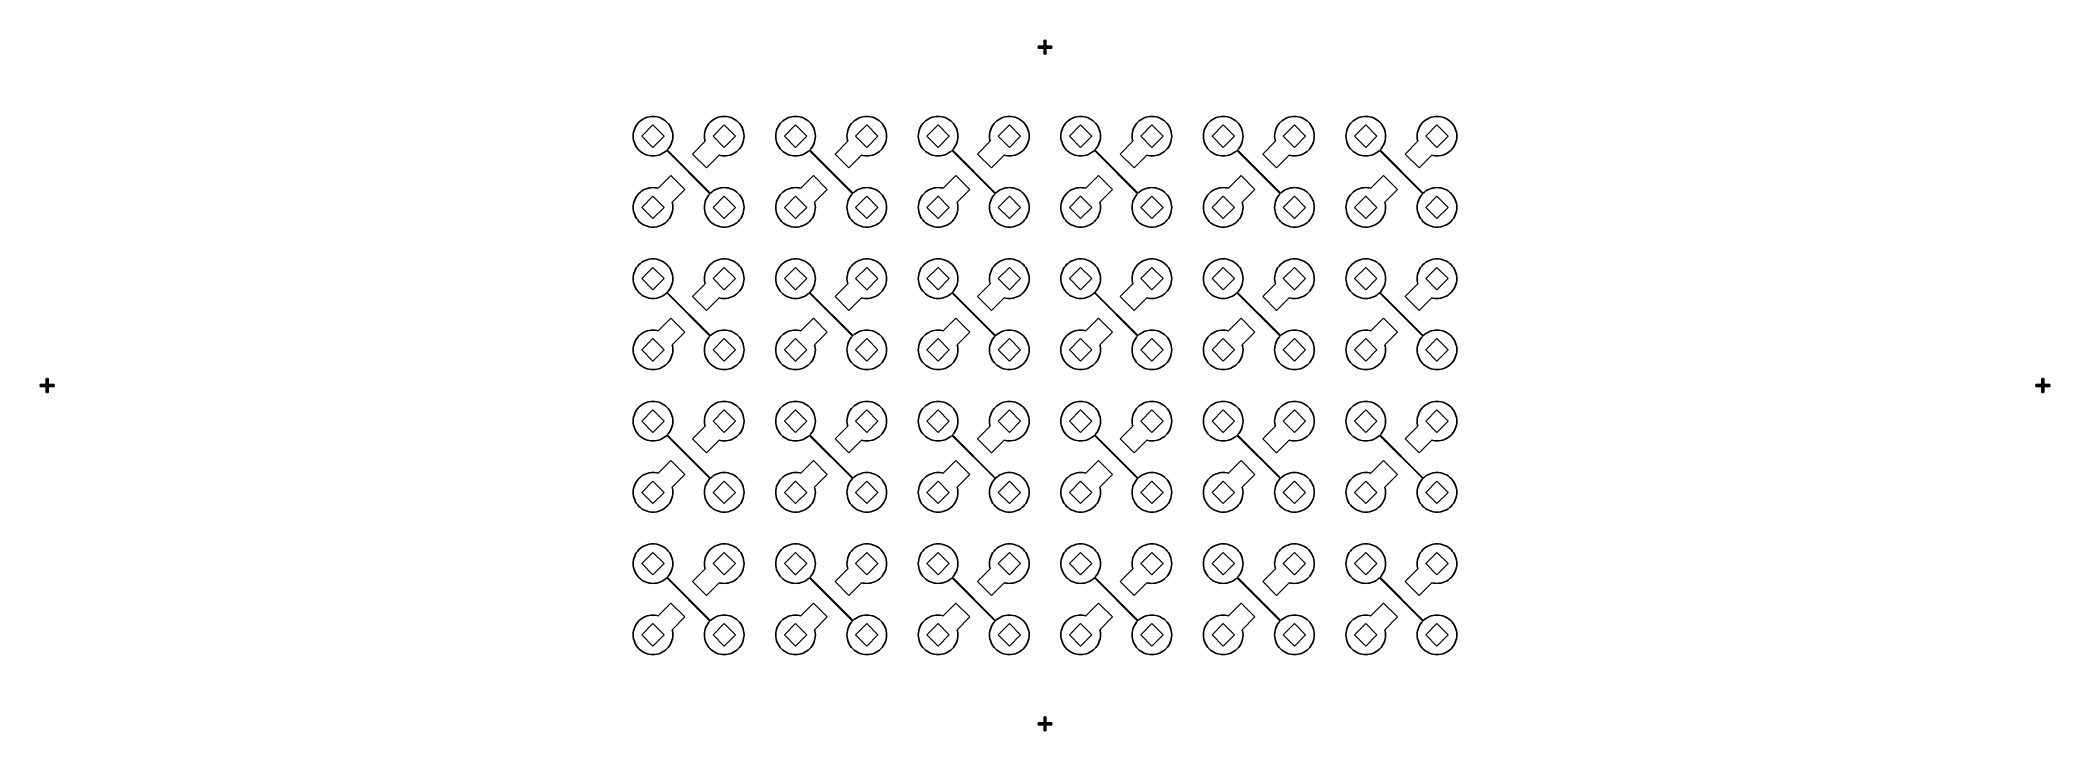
# Model space of a CAD drawing. Extents: x -73 to 181, y -8 to 80.
import ezdxf

# ---------------------------------------------------------------- set-up
doc = ezdxf.new("R2010")
doc.units = 0

msp = doc.modelspace()

# ---------------------------------------------------------------- linework, layer by layer
for p, q in [((53.875, 78.875), (53.125, 78.875)), ((53.125, 78.875), (53.125, 78.8125)), ((53.125, 78.8125), (53.9375, 78.8125)), ((53.9375, 78.6875), (53.125, 78.6875)), ((53.125, 78.6875), (53.125, 78.625)), ((53.9375, 79.625), (53.875, 79.625)), ((53.875, 79.625), (53.875, 78.875)), ((53.9375, 78.8125), (53.9375, 79.625)), ((53.9375, 77.875), (53.9375, 78.6875)), ((54.125, 79.625), (54.0625, 79.625)), ((54.0625, 79.625), (54.0625, 78.8125)), ((54.0625, 78.8125), (54.875, 78.8125)), ((54.875, 78.6875), (54.0625, 78.6875)), ((54.0625, 78.6875), (54.0625, 77.875)), ((54.125, 78.875), (54.125, 79.625)), ((54.875, 78.875), (54.125, 78.875)), ((54.875, 78.8125), (54.875, 78.875)), ((54.875, 78.625), (54.875, 78.6875)), ((53.125, 78.625), (53.875, 78.625)), ((53.875, 78.625), (53.875, 77.875)), ((53.875, 77.875), (53.9375, 77.875)), ((54.0625, 77.875), (54.125, 77.875)), ((54.125, 78.625), (54.875, 78.625)), ((54.125, 77.875), (54.125, 78.625)), ((2.298, 68.6757), (2.19313, 68.4539)), ((2.42415, 68.8861), (2.298, 68.6757)), ((2.57028, 69.0832), (2.42415, 68.8861)), ((2.73505, 69.265), (2.57028, 69.0832)), ((2.91682, 69.4297), (2.73505, 69.265)), ((3.11389, 69.5759), (2.91682, 69.4297)), ((3.08859, 67.4972), (4.50281, 68.9114)), ((3.32431, 69.702), (3.11389, 69.5759)), ((3.5461, 69.8069), (3.32431, 69.702)), ((3.7771, 69.8895), (3.5461, 69.8069)), ((4.01509, 69.9491), (3.7771, 69.8895)), ((4.25777, 69.9851), (4.01509, 69.9491)), ((4.50281, 69.9972), (4.25777, 69.9851)), ((4.74786, 69.9851), (4.50281, 69.9972)), ((4.50281, 68.9114), (5.91702, 67.4972)), ((4.99052, 69.9491), (4.74786, 69.9851)), ((5.22852, 69.8895), (4.99052, 69.9491)), ((5.45952, 69.8069), (5.22852, 69.8895)), ((5.6813, 69.702), (5.45952, 69.8069)), ((5.89172, 69.5759), (5.6813, 69.702)), ((6.08879, 69.4297), (5.89172, 69.5759)), ((6.27058, 69.265), (6.08879, 69.4297)), ((6.43535, 69.0832), (6.27058, 69.265)), ((6.58148, 68.8861), (6.43535, 69.0832)), ((6.70761, 68.6757), (6.58148, 68.8861)), ((6.8125, 68.4539), (6.70761, 68.6757)), ((11.2924, 68.6757), (11.1875, 68.4539)), ((11.4185, 68.8861), (11.2924, 68.6757)), ((11.5647, 69.0832), (11.4185, 68.8861)), ((11.7294, 69.265), (11.5647, 69.0832)), ((11.9112, 69.4297), (11.7294, 69.265)), ((12.1083, 69.5759), (11.9112, 69.4297)), ((12.083, 67.4972), (13.4972, 68.9114)), ((12.3187, 69.702), (12.1083, 69.5759)), ((12.5405, 69.8069), (12.3187, 69.702)), ((12.7715, 69.8895), (12.5405, 69.8069)), ((13.0095, 69.9491), (12.7715, 69.8895)), ((13.2521, 69.9851), (13.0095, 69.9491)), ((13.4972, 69.9972), (13.2521, 69.9851)), ((13.7422, 69.9851), (13.4972, 69.9972)), ((13.4972, 68.9114), (14.9114, 67.4972)), ((13.9849, 69.9491), (13.7422, 69.9851)), ((14.2229, 69.8895), (13.9849, 69.9491)), ((14.4539, 69.8069), (14.2229, 69.8895)), ((14.6757, 69.702), (14.4539, 69.8069)), ((14.8861, 69.5759), (14.6757, 69.702)), ((15.0832, 69.4297), (14.8861, 69.5759)), ((15.265, 69.265), (15.0832, 69.4297)), ((15.4297, 69.0832), (15.265, 69.265)), ((15.5759, 68.8861), (15.4297, 69.0832)), ((15.702, 68.6757), (15.5759, 68.8861)), ((15.8069, 68.4539), (15.702, 68.6757)), ((20.298, 68.6757), (20.1931, 68.4539)), ((20.4241, 68.8861), (20.298, 68.6757)), ((20.5703, 69.0832), (20.4241, 68.8861)), ((20.735, 69.265), (20.5703, 69.0832)), ((20.9168, 69.4297), (20.735, 69.265)), ((21.1139, 69.5759), (20.9168, 69.4297)), ((21.0886, 67.4972), (22.5028, 68.9114)), ((21.3243, 69.702), (21.1139, 69.5759)), ((21.5461, 69.8069), (21.3243, 69.702)), ((21.7771, 69.8895), (21.5461, 69.8069)), ((22.0151, 69.9491), (21.7771, 69.8895)), ((22.2578, 69.9851), (22.0151, 69.9491)), ((22.5028, 69.9972), (22.2578, 69.9851)), ((22.7479, 69.9851), (22.5028, 69.9972)), ((22.5028, 68.9114), (23.917, 67.4972)), ((22.9905, 69.9491), (22.7479, 69.9851)), ((23.2285, 69.8895), (22.9905, 69.9491)), ((23.4595, 69.8069), (23.2285, 69.8895)), ((23.6813, 69.702), (23.4595, 69.8069)), ((23.8917, 69.5759), (23.6813, 69.702)), ((24.0888, 69.4297), (23.8917, 69.5759)), ((24.2706, 69.265), (24.0888, 69.4297)), ((24.4353, 69.0832), (24.2706, 69.265)), ((24.5815, 68.8861), (24.4353, 69.0832)), ((24.7076, 68.6757), (24.5815, 68.8861)), ((24.8125, 68.4539), (24.7076, 68.6757)), ((29.2924, 68.6757), (29.1875, 68.4539)), ((29.4185, 68.8861), (29.2924, 68.6757)), ((29.5647, 69.0832), (29.4185, 68.8861)), ((29.7294, 69.265), (29.5647, 69.0832)), ((29.9112, 69.4297), (29.7294, 69.265)), ((30.1083, 69.5759), (29.9112, 69.4297)), ((30.083, 67.4972), (31.4972, 68.9114)), ((30.3187, 69.702), (30.1083, 69.5759)), ((30.5405, 69.8069), (30.3187, 69.702)), ((30.7715, 69.8895), (30.5405, 69.8069)), ((31.0095, 69.9491), (30.7715, 69.8895)), ((31.2521, 69.9851), (31.0095, 69.9491)), ((31.4972, 69.9972), (31.2521, 69.9851)), ((31.7422, 69.9851), (31.4972, 69.9972)), ((31.4972, 68.9114), (32.9114, 67.4972)), ((31.9849, 69.9491), (31.7422, 69.9851)), ((32.2229, 69.8895), (31.9849, 69.9491)), ((32.4539, 69.8069), (32.2229, 69.8895)), ((32.6757, 69.702), (32.4539, 69.8069)), ((32.8861, 69.5759), (32.6757, 69.702)), ((33.0832, 69.4297), (32.8861, 69.5759)), ((33.265, 69.265), (33.0832, 69.4297)), ((33.4297, 69.0832), (33.265, 69.265)), ((33.5759, 68.8861), (33.4297, 69.0832)), ((33.702, 68.6757), (33.5759, 68.8861)), ((33.8069, 68.4539), (33.702, 68.6757)), ((38.298, 68.6757), (38.1931, 68.4539)), ((38.4241, 68.8861), (38.298, 68.6757)), ((38.5703, 69.0832), (38.4241, 68.8861)), ((38.735, 69.265), (38.5703, 69.0832)), ((38.9168, 69.4297), (38.735, 69.265)), ((39.1139, 69.5759), (38.9168, 69.4297)), ((39.0886, 67.4972), (40.5028, 68.9114)), ((39.3243, 69.702), (39.1139, 69.5759)), ((39.5461, 69.8069), (39.3243, 69.702)), ((39.7771, 69.8895), (39.5461, 69.8069)), ((40.0151, 69.9491), (39.7771, 69.8895)), ((40.2578, 69.9851), (40.0151, 69.9491)), ((40.5028, 69.9972), (40.2578, 69.9851)), ((40.7479, 69.9851), (40.5028, 69.9972)), ((40.5028, 68.9114), (41.917, 67.4972)), ((40.9905, 69.9491), (40.7479, 69.9851)), ((41.2285, 69.8895), (40.9905, 69.9491)), ((41.4595, 69.8069), (41.2285, 69.8895)), ((41.6813, 69.702), (41.4595, 69.8069)), ((41.8917, 69.5759), (41.6813, 69.702)), ((42.0888, 69.4297), (41.8917, 69.5759)), ((42.2706, 69.265), (42.0888, 69.4297)), ((42.4353, 69.0832), (42.2706, 69.265)), ((42.5815, 68.8861), (42.4353, 69.0832)), ((42.7076, 68.6757), (42.5815, 68.8861)), ((42.8125, 68.4539), (42.7076, 68.6757)), ((47.2924, 68.6757), (47.1875, 68.4539)), ((47.4185, 68.8861), (47.2924, 68.6757)), ((47.5647, 69.0832), (47.4185, 68.8861)), ((47.7294, 69.265), (47.5647, 69.0832)), ((47.9112, 69.4297), (47.7294, 69.265)), ((48.1083, 69.5759), (47.9112, 69.4297)), ((48.083, 67.4972), (49.4972, 68.9114)), ((48.3187, 69.702), (48.1083, 69.5759)), ((48.5405, 69.8069), (48.3187, 69.702)), ((48.7715, 69.8895), (48.5405, 69.8069)), ((49.0095, 69.9491), (48.7715, 69.8895)), ((49.2521, 69.9851), (49.0095, 69.9491)), ((49.4972, 69.9972), (49.2521, 69.9851)), ((49.7422, 69.9851), (49.4972, 69.9972)), ((49.4972, 68.9114), (50.9114, 67.4972)), ((49.9849, 69.9491), (49.7422, 69.9851)), ((50.2229, 69.8895), (49.9849, 69.9491)), ((50.4539, 69.8069), (50.2229, 69.8895)), ((50.6757, 69.702), (50.4539, 69.8069)), ((50.8861, 69.5759), (50.6757, 69.702)), ((51.0832, 69.4297), (50.8861, 69.5759)), ((51.265, 69.265), (51.0832, 69.4297)), ((51.4297, 69.0832), (51.265, 69.265)), ((51.5759, 68.8861), (51.4297, 69.0832)), ((51.702, 68.6757), (51.5759, 68.8861)), ((51.8069, 68.4539), (51.702, 68.6757)), ((56.298, 68.6757), (56.1931, 68.4539)), ((56.4241, 68.8861), (56.298, 68.6757)), ((56.5703, 69.0832), (56.4241, 68.8861)), ((56.735, 69.265), (56.5703, 69.0832)), ((56.9168, 69.4297), (56.735, 69.265)), ((57.1139, 69.5759), (56.9168, 69.4297)), ((57.0886, 67.4972), (58.5028, 68.9114)), ((57.3243, 69.702), (57.1139, 69.5759)), ((57.5461, 69.8069), (57.3243, 69.702)), ((57.7771, 69.8895), (57.5461, 69.8069)), ((58.0151, 69.9491), (57.7771, 69.8895)), ((58.2578, 69.9851), (58.0151, 69.9491)), ((58.5028, 69.9972), (58.2578, 69.9851)), ((58.7479, 69.9851), (58.5028, 69.9972)), ((58.5028, 68.9114), (59.917, 67.4972)), ((58.9905, 69.9491), (58.7479, 69.9851)), ((59.2285, 69.8895), (58.9905, 69.9491)), ((59.4595, 69.8069), (59.2285, 69.8895)), ((59.6813, 69.702), (59.4595, 69.8069)), ((59.8917, 69.5759), (59.6813, 69.702)), ((60.0888, 69.4297), (59.8917, 69.5759)), ((60.2706, 69.265), (60.0888, 69.4297)), ((60.4353, 69.0832), (60.2706, 69.265)), ((60.5815, 68.8861), (60.4353, 69.0832)), ((60.7076, 68.6757), (60.5815, 68.8861)), ((60.8125, 68.4539), (60.7076, 68.6757)), ((65.2924, 68.6757), (65.1875, 68.4539)), ((65.4185, 68.8861), (65.2924, 68.6757)), ((65.5647, 69.0832), (65.4185, 68.8861)), ((65.7294, 69.265), (65.5647, 69.0832)), ((65.9112, 69.4297), (65.7294, 69.265)), ((66.1083, 69.5759), (65.9112, 69.4297)), ((66.083, 67.4972), (67.4972, 68.9114)), ((66.3187, 69.702), (66.1083, 69.5759)), ((66.5405, 69.8069), (66.3187, 69.702)), ((66.7715, 69.8895), (66.5405, 69.8069)), ((67.0095, 69.9491), (66.7715, 69.8895)), ((67.2521, 69.9851), (67.0095, 69.9491)), ((67.4972, 69.9972), (67.2521, 69.9851)), ((67.7422, 69.9851), (67.4972, 69.9972)), ((67.4972, 68.9114), (68.9114, 67.4972)), ((67.9849, 69.9491), (67.7422, 69.9851)), ((68.2229, 69.8895), (67.9849, 69.9491)), ((68.4539, 69.8069), (68.2229, 69.8895)), ((68.6757, 69.702), (68.4539, 69.8069)), ((68.8861, 69.5759), (68.6757, 69.702)), ((69.0832, 69.4297), (68.8861, 69.5759)), ((69.265, 69.265), (69.0832, 69.4297)), ((69.4297, 69.0832), (69.265, 69.265)), ((69.5759, 68.8861), (69.4297, 69.0832)), ((69.702, 68.6757), (69.5759, 68.8861)), ((69.8069, 68.4539), (69.702, 68.6757)), ((74.298, 68.6757), (74.1931, 68.4539)), ((74.4241, 68.8861), (74.298, 68.6757)), ((74.5703, 69.0832), (74.4241, 68.8861)), ((74.735, 69.265), (74.5703, 69.0832)), ((74.9168, 69.4297), (74.735, 69.265)), ((75.1139, 69.5759), (74.9168, 69.4297)), ((75.0886, 67.4972), (76.5028, 68.9114)), ((75.3243, 69.702), (75.1139, 69.5759)), ((75.5461, 69.8069), (75.3243, 69.702)), ((75.7771, 69.8895), (75.5461, 69.8069)), ((76.0151, 69.9491), (75.7771, 69.8895)), ((76.2578, 69.9851), (76.0151, 69.9491)), ((76.5028, 69.9972), (76.2578, 69.9851)), ((76.7479, 69.9851), (76.5028, 69.9972)), ((76.5028, 68.9114), (77.917, 67.4972)), ((76.9905, 69.9491), (76.7479, 69.9851)), ((77.2285, 69.8895), (76.9905, 69.9491)), ((77.4595, 69.8069), (77.2285, 69.8895)), ((77.6813, 69.702), (77.4595, 69.8069)), ((77.8917, 69.5759), (77.6813, 69.702)), ((78.0888, 69.4297), (77.8917, 69.5759)), ((78.2706, 69.265), (78.0888, 69.4297)), ((78.4353, 69.0832), (78.2706, 69.265)), ((78.5815, 68.8861), (78.4353, 69.0832)), ((78.7076, 68.6757), (78.5815, 68.8861)), ((78.8125, 68.4539), (78.7076, 68.6757)), ((83.2924, 68.6757), (83.1875, 68.4539)), ((83.4185, 68.8861), (83.2924, 68.6757)), ((83.5647, 69.0832), (83.4185, 68.8861)), ((83.7294, 69.265), (83.5647, 69.0832)), ((83.9112, 69.4297), (83.7294, 69.265)), ((84.1083, 69.5759), (83.9112, 69.4297)), ((84.083, 67.4972), (85.4972, 68.9114)), ((84.3187, 69.702), (84.1083, 69.5759)), ((84.5405, 69.8069), (84.3187, 69.702)), ((84.7715, 69.8895), (84.5405, 69.8069)), ((85.0095, 69.9491), (84.7715, 69.8895)), ((85.2521, 69.9851), (85.0095, 69.9491)), ((85.4972, 69.9972), (85.2521, 69.9851)), ((85.7422, 69.9851), (85.4972, 69.9972)), ((85.4972, 68.9114), (86.9114, 67.4972)), ((85.9849, 69.9491), (85.7422, 69.9851)), ((86.2229, 69.8895), (85.9849, 69.9491)), ((86.4539, 69.8069), (86.2229, 69.8895)), ((86.6757, 69.702), (86.4539, 69.8069)), ((86.8861, 69.5759), (86.6757, 69.702)), ((87.0832, 69.4297), (86.8861, 69.5759)), ((87.265, 69.265), (87.0832, 69.4297)), ((87.4297, 69.0832), (87.265, 69.265)), ((87.5759, 68.8861), (87.4297, 69.0832)), ((87.702, 68.6757), (87.5759, 68.8861)), ((87.8069, 68.4539), (87.702, 68.6757)), ((92.298, 68.6757), (92.1931, 68.4539)), ((92.4241, 68.8861), (92.298, 68.6757)), ((92.5703, 69.0832), (92.4241, 68.8861)), ((92.735, 69.265), (92.5703, 69.0832)), ((92.9168, 69.4297), (92.735, 69.265)), ((93.1139, 69.5759), (92.9168, 69.4297)), ((93.0886, 67.4972), (94.5028, 68.9114)), ((93.3243, 69.702), (93.1139, 69.5759)), ((93.5461, 69.8069), (93.3243, 69.702)), ((93.7771, 69.8895), (93.5461, 69.8069)), ((94.0151, 69.9491), (93.7771, 69.8895)), ((94.2578, 69.9851), (94.0151, 69.9491)), ((94.5028, 69.9972), (94.2578, 69.9851)), ((94.7479, 69.9851), (94.5028, 69.9972)), ((94.5028, 68.9114), (95.917, 67.4972)), ((94.9905, 69.9491), (94.7479, 69.9851)), ((95.2285, 69.8895), (94.9905, 69.9491)), ((95.4595, 69.8069), (95.2285, 69.8895)), ((95.6813, 69.702), (95.4595, 69.8069)), ((95.8917, 69.5759), (95.6813, 69.702)), ((96.0888, 69.4297), (95.8917, 69.5759)), ((96.2706, 69.265), (96.0888, 69.4297)), ((96.4353, 69.0832), (96.2706, 69.265)), ((96.5815, 68.8861), (96.4353, 69.0832)), ((96.7076, 68.6757), (96.5815, 68.8861)), ((96.8125, 68.4539), (96.7076, 68.6757)), ((101.292, 68.6757), (101.188, 68.4539)), ((101.419, 68.8861), (101.292, 68.6757)), ((101.565, 69.0832), (101.419, 68.8861)), ((101.729, 69.265), (101.565, 69.0832)), ((101.911, 69.4297), (101.729, 69.265)), ((102.108, 69.5759), (101.911, 69.4297)), ((102.083, 67.4972), (103.497, 68.9114)), ((102.319, 69.702), (102.108, 69.5759)), ((102.54, 69.8069), (102.319, 69.702)), ((102.771, 69.8895), (102.54, 69.8069)), ((103.009, 69.9491), (102.771, 69.8895)), ((103.252, 69.9851), (103.009, 69.9491)), ((103.497, 69.9972), (103.252, 69.9851)), ((103.742, 69.9851), (103.497, 69.9972)), ((103.497, 68.9114), (104.911, 67.4972)), ((103.985, 69.9491), (103.742, 69.9851)), ((104.223, 69.8895), (103.985, 69.9491)), ((104.454, 69.8069), (104.223, 69.8895)), ((104.676, 69.702), (104.454, 69.8069)), ((104.886, 69.5759), (104.676, 69.702)), ((105.083, 69.4297), (104.886, 69.5759)), ((105.265, 69.265), (105.083, 69.4297)), ((105.43, 69.0832), (105.265, 69.265)), ((105.576, 68.8861), (105.43, 69.0832)), ((105.702, 68.6757), (105.576, 68.8861)), ((105.807, 68.4539), (105.702, 68.6757)), ((2.01486, 67.7422), (2.00282, 67.4972)), ((2.00282, 67.4972), (2.01486, 67.2521)), ((2.05086, 67.9849), (2.01486, 67.7422)), ((2.01486, 67.2521), (2.05086, 67.0095)), ((2.11047, 68.2229), (2.05086, 67.9849)), ((2.05086, 67.0095), (2.11047, 66.7715)), ((2.19313, 68.4539), (2.11047, 68.2229)), ((2.11047, 66.7715), (2.19313, 66.5405)), ((2.19313, 66.5405), (2.298, 66.3187)), ((2.298, 66.3187), (2.42415, 66.1083)), ((2.42415, 66.1083), (2.57028, 65.9112)), ((4.50281, 66.083), (3.08859, 67.4972)), ((5.91702, 67.4972), (4.50281, 66.083)), ((6.43535, 65.9112), (6.58148, 66.1083)), ((6.58148, 66.1083), (6.70761, 66.3187)), ((6.70761, 66.3187), (6.8125, 66.5405)), ((6.89516, 68.2229), (6.8125, 68.4539)), ((6.8125, 66.5405), (6.89516, 66.7715)), ((6.95476, 67.9849), (6.89516, 68.2229)), ((6.89516, 66.7715), (6.95477, 67.0094)), ((6.99078, 67.7422), (6.95476, 67.9849)), ((6.95477, 67.0094), (6.99077, 67.2521)), ((6.99077, 67.2521), (7.00281, 67.4972)), ((7.00281, 67.4972), (6.99078, 67.7422)), ((11.086, 66.8467), (9.48436, 65.245)), ((11.0092, 67.7422), (10.9972, 67.4972)), ((10.9972, 67.4972), (11.0092, 67.2521)), ((11.0452, 67.9849), (11.0092, 67.7422)), ((11.0092, 67.2521), (11.0452, 67.0094)), ((11.1048, 68.2229), (11.0452, 67.9849)), ((11.0452, 67.0094), (11.086, 66.8467)), ((11.1875, 68.4539), (11.1048, 68.2229)), ((13.4972, 66.083), (12.083, 67.4972)), ((14.9114, 67.4972), (13.4972, 66.083)), ((15.4297, 65.9112), (15.5759, 66.1083)), ((15.5759, 66.1083), (15.702, 66.3187)), ((15.702, 66.3187), (15.8069, 66.5405)), ((15.8895, 68.2229), (15.8069, 68.4539)), ((15.8069, 66.5405), (15.8895, 66.7715)), ((15.9491, 67.9849), (15.8895, 68.2229)), ((15.8895, 66.7715), (15.9491, 67.0095)), ((15.9851, 67.7422), (15.9491, 67.9849)), ((15.9491, 67.0095), (15.9851, 67.2521)), ((15.9972, 67.4972), (15.9851, 67.7422)), ((15.9851, 67.2521), (15.9972, 67.4972)), ((20.0149, 67.7422), (20.0028, 67.4972)), ((20.0028, 67.4972), (20.0149, 67.2521)), ((20.0509, 67.9849), (20.0149, 67.7422)), ((20.0149, 67.2521), (20.0509, 67.0095)), ((20.1105, 68.2229), (20.0509, 67.9849)), ((20.0509, 67.0095), (20.1105, 66.7715)), ((20.1931, 68.4539), (20.1105, 68.2229)), ((20.1105, 66.7715), (20.1931, 66.5405)), ((20.1931, 66.5405), (20.298, 66.3187)), ((20.298, 66.3187), (20.4241, 66.1083)), ((20.4241, 66.1083), (20.5703, 65.9112)), ((22.5028, 66.083), (21.0886, 67.4972)), ((23.917, 67.4972), (22.5028, 66.083)), ((24.4353, 65.9112), (24.5815, 66.1083)), ((24.5815, 66.1083), (24.7076, 66.3187)), ((24.7076, 66.3187), (24.8125, 66.5405)), ((24.8952, 68.2229), (24.8125, 68.4539)), ((24.8125, 66.5405), (24.8952, 66.7715)), ((24.9548, 67.9849), (24.8952, 68.2229)), ((24.8952, 66.7715), (24.9548, 67.0094)), ((24.9908, 67.7422), (24.9548, 67.9849)), ((24.9548, 67.0094), (24.9908, 67.2521)), ((25.0028, 67.4972), (24.9908, 67.7422)), ((24.9908, 67.2521), (25.0028, 67.4972)), ((29.086, 66.8467), (27.4844, 65.245)), ((29.0092, 67.7422), (28.9972, 67.4972)), ((28.9972, 67.4972), (29.0092, 67.2521)), ((29.0452, 67.9849), (29.0092, 67.7422)), ((29.0092, 67.2521), (29.0452, 67.0094)), ((29.1048, 68.2229), (29.0452, 67.9849)), ((29.0452, 67.0094), (29.086, 66.8467)), ((29.1875, 68.4539), (29.1048, 68.2229)), ((31.4972, 66.083), (30.083, 67.4972)), ((32.9114, 67.4972), (31.4972, 66.083)), ((33.4297, 65.9112), (33.5759, 66.1083)), ((33.5759, 66.1083), (33.702, 66.3187)), ((33.702, 66.3187), (33.8069, 66.5405)), ((33.8895, 68.2229), (33.8069, 68.4539)), ((33.8069, 66.5405), (33.8895, 66.7715)), ((33.9491, 67.9849), (33.8895, 68.2229)), ((33.8895, 66.7715), (33.9491, 67.0095)), ((33.9851, 67.7422), (33.9491, 67.9849)), ((33.9491, 67.0095), (33.9851, 67.2521)), ((33.9972, 67.4972), (33.9851, 67.7422)), ((33.9851, 67.2521), (33.9972, 67.4972)), ((38.0149, 67.7422), (38.0028, 67.4972)), ((38.0028, 67.4972), (38.0149, 67.2521)), ((38.0509, 67.9849), (38.0149, 67.7422)), ((38.0149, 67.2521), (38.0509, 67.0095)), ((38.1105, 68.2229), (38.0509, 67.9849)), ((38.0509, 67.0095), (38.1105, 66.7715)), ((38.1931, 68.4539), (38.1105, 68.2229)), ((38.1105, 66.7715), (38.1931, 66.5405)), ((38.1931, 66.5405), (38.298, 66.3187)), ((38.298, 66.3187), (38.4241, 66.1083)), ((38.4241, 66.1083), (38.5703, 65.9112)), ((40.5028, 66.083), (39.0886, 67.4972)), ((41.917, 67.4972), (40.5028, 66.083)), ((42.4353, 65.9112), (42.5815, 66.1083)), ((42.5815, 66.1083), (42.7076, 66.3187)), ((42.7076, 66.3187), (42.8125, 66.5405)), ((42.8952, 68.2229), (42.8125, 68.4539)), ((42.8125, 66.5405), (42.8952, 66.7715)), ((42.9548, 67.9849), (42.8952, 68.2229)), ((42.8952, 66.7715), (42.9548, 67.0094)), ((42.9908, 67.7422), (42.9548, 67.9849)), ((42.9548, 67.0094), (42.9908, 67.2521)), ((43.0028, 67.4972), (42.9908, 67.7422)), ((42.9908, 67.2521), (43.0028, 67.4972)), ((47.086, 66.8467), (45.4844, 65.245)), ((47.0092, 67.7422), (46.9972, 67.4972)), ((46.9972, 67.4972), (47.0092, 67.2521)), ((47.0452, 67.9849), (47.0092, 67.7422)), ((47.0092, 67.2521), (47.0452, 67.0094)), ((47.1048, 68.2229), (47.0452, 67.9849)), ((47.0452, 67.0094), (47.086, 66.8467)), ((47.1875, 68.4539), (47.1048, 68.2229)), ((49.4972, 66.083), (48.083, 67.4972)), ((50.9114, 67.4972), (49.4972, 66.083)), ((51.4297, 65.9112), (51.5759, 66.1083)), ((51.5759, 66.1083), (51.702, 66.3187)), ((51.702, 66.3187), (51.8069, 66.5405)), ((51.8895, 68.2229), (51.8069, 68.4539)), ((51.8069, 66.5405), (51.8895, 66.7715)), ((51.9491, 67.9849), (51.8895, 68.2229)), ((51.8895, 66.7715), (51.9491, 67.0095)), ((51.9851, 67.7422), (51.9491, 67.9849)), ((51.9491, 67.0095), (51.9851, 67.2521)), ((51.9972, 67.4972), (51.9851, 67.7422)), ((51.9851, 67.2521), (51.9972, 67.4972)), ((56.0149, 67.7422), (56.0028, 67.4972)), ((56.0028, 67.4972), (56.0149, 67.2521)), ((56.0509, 67.9849), (56.0149, 67.7422)), ((56.0149, 67.2521), (56.0509, 67.0095)), ((56.1105, 68.2229), (56.0509, 67.9849)), ((56.0509, 67.0095), (56.1105, 66.7715)), ((56.1931, 68.4539), (56.1105, 68.2229)), ((56.1105, 66.7715), (56.1931, 66.5405)), ((56.1931, 66.5405), (56.298, 66.3187)), ((56.298, 66.3187), (56.4241, 66.1083)), ((56.4241, 66.1083), (56.5703, 65.9112)), ((58.5028, 66.083), (57.0886, 67.4972)), ((59.917, 67.4972), (58.5028, 66.083)), ((60.4353, 65.9112), (60.5815, 66.1083)), ((60.5815, 66.1083), (60.7076, 66.3187)), ((60.7076, 66.3187), (60.8125, 66.5405)), ((60.8952, 68.2229), (60.8125, 68.4539)), ((60.8125, 66.5405), (60.8952, 66.7715)), ((60.9548, 67.9849), (60.8952, 68.2229)), ((60.8952, 66.7715), (60.9548, 67.0094)), ((60.9908, 67.7422), (60.9548, 67.9849)), ((60.9548, 67.0094), (60.9908, 67.2521)), ((61.0028, 67.4972), (60.9908, 67.7422)), ((60.9908, 67.2521), (61.0028, 67.4972)), ((65.086, 66.8467), (63.4844, 65.245)), ((65.0092, 67.7422), (64.9972, 67.4972)), ((64.9972, 67.4972), (65.0092, 67.2521)), ((65.0452, 67.9849), (65.0092, 67.7422)), ((65.0092, 67.2521), (65.0452, 67.0094)), ((65.1048, 68.2229), (65.0452, 67.9849)), ((65.0452, 67.0094), (65.086, 66.8467)), ((65.1875, 68.4539), (65.1048, 68.2229)), ((67.4972, 66.083), (66.083, 67.4972)), ((68.9114, 67.4972), (67.4972, 66.083)), ((69.4297, 65.9112), (69.5759, 66.1083)), ((69.5759, 66.1083), (69.702, 66.3187)), ((69.702, 66.3187), (69.8069, 66.5405)), ((69.8895, 68.2229), (69.8069, 68.4539)), ((69.8069, 66.5405), (69.8895, 66.7715)), ((69.9491, 67.9849), (69.8895, 68.2229)), ((69.8895, 66.7715), (69.9491, 67.0095)), ((69.9851, 67.7422), (69.9491, 67.9849)), ((69.9491, 67.0095), (69.9851, 67.2521)), ((69.9972, 67.4972), (69.9851, 67.7422)), ((69.9851, 67.2521), (69.9972, 67.4972)), ((74.0149, 67.7422), (74.0028, 67.4972)), ((74.0028, 67.4972), (74.0149, 67.2521)), ((74.0509, 67.9849), (74.0149, 67.7422)), ((74.0149, 67.2521), (74.0509, 67.0095)), ((74.1105, 68.2229), (74.0509, 67.9849)), ((74.0509, 67.0095), (74.1105, 66.7715)), ((74.1931, 68.4539), (74.1105, 68.2229)), ((74.1105, 66.7715), (74.1931, 66.5405)), ((74.1931, 66.5405), (74.298, 66.3187)), ((74.298, 66.3187), (74.4241, 66.1083)), ((74.4241, 66.1083), (74.5703, 65.9112)), ((76.5028, 66.083), (75.0886, 67.4972)), ((77.917, 67.4972), (76.5028, 66.083)), ((78.4353, 65.9112), (78.5815, 66.1083)), ((78.5815, 66.1083), (78.7076, 66.3187)), ((78.7076, 66.3187), (78.8125, 66.5405)), ((78.8952, 68.2229), (78.8125, 68.4539)), ((78.8125, 66.5405), (78.8952, 66.7715)), ((78.9548, 67.9849), (78.8952, 68.2229)), ((78.8952, 66.7715), (78.9548, 67.0094)), ((78.9908, 67.7422), (78.9548, 67.9849)), ((78.9548, 67.0094), (78.9908, 67.2521)), ((79.0028, 67.4972), (78.9908, 67.7422)), ((78.9908, 67.2521), (79.0028, 67.4972)), ((83.086, 66.8467), (81.4844, 65.245)), ((83.0092, 67.7422), (82.9972, 67.4972)), ((82.9972, 67.4972), (83.0092, 67.2521)), ((83.0452, 67.9849), (83.0092, 67.7422)), ((83.0092, 67.2521), (83.0452, 67.0094)), ((83.1048, 68.2229), (83.0452, 67.9849)), ((83.0452, 67.0094), (83.086, 66.8467)), ((83.1875, 68.4539), (83.1048, 68.2229)), ((85.4972, 66.083), (84.083, 67.4972)), ((86.9114, 67.4972), (85.4972, 66.083)), ((87.4297, 65.9112), (87.5759, 66.1083)), ((87.5759, 66.1083), (87.702, 66.3187)), ((87.702, 66.3187), (87.8069, 66.5405)), ((87.8895, 68.2229), (87.8069, 68.4539)), ((87.8069, 66.5405), (87.8895, 66.7715)), ((87.9491, 67.9849), (87.8895, 68.2229)), ((87.8895, 66.7715), (87.9491, 67.0095)), ((87.9851, 67.7422), (87.9491, 67.9849)), ((87.9491, 67.0095), (87.9851, 67.2521)), ((87.9972, 67.4972), (87.9851, 67.7422)), ((87.9851, 67.2521), (87.9972, 67.4972)), ((92.0149, 67.7422), (92.0028, 67.4972)), ((92.0028, 67.4972), (92.0149, 67.2521)), ((92.0509, 67.9849), (92.0149, 67.7422)), ((92.0149, 67.2521), (92.0509, 67.0095)), ((92.1105, 68.2229), (92.0509, 67.9849)), ((92.0509, 67.0095), (92.1105, 66.7715)), ((92.1931, 68.4539), (92.1105, 68.2229)), ((92.1105, 66.7715), (92.1931, 66.5405)), ((92.1931, 66.5405), (92.298, 66.3187)), ((92.298, 66.3187), (92.4241, 66.1083)), ((92.4241, 66.1083), (92.5703, 65.9112)), ((94.5028, 66.083), (93.0886, 67.4972)), ((95.917, 67.4972), (94.5028, 66.083)), ((96.4353, 65.9112), (96.5815, 66.1083)), ((96.5815, 66.1083), (96.7076, 66.3187)), ((96.7076, 66.3187), (96.8125, 66.5405)), ((96.8952, 68.2229), (96.8125, 68.4539)), ((96.8125, 66.5405), (96.8952, 66.7715)), ((96.9548, 67.9849), (96.8952, 68.2229)), ((96.8952, 66.7715), (96.9548, 67.0094)), ((96.9908, 67.7422), (96.9548, 67.9849)), ((96.9548, 67.0094), (96.9908, 67.2521)), ((97.0028, 67.4972), (96.9908, 67.7422)), ((96.9908, 67.2521), (97.0028, 67.4972)), ((101.086, 66.8467), (99.4844, 65.245)), ((101.009, 67.7422), (100.997, 67.4972)), ((100.997, 67.4972), (101.009, 67.2521)), ((101.045, 67.9849), (101.009, 67.7422)), ((101.009, 67.2521), (101.045, 67.0094)), ((101.105, 68.2229), (101.045, 67.9849)), ((101.045, 67.0094), (101.086, 66.8467)), ((101.188, 68.4539), (101.105, 68.2229)), ((103.497, 66.083), (102.083, 67.4972)), ((104.911, 67.4972), (103.497, 66.083)), ((105.43, 65.9112), (105.576, 66.1083)), ((105.576, 66.1083), (105.702, 66.3187)), ((105.702, 66.3187), (105.807, 66.5405)), ((105.89, 68.2229), (105.807, 68.4539)), ((105.807, 66.5405), (105.89, 66.7715)), ((105.949, 67.9849), (105.89, 68.2229)), ((105.89, 66.7715), (105.949, 67.0095)), ((105.985, 67.7422), (105.949, 67.9849)), ((105.949, 67.0095), (105.985, 67.2521)), ((105.997, 67.4972), (105.985, 67.7422)), ((105.985, 67.2521), (105.997, 67.4972)), ((2.57028, 65.9112), (2.73505, 65.7294)), ((2.73505, 65.7294), (2.91684, 65.5647)), ((2.91684, 65.5647), (3.11389, 65.4185)), ((3.11389, 65.4185), (3.32433, 65.2924)), ((3.32433, 65.2924), (3.54611, 65.1875)), ((3.54611, 65.1875), (3.77711, 65.1048)), ((3.77711, 65.1048), (4.01509, 65.0452)), ((4.01509, 65.0452), (4.25778, 65.0092)), ((4.25778, 65.0092), (4.50282, 64.9972)), ((4.50282, 64.9972), (4.74788, 65.0092)), ((4.74788, 65.0092), (4.99055, 65.0452)), ((4.99055, 65.0452), (5.22853, 65.1048)), ((5.22853, 65.1048), (5.45953, 65.1875)), ((5.45953, 65.1875), (5.6813, 65.2924)), ((5.6813, 65.2924), (5.89174, 65.4185)), ((5.89174, 65.4185), (6.08881, 65.5647)), ((6.08881, 65.5647), (6.23351, 65.6958)), ((6.23351, 65.6958), (11.6958, 60.2335)), ((6.3042, 65.7665), (6.43535, 65.9112)), ((11.7665, 60.3042), (6.3042, 65.7665)), ((9.48436, 65.245), (11.245, 63.4844)), ((11.245, 63.4844), (12.8467, 65.086)), ((12.8467, 65.086), (13.0094, 65.0452)), ((13.0094, 65.0452), (13.2521, 65.0092)), ((13.2521, 65.0092), (13.4972, 64.9972)), ((13.4972, 64.9972), (13.7422, 65.0092)), ((13.7422, 65.0092), (13.9849, 65.0452)), ((13.9849, 65.0452), (14.2229, 65.1048)), ((14.2229, 65.1048), (14.4539, 65.1875)), ((14.4539, 65.1875), (14.6757, 65.2924)), ((14.6757, 65.2924), (14.8861, 65.4185)), ((14.8861, 65.4185), (15.0832, 65.5647)), ((15.0832, 65.5647), (15.265, 65.7294)), ((15.265, 65.7294), (15.4297, 65.9112)), ((20.5703, 65.9112), (20.735, 65.7294)), ((20.735, 65.7294), (20.9168, 65.5647)), ((20.9168, 65.5647), (21.1139, 65.4185)), ((21.1139, 65.4185), (21.3243, 65.2924)), ((21.3243, 65.2924), (21.5461, 65.1875)), ((21.5461, 65.1875), (21.7771, 65.1048)), ((21.7771, 65.1048), (22.0151, 65.0452)), ((22.0151, 65.0452), (22.2578, 65.0092)), ((22.2578, 65.0092), (22.5028, 64.9972)), ((22.5028, 64.9972), (22.7479, 65.0092)), ((22.7479, 65.0092), (22.9906, 65.0452)), ((22.9906, 65.0452), (23.2285, 65.1048)), ((23.2285, 65.1048), (23.4595, 65.1875)), ((23.4595, 65.1875), (23.6813, 65.2924)), ((23.6813, 65.2924), (23.8917, 65.4185)), ((23.8917, 65.4185), (24.0888, 65.5647)), ((24.0888, 65.5647), (24.2335, 65.6958)), ((24.2335, 65.6958), (29.6958, 60.2335)), ((24.3042, 65.7665), (24.4353, 65.9112)), ((29.7665, 60.3042), (24.3042, 65.7665)), ((27.4844, 65.245), (29.245, 63.4844)), ((29.245, 63.4844), (30.8467, 65.086)), ((30.8467, 65.086), (31.0094, 65.0452)), ((31.0094, 65.0452), (31.2521, 65.0092)), ((31.2521, 65.0092), (31.4972, 64.9972)), ((31.4972, 64.9972), (31.7422, 65.0092)), ((31.7422, 65.0092), (31.9849, 65.0452)), ((31.9849, 65.0452), (32.2229, 65.1048)), ((32.2229, 65.1048), (32.4539, 65.1875)), ((32.4539, 65.1875), (32.6757, 65.2924)), ((32.6757, 65.2924), (32.8861, 65.4185)), ((32.8861, 65.4185), (33.0832, 65.5647)), ((33.0832, 65.5647), (33.265, 65.7294)), ((33.265, 65.7294), (33.4297, 65.9112)), ((38.5703, 65.9112), (38.735, 65.7294)), ((38.735, 65.7294), (38.9168, 65.5647)), ((38.9168, 65.5647), (39.1139, 65.4185)), ((39.1139, 65.4185), (39.3243, 65.2924)), ((39.3243, 65.2924), (39.5461, 65.1875)), ((39.5461, 65.1875), (39.7771, 65.1048)), ((39.7771, 65.1048), (40.0151, 65.0452)), ((40.0151, 65.0452), (40.2578, 65.0092)), ((40.2578, 65.0092), (40.5028, 64.9972)), ((40.5028, 64.9972), (40.7479, 65.0092)), ((40.7479, 65.0092), (40.9906, 65.0452)), ((40.9906, 65.0452), (41.2285, 65.1048)), ((41.2285, 65.1048), (41.4595, 65.1875)), ((41.4595, 65.1875), (41.6813, 65.2924)), ((41.6813, 65.2924), (41.8917, 65.4185)), ((41.8917, 65.4185), (42.0888, 65.5647)), ((42.0888, 65.5647), (42.2335, 65.6958)), ((42.2335, 65.6958), (47.6958, 60.2335)), ((42.3042, 65.7665), (42.4353, 65.9112)), ((47.7665, 60.3042), (42.3042, 65.7665)), ((45.4844, 65.245), (47.245, 63.4844)), ((47.245, 63.4844), (48.8467, 65.086)), ((48.8467, 65.086), (49.0094, 65.0452)), ((49.0094, 65.0452), (49.2521, 65.0092)), ((49.2521, 65.0092), (49.4972, 64.9972)), ((49.4972, 64.9972), (49.7422, 65.0092)), ((49.7422, 65.0092), (49.9849, 65.0452)), ((49.9849, 65.0452), (50.2229, 65.1048)), ((50.2229, 65.1048), (50.4539, 65.1875)), ((50.4539, 65.1875), (50.6757, 65.2924)), ((50.6757, 65.2924), (50.8861, 65.4185)), ((50.8861, 65.4185), (51.0832, 65.5647)), ((51.0832, 65.5647), (51.265, 65.7294)), ((51.265, 65.7294), (51.4297, 65.9112)), ((56.5703, 65.9112), (56.735, 65.7294)), ((56.735, 65.7294), (56.9168, 65.5647)), ((56.9168, 65.5647), (57.1139, 65.4185)), ((57.1139, 65.4185), (57.3243, 65.2924)), ((57.3243, 65.2924), (57.5461, 65.1875)), ((57.5461, 65.1875), (57.7771, 65.1048)), ((57.7771, 65.1048), (58.0151, 65.0452)), ((58.0151, 65.0452), (58.2578, 65.0092)), ((58.2578, 65.0092), (58.5028, 64.9972)), ((58.5028, 64.9972), (58.7479, 65.0092)), ((58.7479, 65.0092), (58.9906, 65.0452)), ((58.9906, 65.0452), (59.2285, 65.1048)), ((59.2285, 65.1048), (59.4595, 65.1875)), ((59.4595, 65.1875), (59.6813, 65.2924)), ((59.6813, 65.2924), (59.8917, 65.4185)), ((59.8917, 65.4185), (60.0888, 65.5647)), ((60.0888, 65.5647), (60.2335, 65.6958)), ((60.2335, 65.6958), (65.6958, 60.2335)), ((60.3042, 65.7665), (60.4353, 65.9112)), ((65.7665, 60.3042), (60.3042, 65.7665)), ((63.4844, 65.245), (65.245, 63.4844)), ((65.245, 63.4844), (66.8467, 65.086)), ((66.8467, 65.086), (67.0094, 65.0452)), ((67.0094, 65.0452), (67.2521, 65.0092)), ((67.2521, 65.0092), (67.4972, 64.9972)), ((67.4972, 64.9972), (67.7422, 65.0092)), ((67.7422, 65.0092), (67.9849, 65.0452)), ((67.9849, 65.0452), (68.2229, 65.1048)), ((68.2229, 65.1048), (68.4539, 65.1875)), ((68.4539, 65.1875), (68.6757, 65.2924)), ((68.6757, 65.2924), (68.8861, 65.4185)), ((68.8861, 65.4185), (69.0832, 65.5647)), ((69.0832, 65.5647), (69.265, 65.7294)), ((69.265, 65.7294), (69.4297, 65.9112)), ((74.5703, 65.9112), (74.735, 65.7294)), ((74.735, 65.7294), (74.9168, 65.5647)), ((74.9168, 65.5647), (75.1139, 65.4185)), ((75.1139, 65.4185), (75.3243, 65.2924)), ((75.3243, 65.2924), (75.5461, 65.1875)), ((75.5461, 65.1875), (75.7771, 65.1048)), ((75.7771, 65.1048), (76.0151, 65.0452)), ((76.0151, 65.0452), (76.2578, 65.0092)), ((76.2578, 65.0092), (76.5028, 64.9972)), ((76.5028, 64.9972), (76.7479, 65.0092)), ((76.7479, 65.0092), (76.9906, 65.0452)), ((76.9906, 65.0452), (77.2285, 65.1048)), ((77.2285, 65.1048), (77.4595, 65.1875)), ((77.4595, 65.1875), (77.6813, 65.2924)), ((77.6813, 65.2924), (77.8917, 65.4185)), ((77.8917, 65.4185), (78.0888, 65.5647)), ((78.0888, 65.5647), (78.2335, 65.6958)), ((78.2335, 65.6958), (83.6958, 60.2335)), ((78.3042, 65.7665), (78.4353, 65.9112)), ((83.7665, 60.3042), (78.3042, 65.7665)), ((81.4844, 65.245), (83.245, 63.4844)), ((83.245, 63.4844), (84.8467, 65.086)), ((84.8467, 65.086), (85.0094, 65.0452)), ((85.0094, 65.0452), (85.2521, 65.0092)), ((85.2521, 65.0092), (85.4972, 64.9972)), ((85.4972, 64.9972), (85.7422, 65.0092)), ((85.7422, 65.0092), (85.9849, 65.0452)), ((85.9849, 65.0452), (86.2229, 65.1048)), ((86.2229, 65.1048), (86.4539, 65.1875)), ((86.4539, 65.1875), (86.6757, 65.2924)), ((86.6757, 65.2924), (86.8861, 65.4185)), ((86.8861, 65.4185), (87.0832, 65.5647)), ((87.0832, 65.5647), (87.265, 65.7294)), ((87.265, 65.7294), (87.4297, 65.9112)), ((92.5703, 65.9112), (92.735, 65.7294)), ((92.735, 65.7294), (92.9168, 65.5647)), ((92.9168, 65.5647), (93.1139, 65.4185)), ((93.1139, 65.4185), (93.3243, 65.2924)), ((93.3243, 65.2924), (93.5461, 65.1875)), ((93.5461, 65.1875), (93.7771, 65.1048)), ((93.7771, 65.1048), (94.0151, 65.0452)), ((94.0151, 65.0452), (94.2578, 65.0092)), ((94.2578, 65.0092), (94.5028, 64.9972)), ((94.5028, 64.9972), (94.7479, 65.0092)), ((94.7479, 65.0092), (94.9906, 65.0452)), ((94.9906, 65.0452), (95.2285, 65.1048)), ((95.2285, 65.1048), (95.4595, 65.1875)), ((95.4595, 65.1875), (95.6813, 65.2924)), ((95.6813, 65.2924), (95.8917, 65.4185)), ((95.8917, 65.4185), (96.0888, 65.5647)), ((96.0888, 65.5647), (96.2335, 65.6958)), ((96.2335, 65.6958), (101.696, 60.2335)), ((96.3042, 65.7665), (96.4353, 65.9112)), ((101.766, 60.3042), (96.3042, 65.7665)), ((99.4844, 65.245), (101.245, 63.4844)), ((101.245, 63.4844), (102.847, 65.086)), ((102.847, 65.086), (103.009, 65.0452)), ((103.009, 65.0452), (103.252, 65.0092)), ((103.252, 65.0092), (103.497, 64.9972)), ((103.497, 64.9972), (103.742, 65.0092)), ((103.742, 65.0092), (103.985, 65.0452)), ((103.985, 65.0452), (104.223, 65.1048)), ((104.223, 65.1048), (104.454, 65.1875)), ((104.454, 65.1875), (104.676, 65.2924)), ((104.676, 65.2924), (104.886, 65.4185)), ((104.886, 65.4185), (105.083, 65.5647)), ((105.083, 65.5647), (105.265, 65.7294)), ((105.265, 65.7294), (105.43, 65.9112)), ((4.01509, 60.9548), (3.77711, 60.8952)), ((4.25778, 60.9908), (4.01509, 60.9548)), ((4.50282, 61.0028), (4.25778, 60.9908)), ((4.74788, 60.9908), (4.50282, 61.0028)), ((4.99055, 60.9548), (4.74788, 60.9908)), ((5.15331, 60.914), (4.99055, 60.9548)), ((6.75496, 62.5156), (5.15331, 60.914)), ((8.51564, 60.755), (6.75496, 62.5156)), ((13.0094, 60.9548), (12.7715, 60.8952)), ((13.2521, 60.9908), (13.0094, 60.9548)), ((13.4972, 61.0028), (13.2521, 60.9908)), ((13.7422, 60.9908), (13.4972, 61.0028)), ((13.9849, 60.9548), (13.7422, 60.9908)), ((14.2229, 60.8952), (13.9849, 60.9548)), ((22.0151, 60.9548), (21.7771, 60.8952)), ((22.2578, 60.9908), (22.0151, 60.9548)), ((22.5028, 61.0028), (22.2578, 60.9908)), ((22.7479, 60.9908), (22.5028, 61.0028)), ((22.9906, 60.9548), (22.7479, 60.9908)), ((23.1533, 60.914), (22.9906, 60.9548)), ((24.755, 62.5156), (23.1533, 60.914)), ((26.5156, 60.755), (24.755, 62.5156)), ((31.0094, 60.9548), (30.7715, 60.8952)), ((31.2521, 60.9908), (31.0094, 60.9548)), ((31.4972, 61.0028), (31.2521, 60.9908)), ((31.7422, 60.9908), (31.4972, 61.0028)), ((31.9849, 60.9548), (31.7422, 60.9908)), ((32.2229, 60.8952), (31.9849, 60.9548)), ((40.0151, 60.9548), (39.7771, 60.8952)), ((40.2578, 60.9908), (40.0151, 60.9548)), ((40.5028, 61.0028), (40.2578, 60.9908)), ((40.7479, 60.9908), (40.5028, 61.0028)), ((40.9906, 60.9548), (40.7479, 60.9908)), ((41.1533, 60.914), (40.9906, 60.9548)), ((42.755, 62.5156), (41.1533, 60.914)), ((44.5156, 60.755), (42.755, 62.5156)), ((49.0094, 60.9548), (48.7715, 60.8952)), ((49.2521, 60.9908), (49.0094, 60.9548)), ((49.4972, 61.0028), (49.2521, 60.9908)), ((49.7422, 60.9908), (49.4972, 61.0028)), ((49.9849, 60.9548), (49.7422, 60.9908)), ((50.2229, 60.8952), (49.9849, 60.9548)), ((58.0151, 60.9548), (57.7771, 60.8952)), ((58.2578, 60.9908), (58.0151, 60.9548)), ((58.5028, 61.0028), (58.2578, 60.9908)), ((58.7479, 60.9908), (58.5028, 61.0028)), ((58.9906, 60.9548), (58.7479, 60.9908)), ((59.1533, 60.914), (58.9906, 60.9548)), ((60.755, 62.5156), (59.1533, 60.914)), ((62.5156, 60.755), (60.755, 62.5156)), ((67.0094, 60.9548), (66.7715, 60.8952)), ((67.2521, 60.9908), (67.0094, 60.9548)), ((67.4972, 61.0028), (67.2521, 60.9908)), ((67.7422, 60.9908), (67.4972, 61.0028)), ((67.9849, 60.9548), (67.7422, 60.9908)), ((68.2229, 60.8952), (67.9849, 60.9548)), ((76.0151, 60.9548), (75.7771, 60.8952)), ((76.2578, 60.9908), (76.0151, 60.9548)), ((76.5028, 61.0028), (76.2578, 60.9908)), ((76.7479, 60.9908), (76.5028, 61.0028)), ((76.9906, 60.9548), (76.7479, 60.9908)), ((77.1533, 60.914), (76.9906, 60.9548)), ((78.755, 62.5156), (77.1533, 60.914)), ((80.5156, 60.755), (78.755, 62.5156)), ((85.0094, 60.9548), (84.7715, 60.8952)), ((85.2521, 60.9908), (85.0094, 60.9548)), ((85.4972, 61.0028), (85.2521, 60.9908)), ((85.7422, 60.9908), (85.4972, 61.0028)), ((85.9849, 60.9548), (85.7422, 60.9908)), ((86.2229, 60.8952), (85.9849, 60.9548)), ((94.0151, 60.9548), (93.7771, 60.8952)), ((94.2578, 60.9908), (94.0151, 60.9548)), ((94.5028, 61.0028), (94.2578, 60.9908)), ((94.7479, 60.9908), (94.5028, 61.0028)), ((94.9906, 60.9548), (94.7479, 60.9908)), ((95.1533, 60.914), (94.9906, 60.9548)), ((96.755, 62.5156), (95.1533, 60.914)), ((98.5156, 60.755), (96.755, 62.5156)), ((103.009, 60.9548), (102.771, 60.8952)), ((103.252, 60.9908), (103.009, 60.9548)), ((103.497, 61.0028), (103.252, 60.9908)), ((103.742, 60.9908), (103.497, 61.0028)), ((103.985, 60.9548), (103.742, 60.9908)), ((104.223, 60.8952), (103.985, 60.9548)), ((2.01486, 58.7479), (2.00282, 58.5028)), ((2.00282, 58.5028), (2.01486, 58.2578)), ((2.05086, 58.9905), (2.01486, 58.7479)), ((2.11047, 59.2285), (2.05086, 58.9905)), ((2.19313, 59.4595), (2.11047, 59.2285)), ((2.298, 59.6813), (2.19313, 59.4595)), ((2.42415, 59.8917), (2.298, 59.6813)), ((2.57028, 60.0888), (2.42415, 59.8917)), ((2.73505, 60.2706), (2.57028, 60.0888)), ((2.91684, 60.4353), (2.73505, 60.2706)), ((3.11389, 60.5815), (2.91684, 60.4353)), ((3.08859, 58.5028), (4.50281, 59.917)), ((4.50281, 57.0886), (3.08859, 58.5028)), ((3.32433, 60.7076), (3.11389, 60.5815)), ((3.54611, 60.8125), (3.32433, 60.7076)), ((3.77711, 60.8952), (3.54611, 60.8125)), ((4.50281, 59.917), (5.91702, 58.5028)), ((5.91702, 58.5028), (4.50281, 57.0886)), ((6.914, 59.1533), (8.51564, 60.755)), ((6.95477, 58.9906), (6.914, 59.1533)), ((6.99077, 58.7479), (6.95477, 58.9906)), ((7.00281, 58.5028), (6.99077, 58.7479)), ((6.99078, 58.2578), (7.00281, 58.5028)), ((11.0092, 58.7479), (10.9972, 58.5028)), ((10.9972, 58.5028), (11.0092, 58.2578)), ((11.0452, 58.9906), (11.0092, 58.7479)), ((11.1048, 59.2285), (11.0452, 58.9906)), ((11.1875, 59.4595), (11.1048, 59.2285)), ((11.2924, 59.6813), (11.1875, 59.4595)), ((11.4185, 59.8917), (11.2924, 59.6813)), ((11.5647, 60.0888), (11.4185, 59.8917)), ((11.6958, 60.2335), (11.5647, 60.0888)), ((11.9112, 60.4353), (11.7665, 60.3042)), ((12.1083, 60.5815), (11.9112, 60.4353)), ((12.083, 58.5028), (13.4972, 59.917)), ((13.4972, 57.0886), (12.083, 58.5028)), ((12.3187, 60.7076), (12.1083, 60.5815)), ((12.5405, 60.8125), (12.3187, 60.7076)), ((12.7715, 60.8952), (12.5405, 60.8125)), ((13.4972, 59.917), (14.9114, 58.5028)), ((14.9114, 58.5028), (13.4972, 57.0886)), ((14.4539, 60.8125), (14.2229, 60.8952)), ((14.6757, 60.7076), (14.4539, 60.8125)), ((14.8861, 60.5815), (14.6757, 60.7076)), ((15.0832, 60.4353), (14.8861, 60.5815)), ((15.265, 60.2706), (15.0832, 60.4353)), ((15.4297, 60.0888), (15.265, 60.2706)), ((15.5759, 59.8917), (15.4297, 60.0888)), ((15.702, 59.6813), (15.5759, 59.8917)), ((15.8069, 59.4595), (15.702, 59.6813)), ((15.8895, 59.2285), (15.8069, 59.4595)), ((15.9491, 58.9905), (15.8895, 59.2285)), ((15.9851, 58.7479), (15.9491, 58.9905)), ((15.9972, 58.5028), (15.9851, 58.7479)), ((15.9851, 58.2578), (15.9972, 58.5028)), ((20.0149, 58.7479), (20.0028, 58.5028)), ((20.0028, 58.5028), (20.0149, 58.2578)), ((20.0509, 58.9905), (20.0149, 58.7479)), ((20.1105, 59.2285), (20.0509, 58.9905)), ((20.1931, 59.4595), (20.1105, 59.2285)), ((20.298, 59.6813), (20.1931, 59.4595)), ((20.4241, 59.8917), (20.298, 59.6813)), ((20.5703, 60.0888), (20.4241, 59.8917)), ((20.735, 60.2706), (20.5703, 60.0888)), ((20.9168, 60.4353), (20.735, 60.2706)), ((21.1139, 60.5815), (20.9168, 60.4353)), ((21.0886, 58.5028), (22.5028, 59.917)), ((22.5028, 57.0886), (21.0886, 58.5028)), ((21.3243, 60.7076), (21.1139, 60.5815)), ((21.5461, 60.8125), (21.3243, 60.7076)), ((21.7771, 60.8952), (21.5461, 60.8125)), ((22.5028, 59.917), (23.917, 58.5028)), ((23.917, 58.5028), (22.5028, 57.0886)), ((24.914, 59.1533), (26.5156, 60.755)), ((24.9548, 58.9906), (24.914, 59.1533)), ((24.9908, 58.7479), (24.9548, 58.9906)), ((25.0028, 58.5028), (24.9908, 58.7479)), ((24.9908, 58.2578), (25.0028, 58.5028)), ((29.0092, 58.7479), (28.9972, 58.5028)), ((28.9972, 58.5028), (29.0092, 58.2578)), ((29.0452, 58.9906), (29.0092, 58.7479)), ((29.1048, 59.2285), (29.0452, 58.9906)), ((29.1875, 59.4595), (29.1048, 59.2285)), ((29.2924, 59.6813), (29.1875, 59.4595)), ((29.4185, 59.8917), (29.2924, 59.6813)), ((29.5647, 60.0888), (29.4185, 59.8917)), ((29.6958, 60.2335), (29.5647, 60.0888)), ((29.9112, 60.4353), (29.7665, 60.3042)), ((30.1083, 60.5815), (29.9112, 60.4353)), ((30.083, 58.5028), (31.4972, 59.917)), ((31.4972, 57.0886), (30.083, 58.5028)), ((30.3187, 60.7076), (30.1083, 60.5815)), ((30.5405, 60.8125), (30.3187, 60.7076)), ((30.7715, 60.8952), (30.5405, 60.8125)), ((31.4972, 59.917), (32.9114, 58.5028)), ((32.9114, 58.5028), (31.4972, 57.0886)), ((32.4539, 60.8125), (32.2229, 60.8952)), ((32.6757, 60.7076), (32.4539, 60.8125)), ((32.8861, 60.5815), (32.6757, 60.7076)), ((33.0832, 60.4353), (32.8861, 60.5815)), ((33.265, 60.2706), (33.0832, 60.4353)), ((33.4297, 60.0888), (33.265, 60.2706)), ((33.5759, 59.8917), (33.4297, 60.0888)), ((33.702, 59.6813), (33.5759, 59.8917)), ((33.8069, 59.4595), (33.702, 59.6813)), ((33.8895, 59.2285), (33.8069, 59.4595)), ((33.9491, 58.9905), (33.8895, 59.2285)), ((33.9851, 58.7479), (33.9491, 58.9905)), ((33.9972, 58.5028), (33.9851, 58.7479)), ((33.9851, 58.2578), (33.9972, 58.5028)), ((38.0149, 58.7479), (38.0028, 58.5028)), ((38.0028, 58.5028), (38.0149, 58.2578)), ((38.0509, 58.9905), (38.0149, 58.7479)), ((38.1105, 59.2285), (38.0509, 58.9905)), ((38.1931, 59.4595), (38.1105, 59.2285)), ((38.298, 59.6813), (38.1931, 59.4595)), ((38.4241, 59.8917), (38.298, 59.6813)), ((38.5703, 60.0888), (38.4241, 59.8917)), ((38.735, 60.2706), (38.5703, 60.0888)), ((38.9168, 60.4353), (38.735, 60.2706)), ((39.1139, 60.5815), (38.9168, 60.4353)), ((39.0886, 58.5028), (40.5028, 59.917)), ((40.5028, 57.0886), (39.0886, 58.5028)), ((39.3243, 60.7076), (39.1139, 60.5815)), ((39.5461, 60.8125), (39.3243, 60.7076)), ((39.7771, 60.8952), (39.5461, 60.8125)), ((40.5028, 59.917), (41.917, 58.5028)), ((41.917, 58.5028), (40.5028, 57.0886)), ((42.914, 59.1533), (44.5156, 60.755)), ((42.9548, 58.9906), (42.914, 59.1533)), ((42.9908, 58.7479), (42.9548, 58.9906)), ((43.0028, 58.5028), (42.9908, 58.7479)), ((42.9908, 58.2578), (43.0028, 58.5028)), ((47.0092, 58.7479), (46.9972, 58.5028)), ((46.9972, 58.5028), (47.0092, 58.2578)), ((47.0452, 58.9906), (47.0092, 58.7479)), ((47.1048, 59.2285), (47.0452, 58.9906)), ((47.1875, 59.4595), (47.1048, 59.2285)), ((47.2924, 59.6813), (47.1875, 59.4595)), ((47.4185, 59.8917), (47.2924, 59.6813)), ((47.5647, 60.0888), (47.4185, 59.8917)), ((47.6958, 60.2335), (47.5647, 60.0888)), ((47.9112, 60.4353), (47.7665, 60.3042)), ((48.1083, 60.5815), (47.9112, 60.4353)), ((48.083, 58.5028), (49.4972, 59.917)), ((49.4972, 57.0886), (48.083, 58.5028)), ((48.3187, 60.7076), (48.1083, 60.5815)), ((48.5405, 60.8125), (48.3187, 60.7076)), ((48.7715, 60.8952), (48.5405, 60.8125)), ((49.4972, 59.917), (50.9114, 58.5028)), ((50.9114, 58.5028), (49.4972, 57.0886)), ((50.4539, 60.8125), (50.2229, 60.8952)), ((50.6757, 60.7076), (50.4539, 60.8125)), ((50.8861, 60.5815), (50.6757, 60.7076)), ((51.0832, 60.4353), (50.8861, 60.5815)), ((51.265, 60.2706), (51.0832, 60.4353)), ((51.4297, 60.0888), (51.265, 60.2706)), ((51.5759, 59.8917), (51.4297, 60.0888)), ((51.702, 59.6813), (51.5759, 59.8917)), ((51.8069, 59.4595), (51.702, 59.6813)), ((51.8895, 59.2285), (51.8069, 59.4595)), ((51.9491, 58.9905), (51.8895, 59.2285)), ((51.9851, 58.7479), (51.9491, 58.9905)), ((51.9972, 58.5028), (51.9851, 58.7479)), ((51.9851, 58.2578), (51.9972, 58.5028)), ((56.0149, 58.7479), (56.0028, 58.5028)), ((56.0028, 58.5028), (56.0149, 58.2578)), ((56.0509, 58.9905), (56.0149, 58.7479)), ((56.1105, 59.2285), (56.0509, 58.9905)), ((56.1931, 59.4595), (56.1105, 59.2285)), ((56.298, 59.6813), (56.1931, 59.4595)), ((56.4241, 59.8917), (56.298, 59.6813)), ((56.5703, 60.0888), (56.4241, 59.8917)), ((56.735, 60.2706), (56.5703, 60.0888)), ((56.9168, 60.4353), (56.735, 60.2706)), ((57.1139, 60.5815), (56.9168, 60.4353)), ((57.0886, 58.5028), (58.5028, 59.917)), ((58.5028, 57.0886), (57.0886, 58.5028)), ((57.3243, 60.7076), (57.1139, 60.5815)), ((57.5461, 60.8125), (57.3243, 60.7076)), ((57.7771, 60.8952), (57.5461, 60.8125)), ((58.5028, 59.917), (59.917, 58.5028)), ((59.917, 58.5028), (58.5028, 57.0886)), ((60.914, 59.1533), (62.5156, 60.755)), ((60.9548, 58.9906), (60.914, 59.1533)), ((60.9908, 58.7479), (60.9548, 58.9906)), ((61.0028, 58.5028), (60.9908, 58.7479)), ((60.9908, 58.2578), (61.0028, 58.5028)), ((65.0092, 58.7479), (64.9972, 58.5028)), ((64.9972, 58.5028), (65.0092, 58.2578)), ((65.0452, 58.9906), (65.0092, 58.7479)), ((65.1048, 59.2285), (65.0452, 58.9906)), ((65.1875, 59.4595), (65.1048, 59.2285)), ((65.2924, 59.6813), (65.1875, 59.4595)), ((65.4185, 59.8917), (65.2924, 59.6813)), ((65.5647, 60.0888), (65.4185, 59.8917)), ((65.6958, 60.2335), (65.5647, 60.0888)), ((65.9112, 60.4353), (65.7665, 60.3042)), ((66.1083, 60.5815), (65.9112, 60.4353)), ((66.083, 58.5028), (67.4972, 59.917)), ((67.4972, 57.0886), (66.083, 58.5028)), ((66.3187, 60.7076), (66.1083, 60.5815)), ((66.5405, 60.8125), (66.3187, 60.7076)), ((66.7715, 60.8952), (66.5405, 60.8125)), ((67.4972, 59.917), (68.9114, 58.5028)), ((68.9114, 58.5028), (67.4972, 57.0886)), ((68.4539, 60.8125), (68.2229, 60.8952)), ((68.6757, 60.7076), (68.4539, 60.8125)), ((68.8861, 60.5815), (68.6757, 60.7076)), ((69.0832, 60.4353), (68.8861, 60.5815)), ((69.265, 60.2706), (69.0832, 60.4353)), ((69.4297, 60.0888), (69.265, 60.2706)), ((69.5759, 59.8917), (69.4297, 60.0888)), ((69.702, 59.6813), (69.5759, 59.8917)), ((69.8069, 59.4595), (69.702, 59.6813)), ((69.8895, 59.2285), (69.8069, 59.4595)), ((69.9491, 58.9905), (69.8895, 59.2285)), ((69.9851, 58.7479), (69.9491, 58.9905)), ((69.9972, 58.5028), (69.9851, 58.7479)), ((69.9851, 58.2578), (69.9972, 58.5028)), ((74.0149, 58.7479), (74.0028, 58.5028)), ((74.0028, 58.5028), (74.0149, 58.2578)), ((74.0509, 58.9905), (74.0149, 58.7479)), ((74.1105, 59.2285), (74.0509, 58.9905)), ((74.1931, 59.4595), (74.1105, 59.2285)), ((74.298, 59.6813), (74.1931, 59.4595)), ((74.4241, 59.8917), (74.298, 59.6813)), ((74.5703, 60.0888), (74.4241, 59.8917)), ((74.735, 60.2706), (74.5703, 60.0888)), ((74.9168, 60.4353), (74.735, 60.2706)), ((75.1139, 60.5815), (74.9168, 60.4353)), ((75.0886, 58.5028), (76.5028, 59.917)), ((76.5028, 57.0886), (75.0886, 58.5028)), ((75.3243, 60.7076), (75.1139, 60.5815)), ((75.5461, 60.8125), (75.3243, 60.7076)), ((75.7771, 60.8952), (75.5461, 60.8125)), ((76.5028, 59.917), (77.917, 58.5028)), ((77.917, 58.5028), (76.5028, 57.0886)), ((78.914, 59.1533), (80.5156, 60.755)), ((78.9548, 58.9906), (78.914, 59.1533)), ((78.9908, 58.7479), (78.9548, 58.9906)), ((79.0028, 58.5028), (78.9908, 58.7479)), ((78.9908, 58.2578), (79.0028, 58.5028)), ((83.0092, 58.7479), (82.9972, 58.5028)), ((82.9972, 58.5028), (83.0092, 58.2578)), ((83.0452, 58.9906), (83.0092, 58.7479)), ((83.1048, 59.2285), (83.0452, 58.9906)), ((83.1875, 59.4595), (83.1048, 59.2285)), ((83.2924, 59.6813), (83.1875, 59.4595)), ((83.4185, 59.8917), (83.2924, 59.6813)), ((83.5647, 60.0888), (83.4185, 59.8917)), ((83.6958, 60.2335), (83.5647, 60.0888)), ((83.9112, 60.4353), (83.7665, 60.3042)), ((84.1083, 60.5815), (83.9112, 60.4353)), ((84.083, 58.5028), (85.4972, 59.917)), ((85.4972, 57.0886), (84.083, 58.5028)), ((84.3187, 60.7076), (84.1083, 60.5815)), ((84.5405, 60.8125), (84.3187, 60.7076)), ((84.7715, 60.8952), (84.5405, 60.8125)), ((85.4972, 59.917), (86.9114, 58.5028)), ((86.9114, 58.5028), (85.4972, 57.0886)), ((86.4539, 60.8125), (86.2229, 60.8952)), ((86.6757, 60.7076), (86.4539, 60.8125)), ((86.8861, 60.5815), (86.6757, 60.7076)), ((87.0832, 60.4353), (86.8861, 60.5815)), ((87.265, 60.2706), (87.0832, 60.4353)), ((87.4297, 60.0888), (87.265, 60.2706)), ((87.5759, 59.8917), (87.4297, 60.0888)), ((87.702, 59.6813), (87.5759, 59.8917)), ((87.8069, 59.4595), (87.702, 59.6813)), ((87.8895, 59.2285), (87.8069, 59.4595)), ((87.9491, 58.9905), (87.8895, 59.2285)), ((87.9851, 58.7479), (87.9491, 58.9905)), ((87.9972, 58.5028), (87.9851, 58.7479)), ((87.9851, 58.2578), (87.9972, 58.5028)), ((92.0149, 58.7479), (92.0028, 58.5028)), ((92.0028, 58.5028), (92.0149, 58.2578)), ((92.0509, 58.9905), (92.0149, 58.7479)), ((92.1105, 59.2285), (92.0509, 58.9905)), ((92.1931, 59.4595), (92.1105, 59.2285)), ((92.298, 59.6813), (92.1931, 59.4595)), ((92.4241, 59.8917), (92.298, 59.6813)), ((92.5703, 60.0888), (92.4241, 59.8917)), ((92.735, 60.2706), (92.5703, 60.0888)), ((92.9168, 60.4353), (92.735, 60.2706)), ((93.1139, 60.5815), (92.9168, 60.4353)), ((93.0886, 58.5028), (94.5028, 59.917)), ((94.5028, 57.0886), (93.0886, 58.5028)), ((93.3243, 60.7076), (93.1139, 60.5815)), ((93.5461, 60.8125), (93.3243, 60.7076)), ((93.7771, 60.8952), (93.5461, 60.8125)), ((94.5028, 59.917), (95.917, 58.5028)), ((95.917, 58.5028), (94.5028, 57.0886)), ((96.914, 59.1533), (98.5156, 60.755)), ((96.9548, 58.9906), (96.914, 59.1533)), ((96.9908, 58.7479), (96.9548, 58.9906)), ((97.0028, 58.5028), (96.9908, 58.7479)), ((96.9908, 58.2578), (97.0028, 58.5028)), ((101.009, 58.7479), (100.997, 58.5028)), ((100.997, 58.5028), (101.009, 58.2578)), ((101.045, 58.9906), (101.009, 58.7479)), ((101.105, 59.2285), (101.045, 58.9906)), ((101.188, 59.4595), (101.105, 59.2285)), ((101.292, 59.6813), (101.188, 59.4595)), ((101.419, 59.8917), (101.292, 59.6813)), ((101.565, 60.0888), (101.419, 59.8917)), ((101.696, 60.2335), (101.565, 60.0888)), ((101.911, 60.4353), (101.766, 60.3042)), ((102.108, 60.5815), (101.911, 60.4353)), ((102.083, 58.5028), (103.497, 59.917)), ((103.497, 57.0886), (102.083, 58.5028)), ((102.319, 60.7076), (102.108, 60.5815)), ((102.54, 60.8125), (102.319, 60.7076)), ((102.771, 60.8952), (102.54, 60.8125)), ((103.497, 59.917), (104.911, 58.5028)), ((104.911, 58.5028), (103.497, 57.0886)), ((104.454, 60.8125), (104.223, 60.8952)), ((104.676, 60.7076), (104.454, 60.8125)), ((104.886, 60.5815), (104.676, 60.7076)), ((105.083, 60.4353), (104.886, 60.5815)), ((105.265, 60.2706), (105.083, 60.4353)), ((105.43, 60.0888), (105.265, 60.2706)), ((105.576, 59.8917), (105.43, 60.0888)), ((105.702, 59.6813), (105.576, 59.8917)), ((105.807, 59.4595), (105.702, 59.6813)), ((105.89, 59.2285), (105.807, 59.4595)), ((105.949, 58.9905), (105.89, 59.2285)), ((105.985, 58.7479), (105.949, 58.9905)), ((105.997, 58.5028), (105.985, 58.7479)), ((105.985, 58.2578), (105.997, 58.5028)), ((2.01486, 58.2578), (2.05086, 58.0151)), ((2.05086, 58.0151), (2.11047, 57.7771)), ((2.11047, 57.7771), (2.19313, 57.5461)), ((2.19313, 57.5461), (2.298, 57.3243)), ((2.298, 57.3243), (2.42415, 57.1139)), ((2.42415, 57.1139), (2.57028, 56.9168)), ((2.57028, 56.9168), (2.73505, 56.735)), ((2.73505, 56.735), (2.91682, 56.5703)), ((2.91682, 56.5703), (3.11389, 56.4241)), ((3.11389, 56.4241), (3.32431, 56.298)), ((3.32431, 56.298), (3.5461, 56.1931)), ((3.5461, 56.1931), (3.7771, 56.1105)), ((3.7771, 56.1105), (4.01509, 56.0509)), ((4.01509, 56.0509), (4.25777, 56.0149)), ((4.25777, 56.0149), (4.50281, 56.0028)), ((4.50281, 56.0028), (4.74786, 56.0149)), ((4.74786, 56.0149), (4.99052, 56.0509)), ((4.99052, 56.0509), (5.22852, 56.1105)), ((5.22852, 56.1105), (5.45952, 56.1931)), ((5.45952, 56.1931), (5.6813, 56.298)), ((5.6813, 56.298), (5.89172, 56.4241)), ((5.89172, 56.4241), (6.08879, 56.5703)), ((6.08879, 56.5703), (6.27058, 56.735)), ((6.27058, 56.735), (6.43535, 56.9168)), ((6.43535, 56.9168), (6.58148, 57.1139)), ((6.58148, 57.1139), (6.70761, 57.3243)), ((6.70761, 57.3243), (6.8125, 57.5461)), ((6.8125, 57.5461), (6.89516, 57.7771)), ((6.89516, 57.7771), (6.95476, 58.0151)), ((6.95476, 58.0151), (6.99078, 58.2578)), ((11.0092, 58.2578), (11.0452, 58.0151)), ((11.0452, 58.0151), (11.1048, 57.7771)), ((11.1048, 57.7771), (11.1875, 57.5461)), ((11.1875, 57.5461), (11.2924, 57.3243)), ((11.2924, 57.3243), (11.4185, 57.1139)), ((11.4185, 57.1139), (11.5647, 56.9168)), ((11.5647, 56.9168), (11.7294, 56.735)), ((11.7294, 56.735), (11.9112, 56.5703)), ((11.9112, 56.5703), (12.1083, 56.4241)), ((12.1083, 56.4241), (12.3187, 56.298)), ((12.3187, 56.298), (12.5405, 56.1931)), ((12.5405, 56.1931), (12.7715, 56.1105)), ((12.7715, 56.1105), (13.0095, 56.0509)), ((13.0095, 56.0509), (13.2521, 56.0149)), ((13.2521, 56.0149), (13.4972, 56.0028)), ((13.4972, 56.0028), (13.7422, 56.0149)), ((13.7422, 56.0149), (13.9849, 56.0509)), ((13.9849, 56.0509), (14.2229, 56.1105)), ((14.2229, 56.1105), (14.4539, 56.1931)), ((14.4539, 56.1931), (14.6757, 56.298)), ((14.6757, 56.298), (14.8861, 56.4241)), ((14.8861, 56.4241), (15.0832, 56.5703)), ((15.0832, 56.5703), (15.265, 56.735)), ((15.265, 56.735), (15.4297, 56.9168)), ((15.4297, 56.9168), (15.5759, 57.1139)), ((15.5759, 57.1139), (15.702, 57.3243)), ((15.702, 57.3243), (15.8069, 57.5461)), ((15.8069, 57.5461), (15.8895, 57.7771)), ((15.8895, 57.7771), (15.9491, 58.0151)), ((15.9491, 58.0151), (15.9851, 58.2578)), ((20.0149, 58.2578), (20.0509, 58.0151)), ((20.0509, 58.0151), (20.1105, 57.7771)), ((20.1105, 57.7771), (20.1931, 57.5461)), ((20.1931, 57.5461), (20.298, 57.3243)), ((20.298, 57.3243), (20.4241, 57.1139)), ((20.4241, 57.1139), (20.5703, 56.9168)), ((20.5703, 56.9168), (20.735, 56.735)), ((20.735, 56.735), (20.9168, 56.5703)), ((20.9168, 56.5703), (21.1139, 56.4241)), ((21.1139, 56.4241), (21.3243, 56.298)), ((21.3243, 56.298), (21.5461, 56.1931)), ((21.5461, 56.1931), (21.7771, 56.1105)), ((21.7771, 56.1105), (22.0151, 56.0509)), ((22.0151, 56.0509), (22.2578, 56.0149)), ((22.2578, 56.0149), (22.5028, 56.0028)), ((22.5028, 56.0028), (22.7479, 56.0149)), ((22.7479, 56.0149), (22.9905, 56.0509)), ((22.9905, 56.0509), (23.2285, 56.1105)), ((23.2285, 56.1105), (23.4595, 56.1931)), ((23.4595, 56.1931), (23.6813, 56.298)), ((23.6813, 56.298), (23.8917, 56.4241)), ((23.8917, 56.4241), (24.0888, 56.5703)), ((24.0888, 56.5703), (24.2706, 56.735)), ((24.2706, 56.735), (24.4353, 56.9168)), ((24.4353, 56.9168), (24.5815, 57.1139)), ((24.5815, 57.1139), (24.7076, 57.3243)), ((24.7076, 57.3243), (24.8125, 57.5461)), ((24.8125, 57.5461), (24.8952, 57.7771)), ((24.8952, 57.7771), (24.9548, 58.0151)), ((24.9548, 58.0151), (24.9908, 58.2578)), ((29.0092, 58.2578), (29.0452, 58.0151)), ((29.0452, 58.0151), (29.1048, 57.7771)), ((29.1048, 57.7771), (29.1875, 57.5461)), ((29.1875, 57.5461), (29.2924, 57.3243)), ((29.2924, 57.3243), (29.4185, 57.1139)), ((29.4185, 57.1139), (29.5647, 56.9168)), ((29.5647, 56.9168), (29.7294, 56.735)), ((29.7294, 56.735), (29.9112, 56.5703)), ((29.9112, 56.5703), (30.1083, 56.4241)), ((30.1083, 56.4241), (30.3187, 56.298)), ((30.3187, 56.298), (30.5405, 56.1931)), ((30.5405, 56.1931), (30.7715, 56.1105)), ((30.7715, 56.1105), (31.0095, 56.0509)), ((31.0095, 56.0509), (31.2521, 56.0149)), ((31.2521, 56.0149), (31.4972, 56.0028)), ((31.4972, 56.0028), (31.7422, 56.0149)), ((31.7422, 56.0149), (31.9849, 56.0509)), ((31.9849, 56.0509), (32.2229, 56.1105)), ((32.2229, 56.1105), (32.4539, 56.1931)), ((32.4539, 56.1931), (32.6757, 56.298)), ((32.6757, 56.298), (32.8861, 56.4241)), ((32.8861, 56.4241), (33.0832, 56.5703)), ((33.0832, 56.5703), (33.265, 56.735)), ((33.265, 56.735), (33.4297, 56.9168)), ((33.4297, 56.9168), (33.5759, 57.1139)), ((33.5759, 57.1139), (33.702, 57.3243)), ((33.702, 57.3243), (33.8069, 57.5461)), ((33.8069, 57.5461), (33.8895, 57.7771)), ((33.8895, 57.7771), (33.9491, 58.0151)), ((33.9491, 58.0151), (33.9851, 58.2578)), ((38.0149, 58.2578), (38.0509, 58.0151)), ((38.0509, 58.0151), (38.1105, 57.7771)), ((38.1105, 57.7771), (38.1931, 57.5461)), ((38.1931, 57.5461), (38.298, 57.3243)), ((38.298, 57.3243), (38.4241, 57.1139)), ((38.4241, 57.1139), (38.5703, 56.9168)), ((38.5703, 56.9168), (38.735, 56.735)), ((38.735, 56.735), (38.9168, 56.5703)), ((38.9168, 56.5703), (39.1139, 56.4241)), ((39.1139, 56.4241), (39.3243, 56.298)), ((39.3243, 56.298), (39.5461, 56.1931)), ((39.5461, 56.1931), (39.7771, 56.1105)), ((39.7771, 56.1105), (40.0151, 56.0509)), ((40.0151, 56.0509), (40.2578, 56.0149)), ((40.2578, 56.0149), (40.5028, 56.0028)), ((40.5028, 56.0028), (40.7479, 56.0149)), ((40.7479, 56.0149), (40.9905, 56.0509)), ((40.9905, 56.0509), (41.2285, 56.1105)), ((41.2285, 56.1105), (41.4595, 56.1931)), ((41.4595, 56.1931), (41.6813, 56.298)), ((41.6813, 56.298), (41.8917, 56.4241)), ((41.8917, 56.4241), (42.0888, 56.5703)), ((42.0888, 56.5703), (42.2706, 56.735)), ((42.2706, 56.735), (42.4353, 56.9168)), ((42.4353, 56.9168), (42.5815, 57.1139)), ((42.5815, 57.1139), (42.7076, 57.3243)), ((42.7076, 57.3243), (42.8125, 57.5461)), ((42.8125, 57.5461), (42.8952, 57.7771)), ((42.8952, 57.7771), (42.9548, 58.0151)), ((42.9548, 58.0151), (42.9908, 58.2578)), ((47.0092, 58.2578), (47.0452, 58.0151)), ((47.0452, 58.0151), (47.1048, 57.7771)), ((47.1048, 57.7771), (47.1875, 57.5461)), ((47.1875, 57.5461), (47.2924, 57.3243)), ((47.2924, 57.3243), (47.4185, 57.1139)), ((47.4185, 57.1139), (47.5647, 56.9168)), ((47.5647, 56.9168), (47.7294, 56.735)), ((47.7294, 56.735), (47.9112, 56.5703)), ((47.9112, 56.5703), (48.1083, 56.4241)), ((48.1083, 56.4241), (48.3187, 56.298)), ((48.3187, 56.298), (48.5405, 56.1931)), ((48.5405, 56.1931), (48.7715, 56.1105)), ((48.7715, 56.1105), (49.0095, 56.0509)), ((49.0095, 56.0509), (49.2521, 56.0149)), ((49.2521, 56.0149), (49.4972, 56.0028)), ((49.4972, 56.0028), (49.7422, 56.0149)), ((49.7422, 56.0149), (49.9849, 56.0509)), ((49.9849, 56.0509), (50.2229, 56.1105)), ((50.2229, 56.1105), (50.4539, 56.1931)), ((50.4539, 56.1931), (50.6757, 56.298)), ((50.6757, 56.298), (50.8861, 56.4241)), ((50.8861, 56.4241), (51.0832, 56.5703)), ((51.0832, 56.5703), (51.265, 56.735)), ((51.265, 56.735), (51.4297, 56.9168)), ((51.4297, 56.9168), (51.5759, 57.1139)), ((51.5759, 57.1139), (51.702, 57.3243)), ((51.702, 57.3243), (51.8069, 57.5461)), ((51.8069, 57.5461), (51.8895, 57.7771)), ((51.8895, 57.7771), (51.9491, 58.0151)), ((51.9491, 58.0151), (51.9851, 58.2578)), ((56.0149, 58.2578), (56.0509, 58.0151)), ((56.0509, 58.0151), (56.1105, 57.7771)), ((56.1105, 57.7771), (56.1931, 57.5461)), ((56.1931, 57.5461), (56.298, 57.3243)), ((56.298, 57.3243), (56.4241, 57.1139)), ((56.4241, 57.1139), (56.5703, 56.9168)), ((56.5703, 56.9168), (56.735, 56.735)), ((56.735, 56.735), (56.9168, 56.5703)), ((56.9168, 56.5703), (57.1139, 56.4241)), ((57.1139, 56.4241), (57.3243, 56.298)), ((57.3243, 56.298), (57.5461, 56.1931)), ((57.5461, 56.1931), (57.7771, 56.1105)), ((57.7771, 56.1105), (58.0151, 56.0509)), ((58.0151, 56.0509), (58.2578, 56.0149)), ((58.2578, 56.0149), (58.5028, 56.0028)), ((58.5028, 56.0028), (58.7479, 56.0149)), ((58.7479, 56.0149), (58.9905, 56.0509)), ((58.9905, 56.0509), (59.2285, 56.1105)), ((59.2285, 56.1105), (59.4595, 56.1931)), ((59.4595, 56.1931), (59.6813, 56.298)), ((59.6813, 56.298), (59.8917, 56.4241)), ((59.8917, 56.4241), (60.0888, 56.5703)), ((60.0888, 56.5703), (60.2706, 56.735)), ((60.2706, 56.735), (60.4353, 56.9168)), ((60.4353, 56.9168), (60.5815, 57.1139)), ((60.5815, 57.1139), (60.7076, 57.3243)), ((60.7076, 57.3243), (60.8125, 57.5461)), ((60.8125, 57.5461), (60.8952, 57.7771)), ((60.8952, 57.7771), (60.9548, 58.0151)), ((60.9548, 58.0151), (60.9908, 58.2578)), ((65.0092, 58.2578), (65.0452, 58.0151)), ((65.0452, 58.0151), (65.1048, 57.7771)), ((65.1048, 57.7771), (65.1875, 57.5461)), ((65.1875, 57.5461), (65.2924, 57.3243)), ((65.2924, 57.3243), (65.4185, 57.1139)), ((65.4185, 57.1139), (65.5647, 56.9168)), ((65.5647, 56.9168), (65.7294, 56.735)), ((65.7294, 56.735), (65.9112, 56.5703)), ((65.9112, 56.5703), (66.1083, 56.4241)), ((66.1083, 56.4241), (66.3187, 56.298)), ((66.3187, 56.298), (66.5405, 56.1931)), ((66.5405, 56.1931), (66.7715, 56.1105)), ((66.7715, 56.1105), (67.0095, 56.0509)), ((67.0095, 56.0509), (67.2521, 56.0149)), ((67.2521, 56.0149), (67.4972, 56.0028)), ((67.4972, 56.0028), (67.7422, 56.0149)), ((67.7422, 56.0149), (67.9849, 56.0509)), ((67.9849, 56.0509), (68.2229, 56.1105)), ((68.2229, 56.1105), (68.4539, 56.1931)), ((68.4539, 56.1931), (68.6757, 56.298)), ((68.6757, 56.298), (68.8861, 56.4241)), ((68.8861, 56.4241), (69.0832, 56.5703)), ((69.0832, 56.5703), (69.265, 56.735)), ((69.265, 56.735), (69.4297, 56.9168)), ((69.4297, 56.9168), (69.5759, 57.1139)), ((69.5759, 57.1139), (69.702, 57.3243)), ((69.702, 57.3243), (69.8069, 57.5461)), ((69.8069, 57.5461), (69.8895, 57.7771)), ((69.8895, 57.7771), (69.9491, 58.0151)), ((69.9491, 58.0151), (69.9851, 58.2578)), ((74.0149, 58.2578), (74.0509, 58.0151)), ((74.0509, 58.0151), (74.1105, 57.7771)), ((74.1105, 57.7771), (74.1931, 57.5461)), ((74.1931, 57.5461), (74.298, 57.3243)), ((74.298, 57.3243), (74.4241, 57.1139)), ((74.4241, 57.1139), (74.5703, 56.9168)), ((74.5703, 56.9168), (74.735, 56.735)), ((74.735, 56.735), (74.9168, 56.5703)), ((74.9168, 56.5703), (75.1139, 56.4241)), ((75.1139, 56.4241), (75.3243, 56.298)), ((75.3243, 56.298), (75.5461, 56.1931)), ((75.5461, 56.1931), (75.7771, 56.1105)), ((75.7771, 56.1105), (76.0151, 56.0509)), ((76.0151, 56.0509), (76.2578, 56.0149)), ((76.2578, 56.0149), (76.5028, 56.0028)), ((76.5028, 56.0028), (76.7479, 56.0149)), ((76.7479, 56.0149), (76.9905, 56.0509)), ((76.9905, 56.0509), (77.2285, 56.1105)), ((77.2285, 56.1105), (77.4595, 56.1931)), ((77.4595, 56.1931), (77.6813, 56.298)), ((77.6813, 56.298), (77.8917, 56.4241)), ((77.8917, 56.4241), (78.0888, 56.5703)), ((78.0888, 56.5703), (78.2706, 56.735)), ((78.2706, 56.735), (78.4353, 56.9168)), ((78.4353, 56.9168), (78.5815, 57.1139)), ((78.5815, 57.1139), (78.7076, 57.3243)), ((78.7076, 57.3243), (78.8125, 57.5461)), ((78.8125, 57.5461), (78.8952, 57.7771)), ((78.8952, 57.7771), (78.9548, 58.0151)), ((78.9548, 58.0151), (78.9908, 58.2578)), ((83.0092, 58.2578), (83.0452, 58.0151)), ((83.0452, 58.0151), (83.1048, 57.7771)), ((83.1048, 57.7771), (83.1875, 57.5461)), ((83.1875, 57.5461), (83.2924, 57.3243)), ((83.2924, 57.3243), (83.4185, 57.1139)), ((83.4185, 57.1139), (83.5647, 56.9168)), ((83.5647, 56.9168), (83.7294, 56.735)), ((83.7294, 56.735), (83.9112, 56.5703)), ((83.9112, 56.5703), (84.1083, 56.4241)), ((84.1083, 56.4241), (84.3187, 56.298)), ((84.3187, 56.298), (84.5405, 56.1931)), ((84.5405, 56.1931), (84.7715, 56.1105)), ((84.7715, 56.1105), (85.0095, 56.0509)), ((85.0095, 56.0509), (85.2521, 56.0149)), ((85.2521, 56.0149), (85.4972, 56.0028)), ((85.4972, 56.0028), (85.7422, 56.0149)), ((85.7422, 56.0149), (85.9849, 56.0509)), ((85.9849, 56.0509), (86.2229, 56.1105)), ((86.2229, 56.1105), (86.4539, 56.1931)), ((86.4539, 56.1931), (86.6757, 56.298)), ((86.6757, 56.298), (86.8861, 56.4241)), ((86.8861, 56.4241), (87.0832, 56.5703)), ((87.0832, 56.5703), (87.265, 56.735)), ((87.265, 56.735), (87.4297, 56.9168)), ((87.4297, 56.9168), (87.5759, 57.1139)), ((87.5759, 57.1139), (87.702, 57.3243)), ((87.702, 57.3243), (87.8069, 57.5461)), ((87.8069, 57.5461), (87.8895, 57.7771)), ((87.8895, 57.7771), (87.9491, 58.0151)), ((87.9491, 58.0151), (87.9851, 58.2578)), ((92.0149, 58.2578), (92.0509, 58.0151)), ((92.0509, 58.0151), (92.1105, 57.7771)), ((92.1105, 57.7771), (92.1931, 57.5461)), ((92.1931, 57.5461), (92.298, 57.3243)), ((92.298, 57.3243), (92.4241, 57.1139)), ((92.4241, 57.1139), (92.5703, 56.9168)), ((92.5703, 56.9168), (92.735, 56.735)), ((92.735, 56.735), (92.9168, 56.5703)), ((92.9168, 56.5703), (93.1139, 56.4241)), ((93.1139, 56.4241), (93.3243, 56.298)), ((93.3243, 56.298), (93.5461, 56.1931)), ((93.5461, 56.1931), (93.7771, 56.1105)), ((93.7771, 56.1105), (94.0151, 56.0509)), ((94.0151, 56.0509), (94.2578, 56.0149)), ((94.2578, 56.0149), (94.5028, 56.0028)), ((94.5028, 56.0028), (94.7479, 56.0149)), ((94.7479, 56.0149), (94.9905, 56.0509)), ((94.9905, 56.0509), (95.2285, 56.1105)), ((95.2285, 56.1105), (95.4595, 56.1931)), ((95.4595, 56.1931), (95.6813, 56.298)), ((95.6813, 56.298), (95.8917, 56.4241)), ((95.8917, 56.4241), (96.0888, 56.5703)), ((96.0888, 56.5703), (96.2706, 56.735)), ((96.2706, 56.735), (96.4353, 56.9168)), ((96.4353, 56.9168), (96.5815, 57.1139)), ((96.5815, 57.1139), (96.7076, 57.3243)), ((96.7076, 57.3243), (96.8125, 57.5461)), ((96.8125, 57.5461), (96.8952, 57.7771)), ((96.8952, 57.7771), (96.9548, 58.0151)), ((96.9548, 58.0151), (96.9908, 58.2578)), ((101.009, 58.2578), (101.045, 58.0151)), ((101.045, 58.0151), (101.105, 57.7771)), ((101.105, 57.7771), (101.188, 57.5461)), ((101.188, 57.5461), (101.292, 57.3243)), ((101.292, 57.3243), (101.419, 57.1139)), ((101.419, 57.1139), (101.565, 56.9168)), ((101.565, 56.9168), (101.729, 56.735)), ((101.729, 56.735), (101.911, 56.5703)), ((101.911, 56.5703), (102.108, 56.4241)), ((102.108, 56.4241), (102.319, 56.298)), ((102.319, 56.298), (102.54, 56.1931)), ((102.54, 56.1931), (102.771, 56.1105)), ((102.771, 56.1105), (103.009, 56.0509)), ((103.009, 56.0509), (103.252, 56.0149)), ((103.252, 56.0149), (103.497, 56.0028)), ((103.497, 56.0028), (103.742, 56.0149)), ((103.742, 56.0149), (103.985, 56.0509)), ((103.985, 56.0509), (104.223, 56.1105)), ((104.223, 56.1105), (104.454, 56.1931)), ((104.454, 56.1931), (104.676, 56.298)), ((104.676, 56.298), (104.886, 56.4241)), ((104.886, 56.4241), (105.083, 56.5703)), ((105.083, 56.5703), (105.265, 56.735)), ((105.265, 56.735), (105.43, 56.9168)), ((105.43, 56.9168), (105.576, 57.1139)), ((105.576, 57.1139), (105.702, 57.3243)), ((105.702, 57.3243), (105.807, 57.5461)), ((105.807, 57.5461), (105.89, 57.7771)), ((105.89, 57.7771), (105.949, 58.0151)), ((105.949, 58.0151), (105.985, 58.2578)), ((2.42415, 50.8861), (2.298, 50.6757)), ((2.57028, 51.0832), (2.42415, 50.8861)), ((2.73505, 51.265), (2.57028, 51.0832)), ((2.91682, 51.4297), (2.73505, 51.265)), ((3.11389, 51.5759), (2.91682, 51.4297)), ((3.08859, 49.4972), (4.50281, 50.9114)), ((3.32431, 51.702), (3.11389, 51.5759)), ((3.5461, 51.8069), (3.32431, 51.702)), ((3.7771, 51.8895), (3.5461, 51.8069)), ((4.01509, 51.9491), (3.7771, 51.8895)), ((4.25777, 51.9851), (4.01509, 51.9491)), ((4.50281, 51.9972), (4.25777, 51.9851)), ((4.74786, 51.9851), (4.50281, 51.9972)), ((4.50281, 50.9114), (5.91702, 49.4972)), ((4.99052, 51.9491), (4.74786, 51.9851)), ((5.22852, 51.8895), (4.99052, 51.9491)), ((5.45952, 51.8069), (5.22852, 51.8895)), ((5.6813, 51.702), (5.45952, 51.8069)), ((5.89172, 51.5759), (5.6813, 51.702)), ((6.08879, 51.4297), (5.89172, 51.5759)), ((6.27058, 51.265), (6.08879, 51.4297)), ((6.43535, 51.0832), (6.27058, 51.265)), ((6.58148, 50.8861), (6.43535, 51.0832)), ((6.70761, 50.6757), (6.58148, 50.8861)), ((11.4185, 50.8861), (11.2924, 50.6757)), ((11.5647, 51.0832), (11.4185, 50.8861)), ((11.7294, 51.265), (11.5647, 51.0832)), ((11.9112, 51.4297), (11.7294, 51.265)), ((12.1083, 51.5759), (11.9112, 51.4297)), ((12.083, 49.4972), (13.4972, 50.9114)), ((12.3187, 51.702), (12.1083, 51.5759)), ((12.5405, 51.8069), (12.3187, 51.702)), ((12.7715, 51.8895), (12.5405, 51.8069)), ((13.0095, 51.9491), (12.7715, 51.8895)), ((13.2521, 51.9851), (13.0095, 51.9491)), ((13.4972, 51.9972), (13.2521, 51.9851)), ((13.7422, 51.9851), (13.4972, 51.9972)), ((13.4972, 50.9114), (14.9114, 49.4972)), ((13.9849, 51.9491), (13.7422, 51.9851)), ((14.2229, 51.8895), (13.9849, 51.9491)), ((14.4539, 51.8069), (14.2229, 51.8895)), ((14.6757, 51.702), (14.4539, 51.8069)), ((14.8861, 51.5759), (14.6757, 51.702)), ((15.0832, 51.4297), (14.8861, 51.5759)), ((15.265, 51.265), (15.0832, 51.4297)), ((15.4297, 51.0832), (15.265, 51.265)), ((15.5759, 50.8861), (15.4297, 51.0832)), ((15.702, 50.6757), (15.5759, 50.8861)), ((20.4241, 50.8861), (20.298, 50.6757)), ((20.5703, 51.0832), (20.4241, 50.8861)), ((20.735, 51.265), (20.5703, 51.0832)), ((20.9168, 51.4297), (20.735, 51.265)), ((21.1139, 51.5759), (20.9168, 51.4297)), ((21.0886, 49.4972), (22.5028, 50.9114)), ((21.3243, 51.702), (21.1139, 51.5759)), ((21.5461, 51.8069), (21.3243, 51.702)), ((21.7771, 51.8895), (21.5461, 51.8069)), ((22.0151, 51.9491), (21.7771, 51.8895)), ((22.2578, 51.9851), (22.0151, 51.9491)), ((22.5028, 51.9972), (22.2578, 51.9851)), ((22.7479, 51.9851), (22.5028, 51.9972)), ((22.5028, 50.9114), (23.917, 49.4972)), ((22.9905, 51.9491), (22.7479, 51.9851)), ((23.2285, 51.8895), (22.9905, 51.9491)), ((23.4595, 51.8069), (23.2285, 51.8895)), ((23.6813, 51.702), (23.4595, 51.8069)), ((23.8917, 51.5759), (23.6813, 51.702)), ((24.0888, 51.4297), (23.8917, 51.5759)), ((24.2706, 51.265), (24.0888, 51.4297)), ((24.4353, 51.0832), (24.2706, 51.265)), ((24.5815, 50.8861), (24.4353, 51.0832)), ((24.7076, 50.6757), (24.5815, 50.8861)), ((29.4185, 50.8861), (29.2924, 50.6757)), ((29.5647, 51.0832), (29.4185, 50.8861)), ((29.7294, 51.265), (29.5647, 51.0832)), ((29.9112, 51.4297), (29.7294, 51.265)), ((30.1083, 51.5759), (29.9112, 51.4297)), ((30.083, 49.4972), (31.4972, 50.9114)), ((30.3187, 51.702), (30.1083, 51.5759)), ((30.5405, 51.8069), (30.3187, 51.702)), ((30.7715, 51.8895), (30.5405, 51.8069)), ((31.0095, 51.9491), (30.7715, 51.8895)), ((31.2521, 51.9851), (31.0095, 51.9491)), ((31.4972, 51.9972), (31.2521, 51.9851)), ((31.7422, 51.9851), (31.4972, 51.9972)), ((31.4972, 50.9114), (32.9114, 49.4972)), ((31.9849, 51.9491), (31.7422, 51.9851)), ((32.2229, 51.8895), (31.9849, 51.9491)), ((32.4539, 51.8069), (32.2229, 51.8895)), ((32.6757, 51.702), (32.4539, 51.8069)), ((32.8861, 51.5759), (32.6757, 51.702)), ((33.0832, 51.4297), (32.8861, 51.5759)), ((33.265, 51.265), (33.0832, 51.4297)), ((33.4297, 51.0832), (33.265, 51.265)), ((33.5759, 50.8861), (33.4297, 51.0832)), ((33.702, 50.6757), (33.5759, 50.8861)), ((38.4241, 50.8861), (38.298, 50.6757)), ((38.5703, 51.0832), (38.4241, 50.8861)), ((38.735, 51.265), (38.5703, 51.0832)), ((38.9168, 51.4297), (38.735, 51.265)), ((39.1139, 51.5759), (38.9168, 51.4297)), ((39.0886, 49.4972), (40.5028, 50.9114)), ((39.3243, 51.702), (39.1139, 51.5759)), ((39.5461, 51.8069), (39.3243, 51.702)), ((39.7771, 51.8895), (39.5461, 51.8069)), ((40.0151, 51.9491), (39.7771, 51.8895)), ((40.2578, 51.9851), (40.0151, 51.9491)), ((40.5028, 51.9972), (40.2578, 51.9851)), ((40.7479, 51.9851), (40.5028, 51.9972)), ((40.5028, 50.9114), (41.917, 49.4972)), ((40.9905, 51.9491), (40.7479, 51.9851)), ((41.2285, 51.8895), (40.9905, 51.9491)), ((41.4595, 51.8069), (41.2285, 51.8895)), ((41.6813, 51.702), (41.4595, 51.8069)), ((41.8917, 51.5759), (41.6813, 51.702)), ((42.0888, 51.4297), (41.8917, 51.5759)), ((42.2706, 51.265), (42.0888, 51.4297)), ((42.4353, 51.0832), (42.2706, 51.265)), ((42.5815, 50.8861), (42.4353, 51.0832)), ((42.7076, 50.6757), (42.5815, 50.8861)), ((47.4185, 50.8861), (47.2924, 50.6757)), ((47.5647, 51.0832), (47.4185, 50.8861)), ((47.7294, 51.265), (47.5647, 51.0832)), ((47.9112, 51.4297), (47.7294, 51.265)), ((48.1083, 51.5759), (47.9112, 51.4297)), ((48.083, 49.4972), (49.4972, 50.9114)), ((48.3187, 51.702), (48.1083, 51.5759)), ((48.5405, 51.8069), (48.3187, 51.702)), ((48.7715, 51.8895), (48.5405, 51.8069)), ((49.0095, 51.9491), (48.7715, 51.8895)), ((49.2521, 51.9851), (49.0095, 51.9491)), ((49.4972, 51.9972), (49.2521, 51.9851)), ((49.7422, 51.9851), (49.4972, 51.9972)), ((49.4972, 50.9114), (50.9114, 49.4972)), ((49.9849, 51.9491), (49.7422, 51.9851)), ((50.2229, 51.8895), (49.9849, 51.9491)), ((50.4539, 51.8069), (50.2229, 51.8895)), ((50.6757, 51.702), (50.4539, 51.8069)), ((50.8861, 51.5759), (50.6757, 51.702)), ((51.0832, 51.4297), (50.8861, 51.5759)), ((51.265, 51.265), (51.0832, 51.4297)), ((51.4297, 51.0832), (51.265, 51.265)), ((51.5759, 50.8861), (51.4297, 51.0832)), ((51.702, 50.6757), (51.5759, 50.8861)), ((56.4241, 50.8861), (56.298, 50.6757)), ((56.5703, 51.0832), (56.4241, 50.8861)), ((56.735, 51.265), (56.5703, 51.0832)), ((56.9168, 51.4297), (56.735, 51.265)), ((57.1139, 51.5759), (56.9168, 51.4297)), ((57.0886, 49.4972), (58.5028, 50.9114)), ((57.3243, 51.702), (57.1139, 51.5759)), ((57.5461, 51.8069), (57.3243, 51.702)), ((57.7771, 51.8895), (57.5461, 51.8069)), ((58.0151, 51.9491), (57.7771, 51.8895)), ((58.2578, 51.9851), (58.0151, 51.9491)), ((58.5028, 51.9972), (58.2578, 51.9851)), ((58.7479, 51.9851), (58.5028, 51.9972)), ((58.5028, 50.9114), (59.917, 49.4972)), ((58.9905, 51.9491), (58.7479, 51.9851)), ((59.2285, 51.8895), (58.9905, 51.9491)), ((59.4595, 51.8069), (59.2285, 51.8895)), ((59.6813, 51.702), (59.4595, 51.8069)), ((59.8917, 51.5759), (59.6813, 51.702)), ((60.0888, 51.4297), (59.8917, 51.5759)), ((60.2706, 51.265), (60.0888, 51.4297)), ((60.4353, 51.0832), (60.2706, 51.265)), ((60.5815, 50.8861), (60.4353, 51.0832)), ((60.7076, 50.6757), (60.5815, 50.8861)), ((65.4185, 50.8861), (65.2924, 50.6757)), ((65.5647, 51.0832), (65.4185, 50.8861)), ((65.7294, 51.265), (65.5647, 51.0832)), ((65.9112, 51.4297), (65.7294, 51.265)), ((66.1083, 51.5759), (65.9112, 51.4297)), ((66.083, 49.4972), (67.4972, 50.9114)), ((66.3187, 51.702), (66.1083, 51.5759)), ((66.5405, 51.8069), (66.3187, 51.702)), ((66.7715, 51.8895), (66.5405, 51.8069)), ((67.0095, 51.9491), (66.7715, 51.8895)), ((67.2521, 51.9851), (67.0095, 51.9491)), ((67.4972, 51.9972), (67.2521, 51.9851)), ((67.7422, 51.9851), (67.4972, 51.9972)), ((67.4972, 50.9114), (68.9114, 49.4972)), ((67.9849, 51.9491), (67.7422, 51.9851)), ((68.2229, 51.8895), (67.9849, 51.9491)), ((68.4539, 51.8069), (68.2229, 51.8895)), ((68.6757, 51.702), (68.4539, 51.8069)), ((68.8861, 51.5759), (68.6757, 51.702)), ((69.0832, 51.4297), (68.8861, 51.5759)), ((69.265, 51.265), (69.0832, 51.4297)), ((69.4297, 51.0832), (69.265, 51.265)), ((69.5759, 50.8861), (69.4297, 51.0832)), ((69.702, 50.6757), (69.5759, 50.8861)), ((74.4241, 50.8861), (74.298, 50.6757)), ((74.5703, 51.0832), (74.4241, 50.8861)), ((74.735, 51.265), (74.5703, 51.0832)), ((74.9168, 51.4297), (74.735, 51.265)), ((75.1139, 51.5759), (74.9168, 51.4297)), ((75.0886, 49.4972), (76.5028, 50.9114)), ((75.3243, 51.702), (75.1139, 51.5759)), ((75.5461, 51.8069), (75.3243, 51.702)), ((75.7771, 51.8895), (75.5461, 51.8069)), ((76.0151, 51.9491), (75.7771, 51.8895)), ((76.2578, 51.9851), (76.0151, 51.9491)), ((76.5028, 51.9972), (76.2578, 51.9851)), ((76.7479, 51.9851), (76.5028, 51.9972)), ((76.5028, 50.9114), (77.917, 49.4972)), ((76.9905, 51.9491), (76.7479, 51.9851)), ((77.2285, 51.8895), (76.9905, 51.9491)), ((77.4595, 51.8069), (77.2285, 51.8895)), ((77.6813, 51.702), (77.4595, 51.8069)), ((77.8917, 51.5759), (77.6813, 51.702)), ((78.0888, 51.4297), (77.8917, 51.5759)), ((78.2706, 51.265), (78.0888, 51.4297)), ((78.4353, 51.0832), (78.2706, 51.265)), ((78.5815, 50.8861), (78.4353, 51.0832)), ((78.7076, 50.6757), (78.5815, 50.8861)), ((83.4185, 50.8861), (83.2924, 50.6757)), ((83.5647, 51.0832), (83.4185, 50.8861)), ((83.7294, 51.265), (83.5647, 51.0832)), ((83.9112, 51.4297), (83.7294, 51.265)), ((84.1083, 51.5759), (83.9112, 51.4297)), ((84.083, 49.4972), (85.4972, 50.9114)), ((84.3187, 51.702), (84.1083, 51.5759)), ((84.5405, 51.8069), (84.3187, 51.702)), ((84.7715, 51.8895), (84.5405, 51.8069)), ((85.0095, 51.9491), (84.7715, 51.8895)), ((85.2521, 51.9851), (85.0095, 51.9491)), ((85.4972, 51.9972), (85.2521, 51.9851)), ((85.7422, 51.9851), (85.4972, 51.9972)), ((85.4972, 50.9114), (86.9114, 49.4972)), ((85.9849, 51.9491), (85.7422, 51.9851)), ((86.2229, 51.8895), (85.9849, 51.9491)), ((86.4539, 51.8069), (86.2229, 51.8895)), ((86.6757, 51.702), (86.4539, 51.8069)), ((86.8861, 51.5759), (86.6757, 51.702)), ((87.0832, 51.4297), (86.8861, 51.5759)), ((87.265, 51.265), (87.0832, 51.4297)), ((87.4297, 51.0832), (87.265, 51.265)), ((87.5759, 50.8861), (87.4297, 51.0832)), ((87.702, 50.6757), (87.5759, 50.8861)), ((92.4241, 50.8861), (92.298, 50.6757)), ((92.5703, 51.0832), (92.4241, 50.8861)), ((92.735, 51.265), (92.5703, 51.0832)), ((92.9168, 51.4297), (92.735, 51.265)), ((93.1139, 51.5759), (92.9168, 51.4297)), ((93.0886, 49.4972), (94.5028, 50.9114)), ((93.3243, 51.702), (93.1139, 51.5759)), ((93.5461, 51.8069), (93.3243, 51.702)), ((93.7771, 51.8895), (93.5461, 51.8069)), ((94.0151, 51.9491), (93.7771, 51.8895)), ((94.2578, 51.9851), (94.0151, 51.9491)), ((94.5028, 51.9972), (94.2578, 51.9851)), ((94.7479, 51.9851), (94.5028, 51.9972)), ((94.5028, 50.9114), (95.917, 49.4972)), ((94.9905, 51.9491), (94.7479, 51.9851)), ((95.2285, 51.8895), (94.9905, 51.9491)), ((95.4595, 51.8069), (95.2285, 51.8895)), ((95.6813, 51.702), (95.4595, 51.8069)), ((95.8917, 51.5759), (95.6813, 51.702)), ((96.0888, 51.4297), (95.8917, 51.5759)), ((96.2706, 51.265), (96.0888, 51.4297)), ((96.4353, 51.0832), (96.2706, 51.265)), ((96.5815, 50.8861), (96.4353, 51.0832)), ((96.7076, 50.6757), (96.5815, 50.8861)), ((101.419, 50.8861), (101.292, 50.6757)), ((101.565, 51.0832), (101.419, 50.8861)), ((101.729, 51.265), (101.565, 51.0832)), ((101.911, 51.4297), (101.729, 51.265)), ((102.108, 51.5759), (101.911, 51.4297)), ((102.083, 49.4972), (103.497, 50.9114)), ((102.319, 51.702), (102.108, 51.5759)), ((102.54, 51.8069), (102.319, 51.702)), ((102.771, 51.8895), (102.54, 51.8069)), ((103.009, 51.9491), (102.771, 51.8895)), ((103.252, 51.9851), (103.009, 51.9491)), ((103.497, 51.9972), (103.252, 51.9851)), ((103.742, 51.9851), (103.497, 51.9972)), ((103.497, 50.9114), (104.911, 49.4972)), ((103.985, 51.9491), (103.742, 51.9851)), ((104.223, 51.8895), (103.985, 51.9491)), ((104.454, 51.8069), (104.223, 51.8895)), ((104.676, 51.702), (104.454, 51.8069)), ((104.886, 51.5759), (104.676, 51.702)), ((105.083, 51.4297), (104.886, 51.5759)), ((105.265, 51.265), (105.083, 51.4297)), ((105.43, 51.0832), (105.265, 51.265)), ((105.576, 50.8861), (105.43, 51.0832)), ((105.702, 50.6757), (105.576, 50.8861)), ((2.01486, 49.7422), (2.00282, 49.4972)), ((2.00282, 49.4972), (2.01486, 49.2521)), ((2.05086, 49.9849), (2.01486, 49.7422)), ((2.01486, 49.2521), (2.05086, 49.0095)), ((2.11047, 50.2229), (2.05086, 49.9849)), ((2.05086, 49.0095), (2.11047, 48.7715)), ((2.19313, 50.4539), (2.11047, 50.2229)), ((2.11047, 48.7715), (2.19313, 48.5405)), ((2.298, 50.6757), (2.19313, 50.4539)), ((2.19313, 48.5405), (2.298, 48.3187)), ((2.298, 48.3187), (2.42415, 48.1083)), ((4.50281, 48.083), (3.08859, 49.4972)), ((5.91702, 49.4972), (4.50281, 48.083)), ((6.58148, 48.1083), (6.70761, 48.3187)), ((6.8125, 50.4539), (6.70761, 50.6757)), ((6.70761, 48.3187), (6.8125, 48.5405)), ((6.89516, 50.2229), (6.8125, 50.4539)), ((6.8125, 48.5405), (6.89516, 48.7715)), ((6.95476, 49.9849), (6.89516, 50.2229)), ((6.89516, 48.7715), (6.95477, 49.0094)), ((6.99078, 49.7422), (6.95476, 49.9849)), ((6.95477, 49.0094), (6.99077, 49.2521)), ((6.99077, 49.2521), (7.00281, 49.4972)), ((7.00281, 49.4972), (6.99078, 49.7422)), ((11.086, 48.8467), (9.48436, 47.245)), ((11.0092, 49.7422), (10.9972, 49.4972)), ((10.9972, 49.4972), (11.0092, 49.2521)), ((11.0452, 49.9849), (11.0092, 49.7422)), ((11.0092, 49.2521), (11.0452, 49.0094)), ((11.1048, 50.2229), (11.0452, 49.9849)), ((11.0452, 49.0094), (11.086, 48.8467)), ((11.1875, 50.4539), (11.1048, 50.2229)), ((11.2924, 50.6757), (11.1875, 50.4539)), ((13.4972, 48.083), (12.083, 49.4972)), ((14.9114, 49.4972), (13.4972, 48.083)), ((15.5759, 48.1083), (15.702, 48.3187)), ((15.8069, 50.4539), (15.702, 50.6757)), ((15.702, 48.3187), (15.8069, 48.5405)), ((15.8895, 50.2229), (15.8069, 50.4539)), ((15.8069, 48.5405), (15.8895, 48.7715)), ((15.9491, 49.9849), (15.8895, 50.2229)), ((15.8895, 48.7715), (15.9491, 49.0095)), ((15.9851, 49.7422), (15.9491, 49.9849)), ((15.9491, 49.0095), (15.9851, 49.2521)), ((15.9972, 49.4972), (15.9851, 49.7422)), ((15.9851, 49.2521), (15.9972, 49.4972)), ((20.0149, 49.7422), (20.0028, 49.4972)), ((20.0028, 49.4972), (20.0149, 49.2521)), ((20.0509, 49.9849), (20.0149, 49.7422)), ((20.0149, 49.2521), (20.0509, 49.0095)), ((20.1105, 50.2229), (20.0509, 49.9849)), ((20.0509, 49.0095), (20.1105, 48.7715)), ((20.1931, 50.4539), (20.1105, 50.2229)), ((20.1105, 48.7715), (20.1931, 48.5405)), ((20.298, 50.6757), (20.1931, 50.4539)), ((20.1931, 48.5405), (20.298, 48.3187)), ((20.298, 48.3187), (20.4241, 48.1083)), ((22.5028, 48.083), (21.0886, 49.4972)), ((23.917, 49.4972), (22.5028, 48.083)), ((24.5815, 48.1083), (24.7076, 48.3187)), ((24.8125, 50.4539), (24.7076, 50.6757)), ((24.7076, 48.3187), (24.8125, 48.5405)), ((24.8952, 50.2229), (24.8125, 50.4539)), ((24.8125, 48.5405), (24.8952, 48.7715)), ((24.9548, 49.9849), (24.8952, 50.2229)), ((24.8952, 48.7715), (24.9548, 49.0094)), ((24.9908, 49.7422), (24.9548, 49.9849)), ((24.9548, 49.0094), (24.9908, 49.2521)), ((25.0028, 49.4972), (24.9908, 49.7422)), ((24.9908, 49.2521), (25.0028, 49.4972)), ((29.086, 48.8467), (27.4844, 47.245)), ((29.0092, 49.7422), (28.9972, 49.4972)), ((28.9972, 49.4972), (29.0092, 49.2521)), ((29.0452, 49.9849), (29.0092, 49.7422)), ((29.0092, 49.2521), (29.0452, 49.0094)), ((29.1048, 50.2229), (29.0452, 49.9849)), ((29.0452, 49.0094), (29.086, 48.8467)), ((29.1875, 50.4539), (29.1048, 50.2229)), ((29.2924, 50.6757), (29.1875, 50.4539)), ((31.4972, 48.083), (30.083, 49.4972)), ((32.9114, 49.4972), (31.4972, 48.083)), ((33.5759, 48.1083), (33.702, 48.3187)), ((33.8069, 50.4539), (33.702, 50.6757)), ((33.702, 48.3187), (33.8069, 48.5405)), ((33.8895, 50.2229), (33.8069, 50.4539)), ((33.8069, 48.5405), (33.8895, 48.7715)), ((33.9491, 49.9849), (33.8895, 50.2229)), ((33.8895, 48.7715), (33.9491, 49.0095)), ((33.9851, 49.7422), (33.9491, 49.9849)), ((33.9491, 49.0095), (33.9851, 49.2521)), ((33.9972, 49.4972), (33.9851, 49.7422)), ((33.9851, 49.2521), (33.9972, 49.4972)), ((38.0149, 49.7422), (38.0028, 49.4972)), ((38.0028, 49.4972), (38.0149, 49.2521)), ((38.0509, 49.9849), (38.0149, 49.7422)), ((38.0149, 49.2521), (38.0509, 49.0095)), ((38.1105, 50.2229), (38.0509, 49.9849)), ((38.0509, 49.0095), (38.1105, 48.7715)), ((38.1931, 50.4539), (38.1105, 50.2229)), ((38.1105, 48.7715), (38.1931, 48.5405)), ((38.298, 50.6757), (38.1931, 50.4539)), ((38.1931, 48.5405), (38.298, 48.3187)), ((38.298, 48.3187), (38.4241, 48.1083)), ((40.5028, 48.083), (39.0886, 49.4972)), ((41.917, 49.4972), (40.5028, 48.083)), ((42.5815, 48.1083), (42.7076, 48.3187)), ((42.8125, 50.4539), (42.7076, 50.6757)), ((42.7076, 48.3187), (42.8125, 48.5405)), ((42.8952, 50.2229), (42.8125, 50.4539)), ((42.8125, 48.5405), (42.8952, 48.7715)), ((42.9548, 49.9849), (42.8952, 50.2229)), ((42.8952, 48.7715), (42.9548, 49.0094)), ((42.9908, 49.7422), (42.9548, 49.9849)), ((42.9548, 49.0094), (42.9908, 49.2521)), ((43.0028, 49.4972), (42.9908, 49.7422)), ((42.9908, 49.2521), (43.0028, 49.4972)), ((47.086, 48.8467), (45.4844, 47.245)), ((47.0092, 49.7422), (46.9972, 49.4972)), ((46.9972, 49.4972), (47.0092, 49.2521)), ((47.0452, 49.9849), (47.0092, 49.7422)), ((47.0092, 49.2521), (47.0452, 49.0094)), ((47.1048, 50.2229), (47.0452, 49.9849)), ((47.0452, 49.0094), (47.086, 48.8467)), ((47.1875, 50.4539), (47.1048, 50.2229)), ((47.2924, 50.6757), (47.1875, 50.4539)), ((49.4972, 48.083), (48.083, 49.4972)), ((50.9114, 49.4972), (49.4972, 48.083)), ((51.5759, 48.1083), (51.702, 48.3187)), ((51.8069, 50.4539), (51.702, 50.6757)), ((51.702, 48.3187), (51.8069, 48.5405)), ((51.8895, 50.2229), (51.8069, 50.4539)), ((51.8069, 48.5405), (51.8895, 48.7715)), ((51.9491, 49.9849), (51.8895, 50.2229)), ((51.8895, 48.7715), (51.9491, 49.0095)), ((51.9851, 49.7422), (51.9491, 49.9849)), ((51.9491, 49.0095), (51.9851, 49.2521)), ((51.9972, 49.4972), (51.9851, 49.7422)), ((51.9851, 49.2521), (51.9972, 49.4972)), ((56.0149, 49.7422), (56.0028, 49.4972)), ((56.0028, 49.4972), (56.0149, 49.2521)), ((56.0509, 49.9849), (56.0149, 49.7422)), ((56.0149, 49.2521), (56.0509, 49.0095)), ((56.1105, 50.2229), (56.0509, 49.9849)), ((56.0509, 49.0095), (56.1105, 48.7715)), ((56.1931, 50.4539), (56.1105, 50.2229)), ((56.1105, 48.7715), (56.1931, 48.5405)), ((56.298, 50.6757), (56.1931, 50.4539)), ((56.1931, 48.5405), (56.298, 48.3187)), ((56.298, 48.3187), (56.4241, 48.1083)), ((58.5028, 48.083), (57.0886, 49.4972)), ((59.917, 49.4972), (58.5028, 48.083)), ((60.5815, 48.1083), (60.7076, 48.3187)), ((60.8125, 50.4539), (60.7076, 50.6757)), ((60.7076, 48.3187), (60.8125, 48.5405)), ((60.8952, 50.2229), (60.8125, 50.4539)), ((60.8125, 48.5405), (60.8952, 48.7715)), ((60.9548, 49.9849), (60.8952, 50.2229)), ((60.8952, 48.7715), (60.9548, 49.0094)), ((60.9908, 49.7422), (60.9548, 49.9849)), ((60.9548, 49.0094), (60.9908, 49.2521)), ((61.0028, 49.4972), (60.9908, 49.7422)), ((60.9908, 49.2521), (61.0028, 49.4972)), ((65.086, 48.8467), (63.4844, 47.245)), ((65.0092, 49.7422), (64.9972, 49.4972)), ((64.9972, 49.4972), (65.0092, 49.2521)), ((65.0452, 49.9849), (65.0092, 49.7422)), ((65.0092, 49.2521), (65.0452, 49.0094)), ((65.1048, 50.2229), (65.0452, 49.9849)), ((65.0452, 49.0094), (65.086, 48.8467)), ((65.1875, 50.4539), (65.1048, 50.2229)), ((65.2924, 50.6757), (65.1875, 50.4539)), ((67.4972, 48.083), (66.083, 49.4972)), ((68.9114, 49.4972), (67.4972, 48.083)), ((69.5759, 48.1083), (69.702, 48.3187)), ((69.8069, 50.4539), (69.702, 50.6757)), ((69.702, 48.3187), (69.8069, 48.5405)), ((69.8895, 50.2229), (69.8069, 50.4539)), ((69.8069, 48.5405), (69.8895, 48.7715)), ((69.9491, 49.9849), (69.8895, 50.2229)), ((69.8895, 48.7715), (69.9491, 49.0095)), ((69.9851, 49.7422), (69.9491, 49.9849)), ((69.9491, 49.0095), (69.9851, 49.2521)), ((69.9972, 49.4972), (69.9851, 49.7422)), ((69.9851, 49.2521), (69.9972, 49.4972)), ((74.0149, 49.7422), (74.0028, 49.4972)), ((74.0028, 49.4972), (74.0149, 49.2521)), ((74.0509, 49.9849), (74.0149, 49.7422)), ((74.0149, 49.2521), (74.0509, 49.0095)), ((74.1105, 50.2229), (74.0509, 49.9849)), ((74.0509, 49.0095), (74.1105, 48.7715)), ((74.1931, 50.4539), (74.1105, 50.2229)), ((74.1105, 48.7715), (74.1931, 48.5405)), ((74.298, 50.6757), (74.1931, 50.4539)), ((74.1931, 48.5405), (74.298, 48.3187)), ((74.298, 48.3187), (74.4241, 48.1083)), ((76.5028, 48.083), (75.0886, 49.4972)), ((77.917, 49.4972), (76.5028, 48.083)), ((78.5815, 48.1083), (78.7076, 48.3187)), ((78.8125, 50.4539), (78.7076, 50.6757)), ((78.7076, 48.3187), (78.8125, 48.5405)), ((78.8952, 50.2229), (78.8125, 50.4539)), ((78.8125, 48.5405), (78.8952, 48.7715)), ((78.9548, 49.9849), (78.8952, 50.2229)), ((78.8952, 48.7715), (78.9548, 49.0094)), ((78.9908, 49.7422), (78.9548, 49.9849)), ((78.9548, 49.0094), (78.9908, 49.2521)), ((79.0028, 49.4972), (78.9908, 49.7422)), ((78.9908, 49.2521), (79.0028, 49.4972)), ((83.086, 48.8467), (81.4844, 47.245)), ((83.0092, 49.7422), (82.9972, 49.4972)), ((82.9972, 49.4972), (83.0092, 49.2521)), ((83.0452, 49.9849), (83.0092, 49.7422)), ((83.0092, 49.2521), (83.0452, 49.0094)), ((83.1048, 50.2229), (83.0452, 49.9849)), ((83.0452, 49.0094), (83.086, 48.8467)), ((83.1875, 50.4539), (83.1048, 50.2229)), ((83.2924, 50.6757), (83.1875, 50.4539)), ((85.4972, 48.083), (84.083, 49.4972)), ((86.9114, 49.4972), (85.4972, 48.083)), ((87.5759, 48.1083), (87.702, 48.3187)), ((87.8069, 50.4539), (87.702, 50.6757)), ((87.702, 48.3187), (87.8069, 48.5405)), ((87.8895, 50.2229), (87.8069, 50.4539)), ((87.8069, 48.5405), (87.8895, 48.7715)), ((87.9491, 49.9849), (87.8895, 50.2229)), ((87.8895, 48.7715), (87.9491, 49.0095)), ((87.9851, 49.7422), (87.9491, 49.9849)), ((87.9491, 49.0095), (87.9851, 49.2521)), ((87.9972, 49.4972), (87.9851, 49.7422)), ((87.9851, 49.2521), (87.9972, 49.4972)), ((92.0149, 49.7422), (92.0028, 49.4972)), ((92.0028, 49.4972), (92.0149, 49.2521)), ((92.0509, 49.9849), (92.0149, 49.7422)), ((92.0149, 49.2521), (92.0509, 49.0095)), ((92.1105, 50.2229), (92.0509, 49.9849)), ((92.0509, 49.0095), (92.1105, 48.7715)), ((92.1931, 50.4539), (92.1105, 50.2229)), ((92.1105, 48.7715), (92.1931, 48.5405)), ((92.298, 50.6757), (92.1931, 50.4539)), ((92.1931, 48.5405), (92.298, 48.3187)), ((92.298, 48.3187), (92.4241, 48.1083)), ((94.5028, 48.083), (93.0886, 49.4972)), ((95.917, 49.4972), (94.5028, 48.083)), ((96.5815, 48.1083), (96.7076, 48.3187)), ((96.8125, 50.4539), (96.7076, 50.6757)), ((96.7076, 48.3187), (96.8125, 48.5405)), ((96.8952, 50.2229), (96.8125, 50.4539)), ((96.8125, 48.5405), (96.8952, 48.7715)), ((96.9548, 49.9849), (96.8952, 50.2229)), ((96.8952, 48.7715), (96.9548, 49.0094)), ((96.9908, 49.7422), (96.9548, 49.9849)), ((96.9548, 49.0094), (96.9908, 49.2521)), ((97.0028, 49.4972), (96.9908, 49.7422)), ((96.9908, 49.2521), (97.0028, 49.4972)), ((101.086, 48.8467), (99.4844, 47.245)), ((101.009, 49.7422), (100.997, 49.4972)), ((100.997, 49.4972), (101.009, 49.2521)), ((101.045, 49.9849), (101.009, 49.7422)), ((101.009, 49.2521), (101.045, 49.0094)), ((101.105, 50.2229), (101.045, 49.9849)), ((101.045, 49.0094), (101.086, 48.8467)), ((101.188, 50.4539), (101.105, 50.2229)), ((101.292, 50.6757), (101.188, 50.4539)), ((103.497, 48.083), (102.083, 49.4972)), ((104.911, 49.4972), (103.497, 48.083)), ((105.576, 48.1083), (105.702, 48.3187)), ((105.807, 50.4539), (105.702, 50.6757)), ((105.702, 48.3187), (105.807, 48.5405)), ((105.89, 50.2229), (105.807, 50.4539)), ((105.807, 48.5405), (105.89, 48.7715)), ((105.949, 49.9849), (105.89, 50.2229)), ((105.89, 48.7715), (105.949, 49.0095)), ((105.985, 49.7422), (105.949, 49.9849)), ((105.949, 49.0095), (105.985, 49.2521)), ((105.997, 49.4972), (105.985, 49.7422)), ((105.985, 49.2521), (105.997, 49.4972)), ((2.42415, 48.1083), (2.57028, 47.9112)), ((2.57028, 47.9112), (2.73505, 47.7294)), ((2.73505, 47.7294), (2.91684, 47.5647)), ((2.91684, 47.5647), (3.11389, 47.4185)), ((3.11389, 47.4185), (3.32433, 47.2924)), ((3.32433, 47.2924), (3.54611, 47.1875)), ((3.54611, 47.1875), (3.77711, 47.1048)), ((3.77711, 47.1048), (4.01509, 47.0452)), ((4.01509, 47.0452), (4.25778, 47.0092)), ((4.25778, 47.0092), (4.50282, 46.9972)), ((4.50282, 46.9972), (4.74788, 47.0092)), ((4.74788, 47.0092), (4.99055, 47.0452)), ((4.99055, 47.0452), (5.22853, 47.1048)), ((5.22853, 47.1048), (5.45953, 47.1875)), ((5.45953, 47.1875), (5.6813, 47.2924)), ((5.6813, 47.2924), (5.89174, 47.4185)), ((5.89174, 47.4185), (6.08881, 47.5647)), ((6.08881, 47.5647), (6.23351, 47.6958)), ((6.23351, 47.6958), (11.6958, 42.2335)), ((6.3042, 47.7665), (6.43535, 47.9112)), ((11.7665, 42.3042), (6.3042, 47.7665)), ((6.43535, 47.9112), (6.58148, 48.1083)), ((9.48436, 47.245), (11.245, 45.4844)), ((11.245, 45.4844), (12.8467, 47.086)), ((12.8467, 47.086), (13.0094, 47.0452)), ((13.0094, 47.0452), (13.2521, 47.0092)), ((13.2521, 47.0092), (13.4972, 46.9972)), ((13.4972, 46.9972), (13.7422, 47.0092)), ((13.7422, 47.0092), (13.9849, 47.0452)), ((13.9849, 47.0452), (14.2229, 47.1048)), ((14.2229, 47.1048), (14.4539, 47.1875)), ((14.4539, 47.1875), (14.6757, 47.2924)), ((14.6757, 47.2924), (14.8861, 47.4185)), ((14.8861, 47.4185), (15.0832, 47.5647)), ((15.0832, 47.5647), (15.265, 47.7294)), ((15.265, 47.7294), (15.4297, 47.9112)), ((15.4297, 47.9112), (15.5759, 48.1083)), ((20.4241, 48.1083), (20.5703, 47.9112)), ((20.5703, 47.9112), (20.735, 47.7294)), ((20.735, 47.7294), (20.9168, 47.5647)), ((20.9168, 47.5647), (21.1139, 47.4185)), ((21.1139, 47.4185), (21.3243, 47.2924)), ((21.3243, 47.2924), (21.5461, 47.1875)), ((21.5461, 47.1875), (21.7771, 47.1048)), ((21.7771, 47.1048), (22.0151, 47.0452)), ((22.0151, 47.0452), (22.2578, 47.0092)), ((22.2578, 47.0092), (22.5028, 46.9972)), ((22.5028, 46.9972), (22.7479, 47.0092)), ((22.7479, 47.0092), (22.9906, 47.0452)), ((22.9906, 47.0452), (23.2285, 47.1048)), ((23.2285, 47.1048), (23.4595, 47.1875)), ((23.4595, 47.1875), (23.6813, 47.2924)), ((23.6813, 47.2924), (23.8917, 47.4185)), ((23.8917, 47.4185), (24.0888, 47.5647)), ((24.0888, 47.5647), (24.2335, 47.6958)), ((24.2335, 47.6958), (29.6958, 42.2335)), ((24.3042, 47.7665), (24.4353, 47.9112)), ((29.7665, 42.3042), (24.3042, 47.7665)), ((24.4353, 47.9112), (24.5815, 48.1083)), ((27.4844, 47.245), (29.245, 45.4844)), ((29.245, 45.4844), (30.8467, 47.086)), ((30.8467, 47.086), (31.0094, 47.0452)), ((31.0094, 47.0452), (31.2521, 47.0092)), ((31.2521, 47.0092), (31.4972, 46.9972)), ((31.4972, 46.9972), (31.7422, 47.0092)), ((31.7422, 47.0092), (31.9849, 47.0452)), ((31.9849, 47.0452), (32.2229, 47.1048)), ((32.2229, 47.1048), (32.4539, 47.1875)), ((32.4539, 47.1875), (32.6757, 47.2924)), ((32.6757, 47.2924), (32.8861, 47.4185)), ((32.8861, 47.4185), (33.0832, 47.5647)), ((33.0832, 47.5647), (33.265, 47.7294)), ((33.265, 47.7294), (33.4297, 47.9112)), ((33.4297, 47.9112), (33.5759, 48.1083)), ((38.4241, 48.1083), (38.5703, 47.9112)), ((38.5703, 47.9112), (38.735, 47.7294)), ((38.735, 47.7294), (38.9168, 47.5647)), ((38.9168, 47.5647), (39.1139, 47.4185)), ((39.1139, 47.4185), (39.3243, 47.2924)), ((39.3243, 47.2924), (39.5461, 47.1875)), ((39.5461, 47.1875), (39.7771, 47.1048)), ((39.7771, 47.1048), (40.0151, 47.0452)), ((40.0151, 47.0452), (40.2578, 47.0092)), ((40.2578, 47.0092), (40.5028, 46.9972)), ((40.5028, 46.9972), (40.7479, 47.0092)), ((40.7479, 47.0092), (40.9906, 47.0452)), ((40.9906, 47.0452), (41.2285, 47.1048)), ((41.2285, 47.1048), (41.4595, 47.1875)), ((41.4595, 47.1875), (41.6813, 47.2924)), ((41.6813, 47.2924), (41.8917, 47.4185)), ((41.8917, 47.4185), (42.0888, 47.5647)), ((42.0888, 47.5647), (42.2335, 47.6958)), ((42.2335, 47.6958), (47.6958, 42.2335)), ((42.3042, 47.7665), (42.4353, 47.9112)), ((47.7665, 42.3042), (42.3042, 47.7665)), ((42.4353, 47.9112), (42.5815, 48.1083)), ((45.4844, 47.245), (47.245, 45.4844)), ((47.245, 45.4844), (48.8467, 47.086)), ((48.8467, 47.086), (49.0094, 47.0452)), ((49.0094, 47.0452), (49.2521, 47.0092)), ((49.2521, 47.0092), (49.4972, 46.9972)), ((49.4972, 46.9972), (49.7422, 47.0092)), ((49.7422, 47.0092), (49.9849, 47.0452)), ((49.9849, 47.0452), (50.2229, 47.1048)), ((50.2229, 47.1048), (50.4539, 47.1875)), ((50.4539, 47.1875), (50.6757, 47.2924)), ((50.6757, 47.2924), (50.8861, 47.4185)), ((50.8861, 47.4185), (51.0832, 47.5647)), ((51.0832, 47.5647), (51.265, 47.7294)), ((51.265, 47.7294), (51.4297, 47.9112)), ((51.4297, 47.9112), (51.5759, 48.1083)), ((56.4241, 48.1083), (56.5703, 47.9112)), ((56.5703, 47.9112), (56.735, 47.7294)), ((56.735, 47.7294), (56.9168, 47.5647)), ((56.9168, 47.5647), (57.1139, 47.4185)), ((57.1139, 47.4185), (57.3243, 47.2924)), ((57.3243, 47.2924), (57.5461, 47.1875)), ((57.5461, 47.1875), (57.7771, 47.1048)), ((57.7771, 47.1048), (58.0151, 47.0452)), ((58.0151, 47.0452), (58.2578, 47.0092)), ((58.2578, 47.0092), (58.5028, 46.9972)), ((58.5028, 46.9972), (58.7479, 47.0092)), ((58.7479, 47.0092), (58.9906, 47.0452)), ((58.9906, 47.0452), (59.2285, 47.1048)), ((59.2285, 47.1048), (59.4595, 47.1875)), ((59.4595, 47.1875), (59.6813, 47.2924)), ((59.6813, 47.2924), (59.8917, 47.4185)), ((59.8917, 47.4185), (60.0888, 47.5647)), ((60.0888, 47.5647), (60.2335, 47.6958)), ((60.2335, 47.6958), (65.6958, 42.2335)), ((60.3042, 47.7665), (60.4353, 47.9112)), ((65.7665, 42.3042), (60.3042, 47.7665)), ((60.4353, 47.9112), (60.5815, 48.1083)), ((63.4844, 47.245), (65.245, 45.4844)), ((65.245, 45.4844), (66.8467, 47.086)), ((66.8467, 47.086), (67.0094, 47.0452)), ((67.0094, 47.0452), (67.2521, 47.0092)), ((67.2521, 47.0092), (67.4972, 46.9972)), ((67.4972, 46.9972), (67.7422, 47.0092)), ((67.7422, 47.0092), (67.9849, 47.0452)), ((67.9849, 47.0452), (68.2229, 47.1048)), ((68.2229, 47.1048), (68.4539, 47.1875)), ((68.4539, 47.1875), (68.6757, 47.2924)), ((68.6757, 47.2924), (68.8861, 47.4185)), ((68.8861, 47.4185), (69.0832, 47.5647)), ((69.0832, 47.5647), (69.265, 47.7294)), ((69.265, 47.7294), (69.4297, 47.9112)), ((69.4297, 47.9112), (69.5759, 48.1083)), ((74.4241, 48.1083), (74.5703, 47.9112)), ((74.5703, 47.9112), (74.735, 47.7294)), ((74.735, 47.7294), (74.9168, 47.5647)), ((74.9168, 47.5647), (75.1139, 47.4185)), ((75.1139, 47.4185), (75.3243, 47.2924)), ((75.3243, 47.2924), (75.5461, 47.1875)), ((75.5461, 47.1875), (75.7771, 47.1048)), ((75.7771, 47.1048), (76.0151, 47.0452)), ((76.0151, 47.0452), (76.2578, 47.0092)), ((76.2578, 47.0092), (76.5028, 46.9972)), ((76.5028, 46.9972), (76.7479, 47.0092)), ((76.7479, 47.0092), (76.9906, 47.0452)), ((76.9906, 47.0452), (77.2285, 47.1048)), ((77.2285, 47.1048), (77.4595, 47.1875)), ((77.4595, 47.1875), (77.6813, 47.2924)), ((77.6813, 47.2924), (77.8917, 47.4185)), ((77.8917, 47.4185), (78.0888, 47.5647)), ((78.0888, 47.5647), (78.2335, 47.6958)), ((78.2335, 47.6958), (83.6958, 42.2335)), ((78.3042, 47.7665), (78.4353, 47.9112)), ((83.7665, 42.3042), (78.3042, 47.7665)), ((78.4353, 47.9112), (78.5815, 48.1083)), ((81.4844, 47.245), (83.245, 45.4844)), ((83.245, 45.4844), (84.8467, 47.086)), ((84.8467, 47.086), (85.0094, 47.0452)), ((85.0094, 47.0452), (85.2521, 47.0092)), ((85.2521, 47.0092), (85.4972, 46.9972)), ((85.4972, 46.9972), (85.7422, 47.0092)), ((85.7422, 47.0092), (85.9849, 47.0452)), ((85.9849, 47.0452), (86.2229, 47.1048)), ((86.2229, 47.1048), (86.4539, 47.1875)), ((86.4539, 47.1875), (86.6757, 47.2924)), ((86.6757, 47.2924), (86.8861, 47.4185)), ((86.8861, 47.4185), (87.0832, 47.5647)), ((87.0832, 47.5647), (87.265, 47.7294)), ((87.265, 47.7294), (87.4297, 47.9112)), ((87.4297, 47.9112), (87.5759, 48.1083)), ((92.4241, 48.1083), (92.5703, 47.9112)), ((92.5703, 47.9112), (92.735, 47.7294)), ((92.735, 47.7294), (92.9168, 47.5647)), ((92.9168, 47.5647), (93.1139, 47.4185)), ((93.1139, 47.4185), (93.3243, 47.2924)), ((93.3243, 47.2924), (93.5461, 47.1875)), ((93.5461, 47.1875), (93.7771, 47.1048)), ((93.7771, 47.1048), (94.0151, 47.0452)), ((94.0151, 47.0452), (94.2578, 47.0092)), ((94.2578, 47.0092), (94.5028, 46.9972)), ((94.5028, 46.9972), (94.7479, 47.0092)), ((94.7479, 47.0092), (94.9906, 47.0452)), ((94.9906, 47.0452), (95.2285, 47.1048)), ((95.2285, 47.1048), (95.4595, 47.1875)), ((95.4595, 47.1875), (95.6813, 47.2924)), ((95.6813, 47.2924), (95.8917, 47.4185)), ((95.8917, 47.4185), (96.0888, 47.5647)), ((96.0888, 47.5647), (96.2335, 47.6958)), ((96.2335, 47.6958), (101.696, 42.2335)), ((96.3042, 47.7665), (96.4353, 47.9112)), ((101.766, 42.3042), (96.3042, 47.7665)), ((96.4353, 47.9112), (96.5815, 48.1083)), ((99.4844, 47.245), (101.245, 45.4844)), ((101.245, 45.4844), (102.847, 47.086)), ((102.847, 47.086), (103.009, 47.0452)), ((103.009, 47.0452), (103.252, 47.0092)), ((103.252, 47.0092), (103.497, 46.9972)), ((103.497, 46.9972), (103.742, 47.0092)), ((103.742, 47.0092), (103.985, 47.0452)), ((103.985, 47.0452), (104.223, 47.1048)), ((104.223, 47.1048), (104.454, 47.1875)), ((104.454, 47.1875), (104.676, 47.2924)), ((104.676, 47.2924), (104.886, 47.4185)), ((104.886, 47.4185), (105.083, 47.5647)), ((105.083, 47.5647), (105.265, 47.7294)), ((105.265, 47.7294), (105.43, 47.9112)), ((105.43, 47.9112), (105.576, 48.1083)), ((6.75496, 44.5156), (5.15331, 42.914)), ((8.51564, 42.755), (6.75496, 44.5156)), ((24.755, 44.5156), (23.1533, 42.914)), ((26.5156, 42.755), (24.755, 44.5156)), ((42.755, 44.5156), (41.1533, 42.914)), ((44.5156, 42.755), (42.755, 44.5156)), ((60.755, 44.5156), (59.1533, 42.914)), ((62.5156, 42.755), (60.755, 44.5156)), ((78.755, 44.5156), (77.1533, 42.914)), ((80.5156, 42.755), (78.755, 44.5156)), ((96.755, 44.5156), (95.1533, 42.914)), ((98.5156, 42.755), (96.755, 44.5156)), ((2.01486, 40.7479), (2.00282, 40.5028)), ((2.05086, 40.9905), (2.01486, 40.7479)), ((2.11047, 41.2285), (2.05086, 40.9905)), ((2.19313, 41.4595), (2.11047, 41.2285)), ((2.298, 41.6813), (2.19313, 41.4595)), ((2.42415, 41.8917), (2.298, 41.6813)), ((2.57028, 42.0888), (2.42415, 41.8917)), ((2.73505, 42.2706), (2.57028, 42.0888)), ((2.91684, 42.4353), (2.73505, 42.2706)), ((3.11389, 42.5815), (2.91684, 42.4353)), ((3.08859, 40.5028), (4.50281, 41.917)), ((3.32433, 42.7076), (3.11389, 42.5815)), ((3.54611, 42.8125), (3.32433, 42.7076)), ((3.77711, 42.8952), (3.54611, 42.8125)), ((4.01509, 42.9548), (3.77711, 42.8952)), ((4.25778, 42.9908), (4.01509, 42.9548)), ((4.50282, 43.0028), (4.25778, 42.9908)), ((4.50281, 41.917), (5.91702, 40.5028)), ((4.74788, 42.9908), (4.50282, 43.0028)), ((4.99055, 42.9548), (4.74788, 42.9908)), ((5.15331, 42.914), (4.99055, 42.9548)), ((6.914, 41.1533), (8.51564, 42.755)), ((6.95477, 40.9906), (6.914, 41.1533)), ((6.99077, 40.7479), (6.95477, 40.9906)), ((7.00281, 40.5028), (6.99077, 40.7479)), ((11.0092, 40.7479), (10.9972, 40.5028)), ((11.0452, 40.9906), (11.0092, 40.7479)), ((11.1048, 41.2285), (11.0452, 40.9906)), ((11.1875, 41.4595), (11.1048, 41.2285)), ((11.2924, 41.6813), (11.1875, 41.4595)), ((11.4185, 41.8917), (11.2924, 41.6813)), ((11.5647, 42.0888), (11.4185, 41.8917)), ((11.6958, 42.2335), (11.5647, 42.0888)), ((11.9112, 42.4353), (11.7665, 42.3042)), ((12.1083, 42.5815), (11.9112, 42.4353)), ((12.083, 40.5028), (13.4972, 41.917)), ((12.3187, 42.7076), (12.1083, 42.5815)), ((12.5405, 42.8125), (12.3187, 42.7076)), ((12.7715, 42.8952), (12.5405, 42.8125)), ((13.0094, 42.9548), (12.7715, 42.8952)), ((13.2521, 42.9908), (13.0094, 42.9548)), ((13.4972, 43.0028), (13.2521, 42.9908)), ((13.7422, 42.9908), (13.4972, 43.0028)), ((13.4972, 41.917), (14.9114, 40.5028)), ((13.9849, 42.9548), (13.7422, 42.9908)), ((14.2229, 42.8952), (13.9849, 42.9548)), ((14.4539, 42.8125), (14.2229, 42.8952)), ((14.6757, 42.7076), (14.4539, 42.8125)), ((14.8861, 42.5815), (14.6757, 42.7076)), ((15.0832, 42.4353), (14.8861, 42.5815)), ((15.265, 42.2706), (15.0832, 42.4353)), ((15.4297, 42.0888), (15.265, 42.2706)), ((15.5759, 41.8917), (15.4297, 42.0888)), ((15.702, 41.6813), (15.5759, 41.8917)), ((15.8069, 41.4595), (15.702, 41.6813)), ((15.8895, 41.2285), (15.8069, 41.4595)), ((15.9491, 40.9905), (15.8895, 41.2285)), ((15.9851, 40.7479), (15.9491, 40.9905)), ((15.9972, 40.5028), (15.9851, 40.7479)), ((20.0149, 40.7479), (20.0028, 40.5028)), ((20.0509, 40.9905), (20.0149, 40.7479)), ((20.1105, 41.2285), (20.0509, 40.9905)), ((20.1931, 41.4595), (20.1105, 41.2285)), ((20.298, 41.6813), (20.1931, 41.4595)), ((20.4241, 41.8917), (20.298, 41.6813)), ((20.5703, 42.0888), (20.4241, 41.8917)), ((20.735, 42.2706), (20.5703, 42.0888)), ((20.9168, 42.4353), (20.735, 42.2706)), ((21.1139, 42.5815), (20.9168, 42.4353)), ((21.0886, 40.5028), (22.5028, 41.917)), ((21.3243, 42.7076), (21.1139, 42.5815)), ((21.5461, 42.8125), (21.3243, 42.7076)), ((21.7771, 42.8952), (21.5461, 42.8125)), ((22.0151, 42.9548), (21.7771, 42.8952)), ((22.2578, 42.9908), (22.0151, 42.9548)), ((22.5028, 43.0028), (22.2578, 42.9908)), ((22.7479, 42.9908), (22.5028, 43.0028)), ((22.5028, 41.917), (23.917, 40.5028)), ((22.9906, 42.9548), (22.7479, 42.9908)), ((23.1533, 42.914), (22.9906, 42.9548)), ((24.914, 41.1533), (26.5156, 42.755)), ((24.9548, 40.9906), (24.914, 41.1533)), ((24.9908, 40.7479), (24.9548, 40.9906)), ((25.0028, 40.5028), (24.9908, 40.7479)), ((29.0092, 40.7479), (28.9972, 40.5028)), ((29.0452, 40.9906), (29.0092, 40.7479)), ((29.1048, 41.2285), (29.0452, 40.9906)), ((29.1875, 41.4595), (29.1048, 41.2285)), ((29.2924, 41.6813), (29.1875, 41.4595)), ((29.4185, 41.8917), (29.2924, 41.6813)), ((29.5647, 42.0888), (29.4185, 41.8917)), ((29.6958, 42.2335), (29.5647, 42.0888)), ((29.9112, 42.4353), (29.7665, 42.3042)), ((30.1083, 42.5815), (29.9112, 42.4353)), ((30.083, 40.5028), (31.4972, 41.917)), ((30.3187, 42.7076), (30.1083, 42.5815)), ((30.5405, 42.8125), (30.3187, 42.7076)), ((30.7715, 42.8952), (30.5405, 42.8125)), ((31.0094, 42.9548), (30.7715, 42.8952)), ((31.2521, 42.9908), (31.0094, 42.9548)), ((31.4972, 43.0028), (31.2521, 42.9908)), ((31.7422, 42.9908), (31.4972, 43.0028)), ((31.4972, 41.917), (32.9114, 40.5028)), ((31.9849, 42.9548), (31.7422, 42.9908)), ((32.2229, 42.8952), (31.9849, 42.9548)), ((32.4539, 42.8125), (32.2229, 42.8952)), ((32.6757, 42.7076), (32.4539, 42.8125)), ((32.8861, 42.5815), (32.6757, 42.7076)), ((33.0832, 42.4353), (32.8861, 42.5815)), ((33.265, 42.2706), (33.0832, 42.4353)), ((33.4297, 42.0888), (33.265, 42.2706)), ((33.5759, 41.8917), (33.4297, 42.0888)), ((33.702, 41.6813), (33.5759, 41.8917)), ((33.8069, 41.4595), (33.702, 41.6813)), ((33.8895, 41.2285), (33.8069, 41.4595)), ((33.9491, 40.9905), (33.8895, 41.2285)), ((33.9851, 40.7479), (33.9491, 40.9905)), ((33.9972, 40.5028), (33.9851, 40.7479)), ((38.0149, 40.7479), (38.0028, 40.5028)), ((38.0509, 40.9905), (38.0149, 40.7479)), ((38.1105, 41.2285), (38.0509, 40.9905)), ((38.1931, 41.4595), (38.1105, 41.2285)), ((38.298, 41.6813), (38.1931, 41.4595)), ((38.4241, 41.8917), (38.298, 41.6813)), ((38.5703, 42.0888), (38.4241, 41.8917)), ((38.735, 42.2706), (38.5703, 42.0888)), ((38.9168, 42.4353), (38.735, 42.2706)), ((39.1139, 42.5815), (38.9168, 42.4353)), ((39.0886, 40.5028), (40.5028, 41.917)), ((39.3243, 42.7076), (39.1139, 42.5815)), ((39.5461, 42.8125), (39.3243, 42.7076)), ((39.7771, 42.8952), (39.5461, 42.8125)), ((40.0151, 42.9548), (39.7771, 42.8952)), ((40.2578, 42.9908), (40.0151, 42.9548)), ((40.5028, 43.0028), (40.2578, 42.9908)), ((40.7479, 42.9908), (40.5028, 43.0028)), ((40.5028, 41.917), (41.917, 40.5028)), ((40.9906, 42.9548), (40.7479, 42.9908)), ((41.1533, 42.914), (40.9906, 42.9548)), ((42.914, 41.1533), (44.5156, 42.755)), ((42.9548, 40.9906), (42.914, 41.1533)), ((42.9908, 40.7479), (42.9548, 40.9906)), ((43.0028, 40.5028), (42.9908, 40.7479)), ((47.0092, 40.7479), (46.9972, 40.5028)), ((47.0452, 40.9906), (47.0092, 40.7479)), ((47.1048, 41.2285), (47.0452, 40.9906)), ((47.1875, 41.4595), (47.1048, 41.2285)), ((47.2924, 41.6813), (47.1875, 41.4595)), ((47.4185, 41.8917), (47.2924, 41.6813)), ((47.5647, 42.0888), (47.4185, 41.8917)), ((47.6958, 42.2335), (47.5647, 42.0888)), ((47.9112, 42.4353), (47.7665, 42.3042)), ((48.1083, 42.5815), (47.9112, 42.4353)), ((48.083, 40.5028), (49.4972, 41.917)), ((48.3187, 42.7076), (48.1083, 42.5815)), ((48.5405, 42.8125), (48.3187, 42.7076)), ((48.7715, 42.8952), (48.5405, 42.8125)), ((49.0094, 42.9548), (48.7715, 42.8952)), ((49.2521, 42.9908), (49.0094, 42.9548)), ((49.4972, 43.0028), (49.2521, 42.9908)), ((49.7422, 42.9908), (49.4972, 43.0028)), ((49.4972, 41.917), (50.9114, 40.5028)), ((49.9849, 42.9548), (49.7422, 42.9908)), ((50.2229, 42.8952), (49.9849, 42.9548)), ((50.4539, 42.8125), (50.2229, 42.8952)), ((50.6757, 42.7076), (50.4539, 42.8125)), ((50.8861, 42.5815), (50.6757, 42.7076)), ((51.0832, 42.4353), (50.8861, 42.5815)), ((51.265, 42.2706), (51.0832, 42.4353)), ((51.4297, 42.0888), (51.265, 42.2706)), ((51.5759, 41.8917), (51.4297, 42.0888)), ((51.702, 41.6813), (51.5759, 41.8917)), ((51.8069, 41.4595), (51.702, 41.6813)), ((51.8895, 41.2285), (51.8069, 41.4595)), ((51.9491, 40.9905), (51.8895, 41.2285)), ((51.9851, 40.7479), (51.9491, 40.9905)), ((51.9972, 40.5028), (51.9851, 40.7479)), ((56.0149, 40.7479), (56.0028, 40.5028)), ((56.0509, 40.9905), (56.0149, 40.7479)), ((56.1105, 41.2285), (56.0509, 40.9905)), ((56.1931, 41.4595), (56.1105, 41.2285)), ((56.298, 41.6813), (56.1931, 41.4595)), ((56.4241, 41.8917), (56.298, 41.6813)), ((56.5703, 42.0888), (56.4241, 41.8917)), ((56.735, 42.2706), (56.5703, 42.0888)), ((56.9168, 42.4353), (56.735, 42.2706)), ((57.1139, 42.5815), (56.9168, 42.4353)), ((57.0886, 40.5028), (58.5028, 41.917)), ((57.3243, 42.7076), (57.1139, 42.5815)), ((57.5461, 42.8125), (57.3243, 42.7076)), ((57.7771, 42.8952), (57.5461, 42.8125)), ((58.0151, 42.9548), (57.7771, 42.8952)), ((58.2578, 42.9908), (58.0151, 42.9548)), ((58.5028, 43.0028), (58.2578, 42.9908)), ((58.7479, 42.9908), (58.5028, 43.0028)), ((58.5028, 41.917), (59.917, 40.5028)), ((58.9906, 42.9548), (58.7479, 42.9908)), ((59.1533, 42.914), (58.9906, 42.9548)), ((60.914, 41.1533), (62.5156, 42.755)), ((60.9548, 40.9906), (60.914, 41.1533)), ((60.9908, 40.7479), (60.9548, 40.9906)), ((61.0028, 40.5028), (60.9908, 40.7479)), ((65.0092, 40.7479), (64.9972, 40.5028)), ((65.0452, 40.9906), (65.0092, 40.7479)), ((65.1048, 41.2285), (65.0452, 40.9906)), ((65.1875, 41.4595), (65.1048, 41.2285)), ((65.2924, 41.6813), (65.1875, 41.4595)), ((65.4185, 41.8917), (65.2924, 41.6813)), ((65.5647, 42.0888), (65.4185, 41.8917)), ((65.6958, 42.2335), (65.5647, 42.0888)), ((65.9112, 42.4353), (65.7665, 42.3042)), ((66.1083, 42.5815), (65.9112, 42.4353)), ((66.083, 40.5028), (67.4972, 41.917)), ((66.3187, 42.7076), (66.1083, 42.5815)), ((66.5405, 42.8125), (66.3187, 42.7076)), ((66.7715, 42.8952), (66.5405, 42.8125)), ((67.0094, 42.9548), (66.7715, 42.8952)), ((67.2521, 42.9908), (67.0094, 42.9548)), ((67.4972, 43.0028), (67.2521, 42.9908)), ((67.7422, 42.9908), (67.4972, 43.0028)), ((67.4972, 41.917), (68.9114, 40.5028)), ((67.9849, 42.9548), (67.7422, 42.9908)), ((68.2229, 42.8952), (67.9849, 42.9548)), ((68.4539, 42.8125), (68.2229, 42.8952)), ((68.6757, 42.7076), (68.4539, 42.8125)), ((68.8861, 42.5815), (68.6757, 42.7076)), ((69.0832, 42.4353), (68.8861, 42.5815)), ((69.265, 42.2706), (69.0832, 42.4353)), ((69.4297, 42.0888), (69.265, 42.2706)), ((69.5759, 41.8917), (69.4297, 42.0888)), ((69.702, 41.6813), (69.5759, 41.8917)), ((69.8069, 41.4595), (69.702, 41.6813)), ((69.8895, 41.2285), (69.8069, 41.4595)), ((69.9491, 40.9905), (69.8895, 41.2285)), ((69.9851, 40.7479), (69.9491, 40.9905)), ((69.9972, 40.5028), (69.9851, 40.7479)), ((74.0149, 40.7479), (74.0028, 40.5028)), ((74.0509, 40.9905), (74.0149, 40.7479)), ((74.1105, 41.2285), (74.0509, 40.9905)), ((74.1931, 41.4595), (74.1105, 41.2285)), ((74.298, 41.6813), (74.1931, 41.4595)), ((74.4241, 41.8917), (74.298, 41.6813)), ((74.5703, 42.0888), (74.4241, 41.8917)), ((74.735, 42.2706), (74.5703, 42.0888)), ((74.9168, 42.4353), (74.735, 42.2706)), ((75.1139, 42.5815), (74.9168, 42.4353)), ((75.0886, 40.5028), (76.5028, 41.917)), ((75.3243, 42.7076), (75.1139, 42.5815)), ((75.5461, 42.8125), (75.3243, 42.7076)), ((75.7771, 42.8952), (75.5461, 42.8125)), ((76.0151, 42.9548), (75.7771, 42.8952)), ((76.2578, 42.9908), (76.0151, 42.9548)), ((76.5028, 43.0028), (76.2578, 42.9908)), ((76.7479, 42.9908), (76.5028, 43.0028)), ((76.5028, 41.917), (77.917, 40.5028)), ((76.9906, 42.9548), (76.7479, 42.9908)), ((77.1533, 42.914), (76.9906, 42.9548)), ((78.914, 41.1533), (80.5156, 42.755)), ((78.9548, 40.9906), (78.914, 41.1533)), ((78.9908, 40.7479), (78.9548, 40.9906)), ((79.0028, 40.5028), (78.9908, 40.7479)), ((83.0092, 40.7479), (82.9972, 40.5028)), ((83.0452, 40.9906), (83.0092, 40.7479)), ((83.1048, 41.2285), (83.0452, 40.9906)), ((83.1875, 41.4595), (83.1048, 41.2285)), ((83.2924, 41.6813), (83.1875, 41.4595)), ((83.4185, 41.8917), (83.2924, 41.6813)), ((83.5647, 42.0888), (83.4185, 41.8917)), ((83.6958, 42.2335), (83.5647, 42.0888)), ((83.9112, 42.4353), (83.7665, 42.3042)), ((84.1083, 42.5815), (83.9112, 42.4353)), ((84.083, 40.5028), (85.4972, 41.917)), ((84.3187, 42.7076), (84.1083, 42.5815)), ((84.5405, 42.8125), (84.3187, 42.7076)), ((84.7715, 42.8952), (84.5405, 42.8125)), ((85.0094, 42.9548), (84.7715, 42.8952)), ((85.2521, 42.9908), (85.0094, 42.9548)), ((85.4972, 43.0028), (85.2521, 42.9908)), ((85.7422, 42.9908), (85.4972, 43.0028)), ((85.4972, 41.917), (86.9114, 40.5028)), ((85.9849, 42.9548), (85.7422, 42.9908)), ((86.2229, 42.8952), (85.9849, 42.9548)), ((86.4539, 42.8125), (86.2229, 42.8952)), ((86.6757, 42.7076), (86.4539, 42.8125)), ((86.8861, 42.5815), (86.6757, 42.7076)), ((87.0832, 42.4353), (86.8861, 42.5815)), ((87.265, 42.2706), (87.0832, 42.4353)), ((87.4297, 42.0888), (87.265, 42.2706)), ((87.5759, 41.8917), (87.4297, 42.0888)), ((87.702, 41.6813), (87.5759, 41.8917)), ((87.8069, 41.4595), (87.702, 41.6813)), ((87.8895, 41.2285), (87.8069, 41.4595)), ((87.9491, 40.9905), (87.8895, 41.2285)), ((87.9851, 40.7479), (87.9491, 40.9905)), ((87.9972, 40.5028), (87.9851, 40.7479)), ((92.0149, 40.7479), (92.0028, 40.5028)), ((92.0509, 40.9905), (92.0149, 40.7479)), ((92.1105, 41.2285), (92.0509, 40.9905)), ((92.1931, 41.4595), (92.1105, 41.2285)), ((92.298, 41.6813), (92.1931, 41.4595)), ((92.4241, 41.8917), (92.298, 41.6813)), ((92.5703, 42.0888), (92.4241, 41.8917)), ((92.735, 42.2706), (92.5703, 42.0888)), ((92.9168, 42.4353), (92.735, 42.2706)), ((93.1139, 42.5815), (92.9168, 42.4353)), ((93.0886, 40.5028), (94.5028, 41.917)), ((93.3243, 42.7076), (93.1139, 42.5815)), ((93.5461, 42.8125), (93.3243, 42.7076)), ((93.7771, 42.8952), (93.5461, 42.8125)), ((94.0151, 42.9548), (93.7771, 42.8952)), ((94.2578, 42.9908), (94.0151, 42.9548)), ((94.5028, 43.0028), (94.2578, 42.9908)), ((94.7479, 42.9908), (94.5028, 43.0028)), ((94.5028, 41.917), (95.917, 40.5028)), ((94.9906, 42.9548), (94.7479, 42.9908)), ((95.1533, 42.914), (94.9906, 42.9548)), ((96.914, 41.1533), (98.5156, 42.755)), ((96.9548, 40.9906), (96.914, 41.1533)), ((96.9908, 40.7479), (96.9548, 40.9906)), ((97.0028, 40.5028), (96.9908, 40.7479)), ((101.009, 40.7479), (100.997, 40.5028)), ((101.045, 40.9906), (101.009, 40.7479)), ((101.105, 41.2285), (101.045, 40.9906)), ((101.188, 41.4595), (101.105, 41.2285)), ((101.292, 41.6813), (101.188, 41.4595)), ((101.419, 41.8917), (101.292, 41.6813)), ((101.565, 42.0888), (101.419, 41.8917)), ((101.696, 42.2335), (101.565, 42.0888)), ((101.911, 42.4353), (101.766, 42.3042)), ((102.108, 42.5815), (101.911, 42.4353)), ((102.083, 40.5028), (103.497, 41.917)), ((102.319, 42.7076), (102.108, 42.5815)), ((102.54, 42.8125), (102.319, 42.7076)), ((102.771, 42.8952), (102.54, 42.8125)), ((103.009, 42.9548), (102.771, 42.8952)), ((103.252, 42.9908), (103.009, 42.9548)), ((103.497, 43.0028), (103.252, 42.9908)), ((103.742, 42.9908), (103.497, 43.0028)), ((103.497, 41.917), (104.911, 40.5028)), ((103.985, 42.9548), (103.742, 42.9908)), ((104.223, 42.8952), (103.985, 42.9548)), ((104.454, 42.8125), (104.223, 42.8952)), ((104.676, 42.7076), (104.454, 42.8125)), ((104.886, 42.5815), (104.676, 42.7076)), ((105.083, 42.4353), (104.886, 42.5815)), ((105.265, 42.2706), (105.083, 42.4353)), ((105.43, 42.0888), (105.265, 42.2706)), ((105.576, 41.8917), (105.43, 42.0888)), ((105.702, 41.6813), (105.576, 41.8917)), ((105.807, 41.4595), (105.702, 41.6813)), ((105.89, 41.2285), (105.807, 41.4595)), ((105.949, 40.9905), (105.89, 41.2285)), ((105.985, 40.7479), (105.949, 40.9905)), ((105.997, 40.5028), (105.985, 40.7479)), ((2.00282, 40.5028), (2.01486, 40.2578)), ((2.01486, 40.2578), (2.05086, 40.0151)), ((2.05086, 40.0151), (2.11047, 39.7771)), ((2.11047, 39.7771), (2.19313, 39.5461)), ((2.19313, 39.5461), (2.298, 39.3243)), ((2.298, 39.3243), (2.42415, 39.1139)), ((2.42415, 39.1139), (2.57028, 38.9168)), ((2.57028, 38.9168), (2.73505, 38.735)), ((2.73505, 38.735), (2.91682, 38.5703)), ((2.91682, 38.5703), (3.11389, 38.4241)), ((4.50281, 39.0886), (3.08859, 40.5028)), ((3.11389, 38.4241), (3.32431, 38.298)), ((3.32431, 38.298), (3.5461, 38.1931)), ((3.5461, 38.1931), (3.7771, 38.1105)), ((3.7771, 38.1105), (4.01509, 38.0509)), ((5.91702, 40.5028), (4.50281, 39.0886)), ((4.99052, 38.0509), (5.22852, 38.1105)), ((5.22852, 38.1105), (5.45952, 38.1931)), ((5.45952, 38.1931), (5.6813, 38.298)), ((5.6813, 38.298), (5.89172, 38.4241)), ((5.89172, 38.4241), (6.08879, 38.5703)), ((6.08879, 38.5703), (6.27058, 38.735)), ((6.27058, 38.735), (6.43535, 38.9168)), ((6.43535, 38.9168), (6.58148, 39.1139)), ((6.58148, 39.1139), (6.70761, 39.3243)), ((6.70761, 39.3243), (6.8125, 39.5461)), ((6.8125, 39.5461), (6.89516, 39.7771)), ((6.89516, 39.7771), (6.95476, 40.0151)), ((6.95476, 40.0151), (6.99078, 40.2578)), ((6.99078, 40.2578), (7.00281, 40.5028)), ((10.9972, 40.5028), (11.0092, 40.2578)), ((11.0092, 40.2578), (11.0452, 40.0151)), ((11.0452, 40.0151), (11.1048, 39.7771)), ((11.1048, 39.7771), (11.1875, 39.5461)), ((11.1875, 39.5461), (11.2924, 39.3243)), ((11.2924, 39.3243), (11.4185, 39.1139)), ((11.4185, 39.1139), (11.5647, 38.9168)), ((11.5647, 38.9168), (11.7294, 38.735)), ((11.7294, 38.735), (11.9112, 38.5703)), ((11.9112, 38.5703), (12.1083, 38.4241)), ((13.4972, 39.0886), (12.083, 40.5028)), ((12.1083, 38.4241), (12.3187, 38.298)), ((12.3187, 38.298), (12.5405, 38.1931)), ((12.5405, 38.1931), (12.7715, 38.1105)), ((12.7715, 38.1105), (13.0095, 38.0509)), ((14.9114, 40.5028), (13.4972, 39.0886)), ((13.9849, 38.0509), (14.2229, 38.1105)), ((14.2229, 38.1105), (14.4539, 38.1931)), ((14.4539, 38.1931), (14.6757, 38.298)), ((14.6757, 38.298), (14.8861, 38.4241)), ((14.8861, 38.4241), (15.0832, 38.5703)), ((15.0832, 38.5703), (15.265, 38.735)), ((15.265, 38.735), (15.4297, 38.9168)), ((15.4297, 38.9168), (15.5759, 39.1139)), ((15.5759, 39.1139), (15.702, 39.3243)), ((15.702, 39.3243), (15.8069, 39.5461)), ((15.8069, 39.5461), (15.8895, 39.7771)), ((15.8895, 39.7771), (15.9491, 40.0151)), ((15.9491, 40.0151), (15.9851, 40.2578)), ((15.9851, 40.2578), (15.9972, 40.5028)), ((20.0028, 40.5028), (20.0149, 40.2578)), ((20.0149, 40.2578), (20.0509, 40.0151)), ((20.0509, 40.0151), (20.1105, 39.7771)), ((20.1105, 39.7771), (20.1931, 39.5461)), ((20.1931, 39.5461), (20.298, 39.3243)), ((20.298, 39.3243), (20.4241, 39.1139)), ((20.4241, 39.1139), (20.5703, 38.9168)), ((20.5703, 38.9168), (20.735, 38.735)), ((20.735, 38.735), (20.9168, 38.5703)), ((20.9168, 38.5703), (21.1139, 38.4241)), ((22.5028, 39.0886), (21.0886, 40.5028)), ((21.1139, 38.4241), (21.3243, 38.298)), ((21.3243, 38.298), (21.5461, 38.1931)), ((21.5461, 38.1931), (21.7771, 38.1105)), ((21.7771, 38.1105), (22.0151, 38.0509)), ((23.917, 40.5028), (22.5028, 39.0886)), ((22.9905, 38.0509), (23.2285, 38.1105)), ((23.2285, 38.1105), (23.4595, 38.1931)), ((23.4595, 38.1931), (23.6813, 38.298)), ((23.6813, 38.298), (23.8917, 38.4241)), ((23.8917, 38.4241), (24.0888, 38.5703)), ((24.0888, 38.5703), (24.2706, 38.735)), ((24.2706, 38.735), (24.4353, 38.9168)), ((24.4353, 38.9168), (24.5815, 39.1139)), ((24.5815, 39.1139), (24.7076, 39.3243)), ((24.7076, 39.3243), (24.8125, 39.5461)), ((24.8125, 39.5461), (24.8952, 39.7771)), ((24.8952, 39.7771), (24.9548, 40.0151)), ((24.9548, 40.0151), (24.9908, 40.2578)), ((24.9908, 40.2578), (25.0028, 40.5028)), ((28.9972, 40.5028), (29.0092, 40.2578)), ((29.0092, 40.2578), (29.0452, 40.0151)), ((29.0452, 40.0151), (29.1048, 39.7771)), ((29.1048, 39.7771), (29.1875, 39.5461)), ((29.1875, 39.5461), (29.2924, 39.3243)), ((29.2924, 39.3243), (29.4185, 39.1139)), ((29.4185, 39.1139), (29.5647, 38.9168)), ((29.5647, 38.9168), (29.7294, 38.735)), ((29.7294, 38.735), (29.9112, 38.5703)), ((29.9112, 38.5703), (30.1083, 38.4241)), ((31.4972, 39.0886), (30.083, 40.5028)), ((30.1083, 38.4241), (30.3187, 38.298)), ((30.3187, 38.298), (30.5405, 38.1931)), ((30.5405, 38.1931), (30.7715, 38.1105)), ((30.7715, 38.1105), (31.0095, 38.0509)), ((32.9114, 40.5028), (31.4972, 39.0886)), ((31.9849, 38.0509), (32.2229, 38.1105)), ((32.2229, 38.1105), (32.4539, 38.1931)), ((32.4539, 38.1931), (32.6757, 38.298)), ((32.6757, 38.298), (32.8861, 38.4241)), ((32.8861, 38.4241), (33.0832, 38.5703)), ((33.0832, 38.5703), (33.265, 38.735)), ((33.265, 38.735), (33.4297, 38.9168)), ((33.4297, 38.9168), (33.5759, 39.1139)), ((33.5759, 39.1139), (33.702, 39.3243)), ((33.702, 39.3243), (33.8069, 39.5461)), ((33.8069, 39.5461), (33.8895, 39.7771)), ((33.8895, 39.7771), (33.9491, 40.0151)), ((33.9491, 40.0151), (33.9851, 40.2578)), ((33.9851, 40.2578), (33.9972, 40.5028)), ((38.0028, 40.5028), (38.0149, 40.2578)), ((38.0149, 40.2578), (38.0509, 40.0151)), ((38.0509, 40.0151), (38.1105, 39.7771)), ((38.1105, 39.7771), (38.1931, 39.5461)), ((38.1931, 39.5461), (38.298, 39.3243)), ((38.298, 39.3243), (38.4241, 39.1139)), ((38.4241, 39.1139), (38.5703, 38.9168)), ((38.5703, 38.9168), (38.735, 38.735)), ((38.735, 38.735), (38.9168, 38.5703)), ((38.9168, 38.5703), (39.1139, 38.4241)), ((40.5028, 39.0886), (39.0886, 40.5028)), ((39.1139, 38.4241), (39.3243, 38.298)), ((39.3243, 38.298), (39.5461, 38.1931)), ((39.5461, 38.1931), (39.7771, 38.1105)), ((39.7771, 38.1105), (40.0151, 38.0509)), ((41.917, 40.5028), (40.5028, 39.0886)), ((40.9905, 38.0509), (41.2285, 38.1105)), ((41.2285, 38.1105), (41.4595, 38.1931)), ((41.4595, 38.1931), (41.6813, 38.298)), ((41.6813, 38.298), (41.8917, 38.4241)), ((41.8917, 38.4241), (42.0888, 38.5703)), ((42.0888, 38.5703), (42.2706, 38.735)), ((42.2706, 38.735), (42.4353, 38.9168)), ((42.4353, 38.9168), (42.5815, 39.1139)), ((42.5815, 39.1139), (42.7076, 39.3243)), ((42.7076, 39.3243), (42.8125, 39.5461)), ((42.8125, 39.5461), (42.8952, 39.7771)), ((42.8952, 39.7771), (42.9548, 40.0151)), ((42.9548, 40.0151), (42.9908, 40.2578)), ((42.9908, 40.2578), (43.0028, 40.5028)), ((46.9972, 40.5028), (47.0092, 40.2578)), ((47.0092, 40.2578), (47.0452, 40.0151)), ((47.0452, 40.0151), (47.1048, 39.7771)), ((47.1048, 39.7771), (47.1875, 39.5461)), ((47.1875, 39.5461), (47.2924, 39.3243)), ((47.2924, 39.3243), (47.4185, 39.1139)), ((47.4185, 39.1139), (47.5647, 38.9168)), ((47.5647, 38.9168), (47.7294, 38.735)), ((47.7294, 38.735), (47.9112, 38.5703)), ((47.9112, 38.5703), (48.1083, 38.4241)), ((49.4972, 39.0886), (48.083, 40.5028)), ((48.1083, 38.4241), (48.3187, 38.298)), ((48.3187, 38.298), (48.5405, 38.1931)), ((48.5405, 38.1931), (48.7715, 38.1105)), ((48.7715, 38.1105), (49.0095, 38.0509)), ((50.9114, 40.5028), (49.4972, 39.0886)), ((49.9849, 38.0509), (50.2229, 38.1105)), ((50.2229, 38.1105), (50.4539, 38.1931)), ((50.4539, 38.1931), (50.6757, 38.298)), ((50.6757, 38.298), (50.8861, 38.4241)), ((50.8861, 38.4241), (51.0832, 38.5703)), ((51.0832, 38.5703), (51.265, 38.735)), ((51.265, 38.735), (51.4297, 38.9168)), ((51.4297, 38.9168), (51.5759, 39.1139)), ((51.5759, 39.1139), (51.702, 39.3243)), ((51.702, 39.3243), (51.8069, 39.5461)), ((51.8069, 39.5461), (51.8895, 39.7771)), ((51.8895, 39.7771), (51.9491, 40.0151)), ((51.9491, 40.0151), (51.9851, 40.2578)), ((51.9851, 40.2578), (51.9972, 40.5028)), ((56.0028, 40.5028), (56.0149, 40.2578)), ((56.0149, 40.2578), (56.0509, 40.0151)), ((56.0509, 40.0151), (56.1105, 39.7771)), ((56.1105, 39.7771), (56.1931, 39.5461)), ((56.1931, 39.5461), (56.298, 39.3243)), ((56.298, 39.3243), (56.4241, 39.1139)), ((56.4241, 39.1139), (56.5703, 38.9168)), ((56.5703, 38.9168), (56.735, 38.735)), ((56.735, 38.735), (56.9168, 38.5703)), ((56.9168, 38.5703), (57.1139, 38.4241)), ((58.5028, 39.0886), (57.0886, 40.5028)), ((57.1139, 38.4241), (57.3243, 38.298)), ((57.3243, 38.298), (57.5461, 38.1931)), ((57.5461, 38.1931), (57.7771, 38.1105)), ((57.7771, 38.1105), (58.0151, 38.0509)), ((59.917, 40.5028), (58.5028, 39.0886)), ((58.9905, 38.0509), (59.2285, 38.1105)), ((59.2285, 38.1105), (59.4595, 38.1931)), ((59.4595, 38.1931), (59.6813, 38.298)), ((59.6813, 38.298), (59.8917, 38.4241)), ((59.8917, 38.4241), (60.0888, 38.5703)), ((60.0888, 38.5703), (60.2706, 38.735)), ((60.2706, 38.735), (60.4353, 38.9168)), ((60.4353, 38.9168), (60.5815, 39.1139)), ((60.5815, 39.1139), (60.7076, 39.3243)), ((60.7076, 39.3243), (60.8125, 39.5461)), ((60.8125, 39.5461), (60.8952, 39.7771)), ((60.8952, 39.7771), (60.9548, 40.0151)), ((60.9548, 40.0151), (60.9908, 40.2578)), ((60.9908, 40.2578), (61.0028, 40.5028)), ((64.9972, 40.5028), (65.0092, 40.2578)), ((65.0092, 40.2578), (65.0452, 40.0151)), ((65.0452, 40.0151), (65.1048, 39.7771)), ((65.1048, 39.7771), (65.1875, 39.5461)), ((65.1875, 39.5461), (65.2924, 39.3243)), ((65.2924, 39.3243), (65.4185, 39.1139)), ((65.4185, 39.1139), (65.5647, 38.9168)), ((65.5647, 38.9168), (65.7294, 38.735)), ((65.7294, 38.735), (65.9112, 38.5703)), ((65.9112, 38.5703), (66.1083, 38.4241)), ((67.4972, 39.0886), (66.083, 40.5028)), ((66.1083, 38.4241), (66.3187, 38.298)), ((66.3187, 38.298), (66.5405, 38.1931)), ((66.5405, 38.1931), (66.7715, 38.1105)), ((66.7715, 38.1105), (67.0095, 38.0509)), ((68.9114, 40.5028), (67.4972, 39.0886)), ((67.9849, 38.0509), (68.2229, 38.1105)), ((68.2229, 38.1105), (68.4539, 38.1931)), ((68.4539, 38.1931), (68.6757, 38.298)), ((68.6757, 38.298), (68.8861, 38.4241)), ((68.8861, 38.4241), (69.0832, 38.5703)), ((69.0832, 38.5703), (69.265, 38.735)), ((69.265, 38.735), (69.4297, 38.9168)), ((69.4297, 38.9168), (69.5759, 39.1139)), ((69.5759, 39.1139), (69.702, 39.3243)), ((69.702, 39.3243), (69.8069, 39.5461)), ((69.8069, 39.5461), (69.8895, 39.7771)), ((69.8895, 39.7771), (69.9491, 40.0151)), ((69.9491, 40.0151), (69.9851, 40.2578)), ((69.9851, 40.2578), (69.9972, 40.5028)), ((74.0028, 40.5028), (74.0149, 40.2578)), ((74.0149, 40.2578), (74.0509, 40.0151)), ((74.0509, 40.0151), (74.1105, 39.7771)), ((74.1105, 39.7771), (74.1931, 39.5461)), ((74.1931, 39.5461), (74.298, 39.3243)), ((74.298, 39.3243), (74.4241, 39.1139)), ((74.4241, 39.1139), (74.5703, 38.9168)), ((74.5703, 38.9168), (74.735, 38.735)), ((74.735, 38.735), (74.9168, 38.5703)), ((74.9168, 38.5703), (75.1139, 38.4241)), ((76.5028, 39.0886), (75.0886, 40.5028)), ((75.1139, 38.4241), (75.3243, 38.298)), ((75.3243, 38.298), (75.5461, 38.1931)), ((75.5461, 38.1931), (75.7771, 38.1105)), ((75.7771, 38.1105), (76.0151, 38.0509)), ((77.917, 40.5028), (76.5028, 39.0886)), ((76.9905, 38.0509), (77.2285, 38.1105)), ((77.2285, 38.1105), (77.4595, 38.1931)), ((77.4595, 38.1931), (77.6813, 38.298)), ((77.6813, 38.298), (77.8917, 38.4241)), ((77.8917, 38.4241), (78.0888, 38.5703)), ((78.0888, 38.5703), (78.2706, 38.735)), ((78.2706, 38.735), (78.4353, 38.9168)), ((78.4353, 38.9168), (78.5815, 39.1139)), ((78.5815, 39.1139), (78.7076, 39.3243)), ((78.7076, 39.3243), (78.8125, 39.5461)), ((78.8125, 39.5461), (78.8952, 39.7771)), ((78.8952, 39.7771), (78.9548, 40.0151)), ((78.9548, 40.0151), (78.9908, 40.2578)), ((78.9908, 40.2578), (79.0028, 40.5028)), ((82.9972, 40.5028), (83.0092, 40.2578)), ((83.0092, 40.2578), (83.0452, 40.0151)), ((83.0452, 40.0151), (83.1048, 39.7771)), ((83.1048, 39.7771), (83.1875, 39.5461)), ((83.1875, 39.5461), (83.2924, 39.3243)), ((83.2924, 39.3243), (83.4185, 39.1139)), ((83.4185, 39.1139), (83.5647, 38.9168)), ((83.5647, 38.9168), (83.7294, 38.735)), ((83.7294, 38.735), (83.9112, 38.5703)), ((83.9112, 38.5703), (84.1083, 38.4241)), ((85.4972, 39.0886), (84.083, 40.5028)), ((84.1083, 38.4241), (84.3187, 38.298)), ((84.3187, 38.298), (84.5405, 38.1931)), ((84.5405, 38.1931), (84.7715, 38.1105)), ((84.7715, 38.1105), (85.0095, 38.0509)), ((86.9114, 40.5028), (85.4972, 39.0886)), ((85.9849, 38.0509), (86.2229, 38.1105)), ((86.2229, 38.1105), (86.4539, 38.1931)), ((86.4539, 38.1931), (86.6757, 38.298)), ((86.6757, 38.298), (86.8861, 38.4241)), ((86.8861, 38.4241), (87.0832, 38.5703)), ((87.0832, 38.5703), (87.265, 38.735)), ((87.265, 38.735), (87.4297, 38.9168)), ((87.4297, 38.9168), (87.5759, 39.1139)), ((87.5759, 39.1139), (87.702, 39.3243)), ((87.702, 39.3243), (87.8069, 39.5461)), ((87.8069, 39.5461), (87.8895, 39.7771)), ((87.8895, 39.7771), (87.9491, 40.0151)), ((87.9491, 40.0151), (87.9851, 40.2578)), ((87.9851, 40.2578), (87.9972, 40.5028)), ((92.0028, 40.5028), (92.0149, 40.2578)), ((92.0149, 40.2578), (92.0509, 40.0151)), ((92.0509, 40.0151), (92.1105, 39.7771)), ((92.1105, 39.7771), (92.1931, 39.5461)), ((92.1931, 39.5461), (92.298, 39.3243)), ((92.298, 39.3243), (92.4241, 39.1139)), ((92.4241, 39.1139), (92.5703, 38.9168)), ((92.5703, 38.9168), (92.735, 38.735)), ((92.735, 38.735), (92.9168, 38.5703)), ((92.9168, 38.5703), (93.1139, 38.4241)), ((94.5028, 39.0886), (93.0886, 40.5028)), ((93.1139, 38.4241), (93.3243, 38.298)), ((93.3243, 38.298), (93.5461, 38.1931)), ((93.5461, 38.1931), (93.7771, 38.1105)), ((93.7771, 38.1105), (94.0151, 38.0509)), ((95.917, 40.5028), (94.5028, 39.0886)), ((94.9905, 38.0509), (95.2285, 38.1105)), ((95.2285, 38.1105), (95.4595, 38.1931)), ((95.4595, 38.1931), (95.6813, 38.298)), ((95.6813, 38.298), (95.8917, 38.4241)), ((95.8917, 38.4241), (96.0888, 38.5703)), ((96.0888, 38.5703), (96.2706, 38.735)), ((96.2706, 38.735), (96.4353, 38.9168)), ((96.4353, 38.9168), (96.5815, 39.1139)), ((96.5815, 39.1139), (96.7076, 39.3243)), ((96.7076, 39.3243), (96.8125, 39.5461)), ((96.8125, 39.5461), (96.8952, 39.7771)), ((96.8952, 39.7771), (96.9548, 40.0151)), ((96.9548, 40.0151), (96.9908, 40.2578)), ((96.9908, 40.2578), (97.0028, 40.5028)), ((100.997, 40.5028), (101.009, 40.2578)), ((101.009, 40.2578), (101.045, 40.0151)), ((101.045, 40.0151), (101.105, 39.7771)), ((101.105, 39.7771), (101.188, 39.5461)), ((101.188, 39.5461), (101.292, 39.3243)), ((101.292, 39.3243), (101.419, 39.1139)), ((101.419, 39.1139), (101.565, 38.9168)), ((101.565, 38.9168), (101.729, 38.735)), ((101.729, 38.735), (101.911, 38.5703)), ((101.911, 38.5703), (102.108, 38.4241)), ((103.497, 39.0886), (102.083, 40.5028)), ((102.108, 38.4241), (102.319, 38.298)), ((102.319, 38.298), (102.54, 38.1931)), ((102.54, 38.1931), (102.771, 38.1105)), ((102.771, 38.1105), (103.009, 38.0509)), ((104.911, 40.5028), (103.497, 39.0886)), ((103.985, 38.0509), (104.223, 38.1105)), ((104.223, 38.1105), (104.454, 38.1931)), ((104.454, 38.1931), (104.676, 38.298)), ((104.676, 38.298), (104.886, 38.4241)), ((104.886, 38.4241), (105.083, 38.5703)), ((105.083, 38.5703), (105.265, 38.735)), ((105.265, 38.735), (105.43, 38.9168)), ((105.43, 38.9168), (105.576, 39.1139)), ((105.576, 39.1139), (105.702, 39.3243)), ((105.702, 39.3243), (105.807, 39.5461)), ((105.807, 39.5461), (105.89, 39.7771)), ((105.89, 39.7771), (105.949, 40.0151)), ((105.949, 40.0151), (105.985, 40.2578)), ((105.985, 40.2578), (105.997, 40.5028)), ((-72.125, 36.125), (-72.875, 36.125)), ((-72.875, 36.125), (-72.875, 36.0625)), ((-72.875, 36.0625), (-72.0625, 36.0625)), ((-72.0625, 35.9375), (-72.875, 35.9375)), ((-72.875, 35.9375), (-72.875, 35.875)), ((-72.875, 35.875), (-72.125, 35.875)), ((-72.0625, 36.875), (-72.125, 36.875)), ((-72.125, 36.875), (-72.125, 36.125)), ((-72.125, 35.875), (-72.125, 35.125)), ((-72.0625, 36.0625), (-72.0625, 36.875)), ((-72.0625, 35.125), (-72.0625, 35.9375)), ((-71.875, 36.875), (-71.9375, 36.875)), ((-71.9375, 36.875), (-71.9375, 36.0625)), ((-71.9375, 36.0625), (-71.125, 36.0625)), ((-71.125, 35.9375), (-71.9375, 35.9375)), ((-71.9375, 35.9375), (-71.9375, 35.125)), ((-71.875, 36.125), (-71.875, 36.875)), ((-71.125, 36.125), (-71.875, 36.125)), ((-71.875, 35.875), (-71.125, 35.875)), ((-71.875, 35.125), (-71.875, 35.875)), ((-71.125, 36.0625), (-71.125, 36.125)), ((-71.125, 35.875), (-71.125, 35.9375)), ((4.01509, 38.0509), (4.25777, 38.0149)), ((4.25777, 38.0149), (4.50281, 38.0028)), ((4.50281, 38.0028), (4.74786, 38.0149)), ((4.74786, 38.0149), (4.99052, 38.0509)), ((13.0095, 38.0509), (13.2521, 38.0149)), ((13.2521, 38.0149), (13.4972, 38.0028)), ((13.4972, 38.0028), (13.7422, 38.0149)), ((13.7422, 38.0149), (13.9849, 38.0509)), ((22.0151, 38.0509), (22.2578, 38.0149)), ((22.2578, 38.0149), (22.5028, 38.0028)), ((22.5028, 38.0028), (22.7479, 38.0149)), ((22.7479, 38.0149), (22.9905, 38.0509)), ((31.0095, 38.0509), (31.2521, 38.0149)), ((31.2521, 38.0149), (31.4972, 38.0028)), ((31.4972, 38.0028), (31.7422, 38.0149)), ((31.7422, 38.0149), (31.9849, 38.0509)), ((40.0151, 38.0509), (40.2578, 38.0149)), ((40.2578, 38.0149), (40.5028, 38.0028)), ((40.5028, 38.0028), (40.7479, 38.0149)), ((40.7479, 38.0149), (40.9905, 38.0509)), ((49.0095, 38.0509), (49.2521, 38.0149)), ((49.2521, 38.0149), (49.4972, 38.0028)), ((49.4972, 38.0028), (49.7422, 38.0149)), ((49.7422, 38.0149), (49.9849, 38.0509)), ((58.0151, 38.0509), (58.2578, 38.0149)), ((58.2578, 38.0149), (58.5028, 38.0028)), ((58.5028, 38.0028), (58.7479, 38.0149)), ((58.7479, 38.0149), (58.9905, 38.0509)), ((67.0095, 38.0509), (67.2521, 38.0149)), ((67.2521, 38.0149), (67.4972, 38.0028)), ((67.4972, 38.0028), (67.7422, 38.0149)), ((67.7422, 38.0149), (67.9849, 38.0509)), ((76.0151, 38.0509), (76.2578, 38.0149)), ((76.2578, 38.0149), (76.5028, 38.0028)), ((76.5028, 38.0028), (76.7479, 38.0149)), ((76.7479, 38.0149), (76.9905, 38.0509)), ((85.0095, 38.0509), (85.2521, 38.0149)), ((85.2521, 38.0149), (85.4972, 38.0028)), ((85.4972, 38.0028), (85.7422, 38.0149)), ((85.7422, 38.0149), (85.9849, 38.0509)), ((94.0151, 38.0509), (94.2578, 38.0149)), ((94.2578, 38.0149), (94.5028, 38.0028)), ((94.5028, 38.0028), (94.7479, 38.0149)), ((94.7479, 38.0149), (94.9905, 38.0509)), ((103.009, 38.0509), (103.252, 38.0149)), ((103.252, 38.0149), (103.497, 38.0028)), ((103.497, 38.0028), (103.742, 38.0149)), ((103.742, 38.0149), (103.985, 38.0509)), ((179.875, 36.125), (179.125, 36.125)), ((179.125, 36.125), (179.125, 36.0625)), ((179.125, 36.0625), (179.938, 36.0625)), ((179.938, 35.9375), (179.125, 35.9375)), ((179.125, 35.9375), (179.125, 35.875)), ((179.125, 35.875), (179.875, 35.875)), ((179.938, 36.875), (179.875, 36.875)), ((179.875, 36.875), (179.875, 36.125)), ((179.875, 35.875), (179.875, 35.125)), ((179.938, 36.0625), (179.938, 36.875)), ((179.938, 35.125), (179.938, 35.9375)), ((180.125, 36.875), (180.062, 36.875)), ((180.062, 36.875), (180.062, 36.0625)), ((180.062, 36.0625), (180.875, 36.0625)), ((180.875, 35.9375), (180.062, 35.9375)), ((180.062, 35.9375), (180.062, 35.125)), ((180.125, 36.125), (180.125, 36.875)), ((180.875, 36.125), (180.125, 36.125)), ((180.125, 35.875), (180.875, 35.875)), ((180.125, 35.125), (180.125, 35.875)), ((180.875, 36.0625), (180.875, 36.125)), ((180.875, 35.875), (180.875, 35.9375)), ((-72.125, 35.125), (-72.0625, 35.125)), ((-71.9375, 35.125), (-71.875, 35.125)), ((2.57028, 33.0832), (2.42415, 32.8861)), ((2.73505, 33.265), (2.57028, 33.0832)), ((2.91682, 33.4297), (2.73505, 33.265)), ((3.11389, 33.5759), (2.91682, 33.4297)), ((3.32431, 33.702), (3.11389, 33.5759)), ((3.5461, 33.8069), (3.32431, 33.702)), ((3.7771, 33.8895), (3.5461, 33.8069)), ((4.01509, 33.9491), (3.7771, 33.8895)), ((4.25777, 33.9851), (4.01509, 33.9491)), ((4.50281, 33.9972), (4.25777, 33.9851)), ((4.74786, 33.9851), (4.50281, 33.9972)), ((4.99052, 33.9491), (4.74786, 33.9851)), ((5.22852, 33.8895), (4.99052, 33.9491)), ((5.45952, 33.8069), (5.22852, 33.8895)), ((5.6813, 33.702), (5.45952, 33.8069)), ((5.89172, 33.5759), (5.6813, 33.702)), ((6.08879, 33.4297), (5.89172, 33.5759)), ((6.27058, 33.265), (6.08879, 33.4297)), ((6.43535, 33.0832), (6.27058, 33.265)), ((6.58148, 32.8861), (6.43535, 33.0832)), ((11.5647, 33.0832), (11.4185, 32.8861)), ((11.7294, 33.265), (11.5647, 33.0832)), ((11.9112, 33.4297), (11.7294, 33.265)), ((12.1083, 33.5759), (11.9112, 33.4297)), ((12.3187, 33.702), (12.1083, 33.5759)), ((12.5405, 33.8069), (12.3187, 33.702)), ((12.7715, 33.8895), (12.5405, 33.8069)), ((13.0095, 33.9491), (12.7715, 33.8895)), ((13.2521, 33.9851), (13.0095, 33.9491)), ((13.4972, 33.9972), (13.2521, 33.9851)), ((13.7422, 33.9851), (13.4972, 33.9972)), ((13.9849, 33.9491), (13.7422, 33.9851)), ((14.2229, 33.8895), (13.9849, 33.9491)), ((14.4539, 33.8069), (14.2229, 33.8895)), ((14.6757, 33.702), (14.4539, 33.8069)), ((14.8861, 33.5759), (14.6757, 33.702)), ((15.0832, 33.4297), (14.8861, 33.5759)), ((15.265, 33.265), (15.0832, 33.4297)), ((15.4297, 33.0832), (15.265, 33.265)), ((15.5759, 32.8861), (15.4297, 33.0832)), ((20.5703, 33.0832), (20.4241, 32.8861)), ((20.735, 33.265), (20.5703, 33.0832)), ((20.9168, 33.4297), (20.735, 33.265)), ((21.1139, 33.5759), (20.9168, 33.4297)), ((21.3243, 33.702), (21.1139, 33.5759)), ((21.5461, 33.8069), (21.3243, 33.702)), ((21.7771, 33.8895), (21.5461, 33.8069)), ((22.0151, 33.9491), (21.7771, 33.8895)), ((22.2578, 33.9851), (22.0151, 33.9491)), ((22.5028, 33.9972), (22.2578, 33.9851)), ((22.7479, 33.9851), (22.5028, 33.9972)), ((22.9905, 33.9491), (22.7479, 33.9851)), ((23.2285, 33.8895), (22.9905, 33.9491)), ((23.4595, 33.8069), (23.2285, 33.8895)), ((23.6813, 33.702), (23.4595, 33.8069)), ((23.8917, 33.5759), (23.6813, 33.702)), ((24.0888, 33.4297), (23.8917, 33.5759)), ((24.2706, 33.265), (24.0888, 33.4297)), ((24.4353, 33.0832), (24.2706, 33.265)), ((24.5815, 32.8861), (24.4353, 33.0832)), ((29.5647, 33.0832), (29.4185, 32.8861)), ((29.7294, 33.265), (29.5647, 33.0832)), ((29.9112, 33.4297), (29.7294, 33.265)), ((30.1083, 33.5759), (29.9112, 33.4297)), ((30.3187, 33.702), (30.1083, 33.5759)), ((30.5405, 33.8069), (30.3187, 33.702)), ((30.7715, 33.8895), (30.5405, 33.8069)), ((31.0095, 33.9491), (30.7715, 33.8895)), ((31.2521, 33.9851), (31.0095, 33.9491)), ((31.4972, 33.9972), (31.2521, 33.9851)), ((31.7422, 33.9851), (31.4972, 33.9972)), ((31.9849, 33.9491), (31.7422, 33.9851)), ((32.2229, 33.8895), (31.9849, 33.9491)), ((32.4539, 33.8069), (32.2229, 33.8895)), ((32.6757, 33.702), (32.4539, 33.8069)), ((32.8861, 33.5759), (32.6757, 33.702)), ((33.0832, 33.4297), (32.8861, 33.5759)), ((33.265, 33.265), (33.0832, 33.4297)), ((33.4297, 33.0832), (33.265, 33.265)), ((33.5759, 32.8861), (33.4297, 33.0832)), ((38.5703, 33.0832), (38.4241, 32.8861)), ((38.735, 33.265), (38.5703, 33.0832)), ((38.9168, 33.4297), (38.735, 33.265)), ((39.1139, 33.5759), (38.9168, 33.4297)), ((39.3243, 33.702), (39.1139, 33.5759)), ((39.5461, 33.8069), (39.3243, 33.702)), ((39.7771, 33.8895), (39.5461, 33.8069)), ((40.0151, 33.9491), (39.7771, 33.8895)), ((40.2578, 33.9851), (40.0151, 33.9491)), ((40.5028, 33.9972), (40.2578, 33.9851)), ((40.7479, 33.9851), (40.5028, 33.9972)), ((40.9905, 33.9491), (40.7479, 33.9851)), ((41.2285, 33.8895), (40.9905, 33.9491)), ((41.4595, 33.8069), (41.2285, 33.8895)), ((41.6813, 33.702), (41.4595, 33.8069)), ((41.8917, 33.5759), (41.6813, 33.702)), ((42.0888, 33.4297), (41.8917, 33.5759)), ((42.2706, 33.265), (42.0888, 33.4297)), ((42.4353, 33.0832), (42.2706, 33.265)), ((42.5815, 32.8861), (42.4353, 33.0832)), ((47.5647, 33.0832), (47.4185, 32.8861)), ((47.7294, 33.265), (47.5647, 33.0832)), ((47.9112, 33.4297), (47.7294, 33.265)), ((48.1083, 33.5759), (47.9112, 33.4297)), ((48.3187, 33.702), (48.1083, 33.5759)), ((48.5405, 33.8069), (48.3187, 33.702)), ((48.7715, 33.8895), (48.5405, 33.8069)), ((49.0095, 33.9491), (48.7715, 33.8895)), ((49.2521, 33.9851), (49.0095, 33.9491)), ((49.4972, 33.9972), (49.2521, 33.9851)), ((49.7422, 33.9851), (49.4972, 33.9972)), ((49.9849, 33.9491), (49.7422, 33.9851)), ((50.2229, 33.8895), (49.9849, 33.9491)), ((50.4539, 33.8069), (50.2229, 33.8895)), ((50.6757, 33.702), (50.4539, 33.8069)), ((50.8861, 33.5759), (50.6757, 33.702)), ((51.0832, 33.4297), (50.8861, 33.5759)), ((51.265, 33.265), (51.0832, 33.4297)), ((51.4297, 33.0832), (51.265, 33.265)), ((51.5759, 32.8861), (51.4297, 33.0832)), ((56.5703, 33.0832), (56.4241, 32.8861)), ((56.735, 33.265), (56.5703, 33.0832)), ((56.9168, 33.4297), (56.735, 33.265)), ((57.1139, 33.5759), (56.9168, 33.4297)), ((57.3243, 33.702), (57.1139, 33.5759)), ((57.5461, 33.8069), (57.3243, 33.702)), ((57.7771, 33.8895), (57.5461, 33.8069)), ((58.0151, 33.9491), (57.7771, 33.8895)), ((58.2578, 33.9851), (58.0151, 33.9491)), ((58.5028, 33.9972), (58.2578, 33.9851)), ((58.7479, 33.9851), (58.5028, 33.9972)), ((58.9905, 33.9491), (58.7479, 33.9851)), ((59.2285, 33.8895), (58.9905, 33.9491)), ((59.4595, 33.8069), (59.2285, 33.8895)), ((59.6813, 33.702), (59.4595, 33.8069)), ((59.8917, 33.5759), (59.6813, 33.702)), ((60.0888, 33.4297), (59.8917, 33.5759)), ((60.2706, 33.265), (60.0888, 33.4297)), ((60.4353, 33.0832), (60.2706, 33.265)), ((60.5815, 32.8861), (60.4353, 33.0832)), ((65.5647, 33.0832), (65.4185, 32.8861)), ((65.7294, 33.265), (65.5647, 33.0832)), ((65.9112, 33.4297), (65.7294, 33.265)), ((66.1083, 33.5759), (65.9112, 33.4297)), ((66.3187, 33.702), (66.1083, 33.5759)), ((66.5405, 33.8069), (66.3187, 33.702)), ((66.7715, 33.8895), (66.5405, 33.8069)), ((67.0095, 33.9491), (66.7715, 33.8895)), ((67.2521, 33.9851), (67.0095, 33.9491)), ((67.4972, 33.9972), (67.2521, 33.9851)), ((67.7422, 33.9851), (67.4972, 33.9972)), ((67.9849, 33.9491), (67.7422, 33.9851)), ((68.2229, 33.8895), (67.9849, 33.9491)), ((68.4539, 33.8069), (68.2229, 33.8895)), ((68.6757, 33.702), (68.4539, 33.8069)), ((68.8861, 33.5759), (68.6757, 33.702)), ((69.0832, 33.4297), (68.8861, 33.5759)), ((69.265, 33.265), (69.0832, 33.4297)), ((69.4297, 33.0832), (69.265, 33.265)), ((69.5759, 32.8861), (69.4297, 33.0832)), ((74.5703, 33.0832), (74.4241, 32.8861)), ((74.735, 33.265), (74.5703, 33.0832)), ((74.9168, 33.4297), (74.735, 33.265)), ((75.1139, 33.5759), (74.9168, 33.4297)), ((75.3243, 33.702), (75.1139, 33.5759)), ((75.5461, 33.8069), (75.3243, 33.702)), ((75.7771, 33.8895), (75.5461, 33.8069)), ((76.0151, 33.9491), (75.7771, 33.8895)), ((76.2578, 33.9851), (76.0151, 33.9491)), ((76.5028, 33.9972), (76.2578, 33.9851)), ((76.7479, 33.9851), (76.5028, 33.9972)), ((76.9905, 33.9491), (76.7479, 33.9851)), ((77.2285, 33.8895), (76.9905, 33.9491)), ((77.4595, 33.8069), (77.2285, 33.8895)), ((77.6813, 33.702), (77.4595, 33.8069)), ((77.8917, 33.5759), (77.6813, 33.702)), ((78.0888, 33.4297), (77.8917, 33.5759)), ((78.2706, 33.265), (78.0888, 33.4297)), ((78.4353, 33.0832), (78.2706, 33.265)), ((78.5815, 32.8861), (78.4353, 33.0832)), ((83.5647, 33.0832), (83.4185, 32.8861)), ((83.7294, 33.265), (83.5647, 33.0832)), ((83.9112, 33.4297), (83.7294, 33.265)), ((84.1083, 33.5759), (83.9112, 33.4297)), ((84.3187, 33.702), (84.1083, 33.5759)), ((84.5405, 33.8069), (84.3187, 33.702)), ((84.7715, 33.8895), (84.5405, 33.8069)), ((85.0095, 33.9491), (84.7715, 33.8895)), ((85.2521, 33.9851), (85.0095, 33.9491)), ((85.4972, 33.9972), (85.2521, 33.9851)), ((85.7422, 33.9851), (85.4972, 33.9972)), ((85.9849, 33.9491), (85.7422, 33.9851)), ((86.2229, 33.8895), (85.9849, 33.9491)), ((86.4539, 33.8069), (86.2229, 33.8895)), ((86.6757, 33.702), (86.4539, 33.8069)), ((86.8861, 33.5759), (86.6757, 33.702)), ((87.0832, 33.4297), (86.8861, 33.5759)), ((87.265, 33.265), (87.0832, 33.4297)), ((87.4297, 33.0832), (87.265, 33.265)), ((87.5759, 32.8861), (87.4297, 33.0832)), ((92.5703, 33.0832), (92.4241, 32.8861)), ((92.735, 33.265), (92.5703, 33.0832)), ((92.9168, 33.4297), (92.735, 33.265)), ((93.1139, 33.5759), (92.9168, 33.4297)), ((93.3243, 33.702), (93.1139, 33.5759)), ((93.5461, 33.8069), (93.3243, 33.702)), ((93.7771, 33.8895), (93.5461, 33.8069)), ((94.0151, 33.9491), (93.7771, 33.8895)), ((94.2578, 33.9851), (94.0151, 33.9491)), ((94.5028, 33.9972), (94.2578, 33.9851)), ((94.7479, 33.9851), (94.5028, 33.9972)), ((94.9905, 33.9491), (94.7479, 33.9851)), ((95.2285, 33.8895), (94.9905, 33.9491)), ((95.4595, 33.8069), (95.2285, 33.8895)), ((95.6813, 33.702), (95.4595, 33.8069)), ((95.8917, 33.5759), (95.6813, 33.702)), ((96.0888, 33.4297), (95.8917, 33.5759)), ((96.2706, 33.265), (96.0888, 33.4297)), ((96.4353, 33.0832), (96.2706, 33.265)), ((96.5815, 32.8861), (96.4353, 33.0832)), ((101.565, 33.0832), (101.419, 32.8861)), ((101.729, 33.265), (101.565, 33.0832)), ((101.911, 33.4297), (101.729, 33.265)), ((102.108, 33.5759), (101.911, 33.4297)), ((102.319, 33.702), (102.108, 33.5759)), ((102.54, 33.8069), (102.319, 33.702)), ((102.771, 33.8895), (102.54, 33.8069)), ((103.009, 33.9491), (102.771, 33.8895)), ((103.252, 33.9851), (103.009, 33.9491)), ((103.497, 33.9972), (103.252, 33.9851)), ((103.742, 33.9851), (103.497, 33.9972)), ((103.985, 33.9491), (103.742, 33.9851)), ((104.223, 33.8895), (103.985, 33.9491)), ((104.454, 33.8069), (104.223, 33.8895)), ((104.676, 33.702), (104.454, 33.8069)), ((104.886, 33.5759), (104.676, 33.702)), ((105.083, 33.4297), (104.886, 33.5759)), ((105.265, 33.265), (105.083, 33.4297)), ((105.43, 33.0832), (105.265, 33.265)), ((105.576, 32.8861), (105.43, 33.0832)), ((179.875, 35.125), (179.938, 35.125)), ((180.062, 35.125), (180.125, 35.125)), ((2.01486, 31.7422), (2.00282, 31.4972)), ((2.00282, 31.4972), (2.01486, 31.2521)), ((2.05086, 31.9849), (2.01486, 31.7422)), ((2.01486, 31.2521), (2.05086, 31.0095)), ((2.11047, 32.2229), (2.05086, 31.9849)), ((2.05086, 31.0095), (2.11047, 30.7715)), ((2.19313, 32.4539), (2.11047, 32.2229)), ((2.11047, 30.7715), (2.19313, 30.5405)), ((2.298, 32.6757), (2.19313, 32.4539)), ((2.19313, 30.5405), (2.298, 30.3187)), ((2.42415, 32.8861), (2.298, 32.6757)), ((3.08859, 31.4972), (4.50281, 32.9114)), ((4.50281, 30.083), (3.08859, 31.4972)), ((4.50281, 32.9114), (5.91702, 31.4972)), ((5.91702, 31.4972), (4.50281, 30.083)), ((6.70761, 32.6757), (6.58148, 32.8861)), ((6.8125, 32.4539), (6.70761, 32.6757)), ((6.70761, 30.3187), (6.8125, 30.5405)), ((6.89516, 32.2229), (6.8125, 32.4539)), ((6.8125, 30.5405), (6.89516, 30.7715)), ((6.95476, 31.9849), (6.89516, 32.2229)), ((6.89516, 30.7715), (6.95477, 31.0094)), ((6.99078, 31.7422), (6.95476, 31.9849)), ((6.95477, 31.0094), (6.99077, 31.2521)), ((6.99077, 31.2521), (7.00281, 31.4972)), ((7.00281, 31.4972), (6.99078, 31.7422)), ((11.086, 30.8467), (9.48436, 29.245)), ((11.0092, 31.7422), (10.9972, 31.4972)), ((10.9972, 31.4972), (11.0092, 31.2521)), ((11.0452, 31.9849), (11.0092, 31.7422)), ((11.0092, 31.2521), (11.0452, 31.0094)), ((11.1048, 32.2229), (11.0452, 31.9849)), ((11.0452, 31.0094), (11.086, 30.8467)), ((11.1875, 32.4539), (11.1048, 32.2229)), ((11.2924, 32.6757), (11.1875, 32.4539)), ((11.4185, 32.8861), (11.2924, 32.6757)), ((12.083, 31.4972), (13.4972, 32.9114)), ((13.4972, 30.083), (12.083, 31.4972)), ((13.4972, 32.9114), (14.9114, 31.4972)), ((14.9114, 31.4972), (13.4972, 30.083)), ((15.702, 32.6757), (15.5759, 32.8861)), ((15.8069, 32.4539), (15.702, 32.6757)), ((15.702, 30.3187), (15.8069, 30.5405)), ((15.8895, 32.2229), (15.8069, 32.4539)), ((15.8069, 30.5405), (15.8895, 30.7715)), ((15.9491, 31.9849), (15.8895, 32.2229)), ((15.8895, 30.7715), (15.9491, 31.0095)), ((15.9851, 31.7422), (15.9491, 31.9849)), ((15.9491, 31.0095), (15.9851, 31.2521)), ((15.9972, 31.4972), (15.9851, 31.7422)), ((15.9851, 31.2521), (15.9972, 31.4972)), ((20.0149, 31.7422), (20.0028, 31.4972)), ((20.0028, 31.4972), (20.0149, 31.2521)), ((20.0509, 31.9849), (20.0149, 31.7422)), ((20.0149, 31.2521), (20.0509, 31.0095)), ((20.1105, 32.2229), (20.0509, 31.9849)), ((20.0509, 31.0095), (20.1105, 30.7715)), ((20.1931, 32.4539), (20.1105, 32.2229)), ((20.1105, 30.7715), (20.1931, 30.5405)), ((20.298, 32.6757), (20.1931, 32.4539)), ((20.1931, 30.5405), (20.298, 30.3187)), ((20.4241, 32.8861), (20.298, 32.6757)), ((21.0886, 31.4972), (22.5028, 32.9114)), ((22.5028, 30.083), (21.0886, 31.4972)), ((22.5028, 32.9114), (23.917, 31.4972)), ((23.917, 31.4972), (22.5028, 30.083)), ((24.7076, 32.6757), (24.5815, 32.8861)), ((24.8125, 32.4539), (24.7076, 32.6757)), ((24.7076, 30.3187), (24.8125, 30.5405)), ((24.8952, 32.2229), (24.8125, 32.4539)), ((24.8125, 30.5405), (24.8952, 30.7715)), ((24.9548, 31.9849), (24.8952, 32.2229)), ((24.8952, 30.7715), (24.9548, 31.0094)), ((24.9908, 31.7422), (24.9548, 31.9849)), ((24.9548, 31.0094), (24.9908, 31.2521)), ((25.0028, 31.4972), (24.9908, 31.7422)), ((24.9908, 31.2521), (25.0028, 31.4972)), ((29.086, 30.8467), (27.4844, 29.245)), ((29.0092, 31.7422), (28.9972, 31.4972)), ((28.9972, 31.4972), (29.0092, 31.2521)), ((29.0452, 31.9849), (29.0092, 31.7422)), ((29.0092, 31.2521), (29.0452, 31.0094)), ((29.1048, 32.2229), (29.0452, 31.9849)), ((29.0452, 31.0094), (29.086, 30.8467)), ((29.1875, 32.4539), (29.1048, 32.2229)), ((29.2924, 32.6757), (29.1875, 32.4539)), ((29.4185, 32.8861), (29.2924, 32.6757)), ((30.083, 31.4972), (31.4972, 32.9114)), ((31.4972, 30.083), (30.083, 31.4972)), ((31.4972, 32.9114), (32.9114, 31.4972)), ((32.9114, 31.4972), (31.4972, 30.083)), ((33.702, 32.6757), (33.5759, 32.8861)), ((33.8069, 32.4539), (33.702, 32.6757)), ((33.702, 30.3187), (33.8069, 30.5405)), ((33.8895, 32.2229), (33.8069, 32.4539)), ((33.8069, 30.5405), (33.8895, 30.7715)), ((33.9491, 31.9849), (33.8895, 32.2229)), ((33.8895, 30.7715), (33.9491, 31.0095)), ((33.9851, 31.7422), (33.9491, 31.9849)), ((33.9491, 31.0095), (33.9851, 31.2521)), ((33.9972, 31.4972), (33.9851, 31.7422)), ((33.9851, 31.2521), (33.9972, 31.4972)), ((38.0149, 31.7422), (38.0028, 31.4972)), ((38.0028, 31.4972), (38.0149, 31.2521)), ((38.0509, 31.9849), (38.0149, 31.7422)), ((38.0149, 31.2521), (38.0509, 31.0095)), ((38.1105, 32.2229), (38.0509, 31.9849)), ((38.0509, 31.0095), (38.1105, 30.7715)), ((38.1931, 32.4539), (38.1105, 32.2229)), ((38.1105, 30.7715), (38.1931, 30.5405)), ((38.298, 32.6757), (38.1931, 32.4539)), ((38.1931, 30.5405), (38.298, 30.3187)), ((38.4241, 32.8861), (38.298, 32.6757)), ((39.0886, 31.4972), (40.5028, 32.9114)), ((40.5028, 30.083), (39.0886, 31.4972)), ((40.5028, 32.9114), (41.917, 31.4972)), ((41.917, 31.4972), (40.5028, 30.083)), ((42.7076, 32.6757), (42.5815, 32.8861)), ((42.8125, 32.4539), (42.7076, 32.6757)), ((42.7076, 30.3187), (42.8125, 30.5405)), ((42.8952, 32.2229), (42.8125, 32.4539)), ((42.8125, 30.5405), (42.8952, 30.7715)), ((42.9548, 31.9849), (42.8952, 32.2229)), ((42.8952, 30.7715), (42.9548, 31.0094)), ((42.9908, 31.7422), (42.9548, 31.9849)), ((42.9548, 31.0094), (42.9908, 31.2521)), ((43.0028, 31.4972), (42.9908, 31.7422)), ((42.9908, 31.2521), (43.0028, 31.4972)), ((47.086, 30.8467), (45.4844, 29.245)), ((47.0092, 31.7422), (46.9972, 31.4972)), ((46.9972, 31.4972), (47.0092, 31.2521)), ((47.0452, 31.9849), (47.0092, 31.7422)), ((47.0092, 31.2521), (47.0452, 31.0094)), ((47.1048, 32.2229), (47.0452, 31.9849)), ((47.0452, 31.0094), (47.086, 30.8467)), ((47.1875, 32.4539), (47.1048, 32.2229)), ((47.2924, 32.6757), (47.1875, 32.4539)), ((47.4185, 32.8861), (47.2924, 32.6757)), ((48.083, 31.4972), (49.4972, 32.9114)), ((49.4972, 30.083), (48.083, 31.4972)), ((49.4972, 32.9114), (50.9114, 31.4972)), ((50.9114, 31.4972), (49.4972, 30.083)), ((51.702, 32.6757), (51.5759, 32.8861)), ((51.8069, 32.4539), (51.702, 32.6757)), ((51.702, 30.3187), (51.8069, 30.5405)), ((51.8895, 32.2229), (51.8069, 32.4539)), ((51.8069, 30.5405), (51.8895, 30.7715)), ((51.9491, 31.9849), (51.8895, 32.2229)), ((51.8895, 30.7715), (51.9491, 31.0095)), ((51.9851, 31.7422), (51.9491, 31.9849)), ((51.9491, 31.0095), (51.9851, 31.2521)), ((51.9972, 31.4972), (51.9851, 31.7422)), ((51.9851, 31.2521), (51.9972, 31.4972)), ((56.0149, 31.7422), (56.0028, 31.4972)), ((56.0028, 31.4972), (56.0149, 31.2521)), ((56.0509, 31.9849), (56.0149, 31.7422)), ((56.0149, 31.2521), (56.0509, 31.0095)), ((56.1105, 32.2229), (56.0509, 31.9849)), ((56.0509, 31.0095), (56.1105, 30.7715)), ((56.1931, 32.4539), (56.1105, 32.2229)), ((56.1105, 30.7715), (56.1931, 30.5405)), ((56.298, 32.6757), (56.1931, 32.4539)), ((56.1931, 30.5405), (56.298, 30.3187)), ((56.4241, 32.8861), (56.298, 32.6757)), ((57.0886, 31.4972), (58.5028, 32.9114)), ((58.5028, 30.083), (57.0886, 31.4972)), ((58.5028, 32.9114), (59.917, 31.4972)), ((59.917, 31.4972), (58.5028, 30.083)), ((60.7076, 32.6757), (60.5815, 32.8861)), ((60.8125, 32.4539), (60.7076, 32.6757)), ((60.7076, 30.3187), (60.8125, 30.5405)), ((60.8952, 32.2229), (60.8125, 32.4539)), ((60.8125, 30.5405), (60.8952, 30.7715)), ((60.9548, 31.9849), (60.8952, 32.2229)), ((60.8952, 30.7715), (60.9548, 31.0094)), ((60.9908, 31.7422), (60.9548, 31.9849)), ((60.9548, 31.0094), (60.9908, 31.2521)), ((61.0028, 31.4972), (60.9908, 31.7422)), ((60.9908, 31.2521), (61.0028, 31.4972)), ((65.086, 30.8467), (63.4844, 29.245)), ((65.0092, 31.7422), (64.9972, 31.4972)), ((64.9972, 31.4972), (65.0092, 31.2521)), ((65.0452, 31.9849), (65.0092, 31.7422)), ((65.0092, 31.2521), (65.0452, 31.0094)), ((65.1048, 32.2229), (65.0452, 31.9849)), ((65.0452, 31.0094), (65.086, 30.8467)), ((65.1875, 32.4539), (65.1048, 32.2229)), ((65.2924, 32.6757), (65.1875, 32.4539)), ((65.4185, 32.8861), (65.2924, 32.6757)), ((66.083, 31.4972), (67.4972, 32.9114)), ((67.4972, 30.083), (66.083, 31.4972)), ((67.4972, 32.9114), (68.9114, 31.4972)), ((68.9114, 31.4972), (67.4972, 30.083)), ((69.702, 32.6757), (69.5759, 32.8861)), ((69.8069, 32.4539), (69.702, 32.6757)), ((69.702, 30.3187), (69.8069, 30.5405)), ((69.8895, 32.2229), (69.8069, 32.4539)), ((69.8069, 30.5405), (69.8895, 30.7715)), ((69.9491, 31.9849), (69.8895, 32.2229)), ((69.8895, 30.7715), (69.9491, 31.0095)), ((69.9851, 31.7422), (69.9491, 31.9849)), ((69.9491, 31.0095), (69.9851, 31.2521)), ((69.9972, 31.4972), (69.9851, 31.7422)), ((69.9851, 31.2521), (69.9972, 31.4972)), ((74.0149, 31.7422), (74.0028, 31.4972)), ((74.0028, 31.4972), (74.0149, 31.2521)), ((74.0509, 31.9849), (74.0149, 31.7422)), ((74.0149, 31.2521), (74.0509, 31.0095)), ((74.1105, 32.2229), (74.0509, 31.9849)), ((74.0509, 31.0095), (74.1105, 30.7715)), ((74.1931, 32.4539), (74.1105, 32.2229)), ((74.1105, 30.7715), (74.1931, 30.5405)), ((74.298, 32.6757), (74.1931, 32.4539)), ((74.1931, 30.5405), (74.298, 30.3187)), ((74.4241, 32.8861), (74.298, 32.6757)), ((75.0886, 31.4972), (76.5028, 32.9114)), ((76.5028, 30.083), (75.0886, 31.4972)), ((76.5028, 32.9114), (77.917, 31.4972)), ((77.917, 31.4972), (76.5028, 30.083)), ((78.7076, 32.6757), (78.5815, 32.8861)), ((78.8125, 32.4539), (78.7076, 32.6757)), ((78.7076, 30.3187), (78.8125, 30.5405)), ((78.8952, 32.2229), (78.8125, 32.4539)), ((78.8125, 30.5405), (78.8952, 30.7715)), ((78.9548, 31.9849), (78.8952, 32.2229)), ((78.8952, 30.7715), (78.9548, 31.0094)), ((78.9908, 31.7422), (78.9548, 31.9849)), ((78.9548, 31.0094), (78.9908, 31.2521)), ((79.0028, 31.4972), (78.9908, 31.7422)), ((78.9908, 31.2521), (79.0028, 31.4972)), ((83.086, 30.8467), (81.4844, 29.245)), ((83.0092, 31.7422), (82.9972, 31.4972)), ((82.9972, 31.4972), (83.0092, 31.2521)), ((83.0452, 31.9849), (83.0092, 31.7422)), ((83.0092, 31.2521), (83.0452, 31.0094)), ((83.1048, 32.2229), (83.0452, 31.9849)), ((83.0452, 31.0094), (83.086, 30.8467)), ((83.1875, 32.4539), (83.1048, 32.2229)), ((83.2924, 32.6757), (83.1875, 32.4539)), ((83.4185, 32.8861), (83.2924, 32.6757)), ((84.083, 31.4972), (85.4972, 32.9114)), ((85.4972, 30.083), (84.083, 31.4972)), ((85.4972, 32.9114), (86.9114, 31.4972)), ((86.9114, 31.4972), (85.4972, 30.083)), ((87.702, 32.6757), (87.5759, 32.8861)), ((87.8069, 32.4539), (87.702, 32.6757)), ((87.702, 30.3187), (87.8069, 30.5405)), ((87.8895, 32.2229), (87.8069, 32.4539)), ((87.8069, 30.5405), (87.8895, 30.7715)), ((87.9491, 31.9849), (87.8895, 32.2229)), ((87.8895, 30.7715), (87.9491, 31.0095)), ((87.9851, 31.7422), (87.9491, 31.9849)), ((87.9491, 31.0095), (87.9851, 31.2521)), ((87.9972, 31.4972), (87.9851, 31.7422)), ((87.9851, 31.2521), (87.9972, 31.4972)), ((92.0149, 31.7422), (92.0028, 31.4972)), ((92.0028, 31.4972), (92.0149, 31.2521)), ((92.0509, 31.9849), (92.0149, 31.7422)), ((92.0149, 31.2521), (92.0509, 31.0095)), ((92.1105, 32.2229), (92.0509, 31.9849)), ((92.0509, 31.0095), (92.1105, 30.7715)), ((92.1931, 32.4539), (92.1105, 32.2229)), ((92.1105, 30.7715), (92.1931, 30.5405)), ((92.298, 32.6757), (92.1931, 32.4539)), ((92.1931, 30.5405), (92.298, 30.3187)), ((92.4241, 32.8861), (92.298, 32.6757)), ((93.0886, 31.4972), (94.5028, 32.9114)), ((94.5028, 30.083), (93.0886, 31.4972)), ((94.5028, 32.9114), (95.917, 31.4972)), ((95.917, 31.4972), (94.5028, 30.083)), ((96.7076, 32.6757), (96.5815, 32.8861)), ((96.8125, 32.4539), (96.7076, 32.6757)), ((96.7076, 30.3187), (96.8125, 30.5405)), ((96.8952, 32.2229), (96.8125, 32.4539)), ((96.8125, 30.5405), (96.8952, 30.7715)), ((96.9548, 31.9849), (96.8952, 32.2229)), ((96.8952, 30.7715), (96.9548, 31.0094)), ((96.9908, 31.7422), (96.9548, 31.9849)), ((96.9548, 31.0094), (96.9908, 31.2521)), ((97.0028, 31.4972), (96.9908, 31.7422)), ((96.9908, 31.2521), (97.0028, 31.4972)), ((101.086, 30.8467), (99.4844, 29.245)), ((101.009, 31.7422), (100.997, 31.4972)), ((100.997, 31.4972), (101.009, 31.2521)), ((101.045, 31.9849), (101.009, 31.7422)), ((101.009, 31.2521), (101.045, 31.0094)), ((101.105, 32.2229), (101.045, 31.9849)), ((101.045, 31.0094), (101.086, 30.8467)), ((101.188, 32.4539), (101.105, 32.2229)), ((101.292, 32.6757), (101.188, 32.4539)), ((101.419, 32.8861), (101.292, 32.6757)), ((102.083, 31.4972), (103.497, 32.9114)), ((103.497, 30.083), (102.083, 31.4972)), ((103.497, 32.9114), (104.911, 31.4972)), ((104.911, 31.4972), (103.497, 30.083)), ((105.702, 32.6757), (105.576, 32.8861)), ((105.807, 32.4539), (105.702, 32.6757)), ((105.702, 30.3187), (105.807, 30.5405)), ((105.89, 32.2229), (105.807, 32.4539)), ((105.807, 30.5405), (105.89, 30.7715)), ((105.949, 31.9849), (105.89, 32.2229)), ((105.89, 30.7715), (105.949, 31.0095)), ((105.985, 31.7422), (105.949, 31.9849)), ((105.949, 31.0095), (105.985, 31.2521)), ((105.997, 31.4972), (105.985, 31.7422)), ((105.985, 31.2521), (105.997, 31.4972)), ((2.298, 30.3187), (2.42415, 30.1083)), ((2.42415, 30.1083), (2.57028, 29.9112)), ((2.57028, 29.9112), (2.73505, 29.7294)), ((2.73505, 29.7294), (2.91684, 29.5647)), ((2.91684, 29.5647), (3.11389, 29.4185)), ((3.11389, 29.4185), (3.32433, 29.2924)), ((3.32433, 29.2924), (3.54611, 29.1875)), ((3.54611, 29.1875), (3.77711, 29.1048)), ((3.77711, 29.1048), (4.01509, 29.0452)), ((4.01509, 29.0452), (4.25778, 29.0092)), ((4.25778, 29.0092), (4.50282, 28.9972)), ((4.50282, 28.9972), (4.74788, 29.0092)), ((4.74788, 29.0092), (4.99055, 29.0452)), ((4.99055, 29.0452), (5.22853, 29.1048)), ((5.22853, 29.1048), (5.45953, 29.1875)), ((5.45953, 29.1875), (5.6813, 29.2924)), ((5.6813, 29.2924), (5.89174, 29.4185)), ((5.89174, 29.4185), (6.08881, 29.5647)), ((6.08881, 29.5647), (6.23351, 29.6958)), ((6.23351, 29.6958), (11.6958, 24.2335)), ((6.3042, 29.7665), (6.43535, 29.9112)), ((11.7665, 24.3042), (6.3042, 29.7665)), ((6.43535, 29.9112), (6.58148, 30.1083)), ((6.58148, 30.1083), (6.70761, 30.3187)), ((9.48436, 29.245), (11.245, 27.4844)), ((11.245, 27.4844), (12.8467, 29.086)), ((12.8467, 29.086), (13.0094, 29.0452)), ((13.0094, 29.0452), (13.2521, 29.0092)), ((13.2521, 29.0092), (13.4972, 28.9972)), ((13.4972, 28.9972), (13.7422, 29.0092)), ((13.7422, 29.0092), (13.9849, 29.0452)), ((13.9849, 29.0452), (14.2229, 29.1048)), ((14.2229, 29.1048), (14.4539, 29.1875)), ((14.4539, 29.1875), (14.6757, 29.2924)), ((14.6757, 29.2924), (14.8861, 29.4185)), ((14.8861, 29.4185), (15.0832, 29.5647)), ((15.0832, 29.5647), (15.265, 29.7294)), ((15.265, 29.7294), (15.4297, 29.9112)), ((15.4297, 29.9112), (15.5759, 30.1083)), ((15.5759, 30.1083), (15.702, 30.3187)), ((20.298, 30.3187), (20.4241, 30.1083)), ((20.4241, 30.1083), (20.5703, 29.9112)), ((20.5703, 29.9112), (20.735, 29.7294)), ((20.735, 29.7294), (20.9168, 29.5647)), ((20.9168, 29.5647), (21.1139, 29.4185)), ((21.1139, 29.4185), (21.3243, 29.2924)), ((21.3243, 29.2924), (21.5461, 29.1875)), ((21.5461, 29.1875), (21.7771, 29.1048)), ((21.7771, 29.1048), (22.0151, 29.0452)), ((22.0151, 29.0452), (22.2578, 29.0092)), ((22.2578, 29.0092), (22.5028, 28.9972)), ((22.5028, 28.9972), (22.7479, 29.0092)), ((22.7479, 29.0092), (22.9906, 29.0452)), ((22.9906, 29.0452), (23.2285, 29.1048)), ((23.2285, 29.1048), (23.4595, 29.1875)), ((23.4595, 29.1875), (23.6813, 29.2924)), ((23.6813, 29.2924), (23.8917, 29.4185)), ((23.8917, 29.4185), (24.0888, 29.5647)), ((24.0888, 29.5647), (24.2335, 29.6958)), ((24.2335, 29.6958), (29.6958, 24.2335)), ((24.3042, 29.7665), (24.4353, 29.9112)), ((29.7665, 24.3042), (24.3042, 29.7665)), ((24.4353, 29.9112), (24.5815, 30.1083)), ((24.5815, 30.1083), (24.7076, 30.3187)), ((27.4844, 29.245), (29.245, 27.4844)), ((29.245, 27.4844), (30.8467, 29.086)), ((30.8467, 29.086), (31.0094, 29.0452)), ((31.0094, 29.0452), (31.2521, 29.0092)), ((31.2521, 29.0092), (31.4972, 28.9972)), ((31.4972, 28.9972), (31.7422, 29.0092)), ((31.7422, 29.0092), (31.9849, 29.0452)), ((31.9849, 29.0452), (32.2229, 29.1048)), ((32.2229, 29.1048), (32.4539, 29.1875)), ((32.4539, 29.1875), (32.6757, 29.2924)), ((32.6757, 29.2924), (32.8861, 29.4185)), ((32.8861, 29.4185), (33.0832, 29.5647)), ((33.0832, 29.5647), (33.265, 29.7294)), ((33.265, 29.7294), (33.4297, 29.9112)), ((33.4297, 29.9112), (33.5759, 30.1083)), ((33.5759, 30.1083), (33.702, 30.3187)), ((38.298, 30.3187), (38.4241, 30.1083)), ((38.4241, 30.1083), (38.5703, 29.9112)), ((38.5703, 29.9112), (38.735, 29.7294)), ((38.735, 29.7294), (38.9168, 29.5647)), ((38.9168, 29.5647), (39.1139, 29.4185)), ((39.1139, 29.4185), (39.3243, 29.2924)), ((39.3243, 29.2924), (39.5461, 29.1875)), ((39.5461, 29.1875), (39.7771, 29.1048)), ((39.7771, 29.1048), (40.0151, 29.0452)), ((40.0151, 29.0452), (40.2578, 29.0092)), ((40.2578, 29.0092), (40.5028, 28.9972)), ((40.5028, 28.9972), (40.7479, 29.0092)), ((40.7479, 29.0092), (40.9906, 29.0452)), ((40.9906, 29.0452), (41.2285, 29.1048)), ((41.2285, 29.1048), (41.4595, 29.1875)), ((41.4595, 29.1875), (41.6813, 29.2924)), ((41.6813, 29.2924), (41.8917, 29.4185)), ((41.8917, 29.4185), (42.0888, 29.5647)), ((42.0888, 29.5647), (42.2335, 29.6958)), ((42.2335, 29.6958), (47.6958, 24.2335)), ((42.3042, 29.7665), (42.4353, 29.9112)), ((47.7665, 24.3042), (42.3042, 29.7665)), ((42.4353, 29.9112), (42.5815, 30.1083)), ((42.5815, 30.1083), (42.7076, 30.3187)), ((45.4844, 29.245), (47.245, 27.4844)), ((47.245, 27.4844), (48.8467, 29.086)), ((48.8467, 29.086), (49.0094, 29.0452)), ((49.0094, 29.0452), (49.2521, 29.0092)), ((49.2521, 29.0092), (49.4972, 28.9972)), ((49.4972, 28.9972), (49.7422, 29.0092)), ((49.7422, 29.0092), (49.9849, 29.0452)), ((49.9849, 29.0452), (50.2229, 29.1048)), ((50.2229, 29.1048), (50.4539, 29.1875)), ((50.4539, 29.1875), (50.6757, 29.2924)), ((50.6757, 29.2924), (50.8861, 29.4185)), ((50.8861, 29.4185), (51.0832, 29.5647)), ((51.0832, 29.5647), (51.265, 29.7294)), ((51.265, 29.7294), (51.4297, 29.9112)), ((51.4297, 29.9112), (51.5759, 30.1083)), ((51.5759, 30.1083), (51.702, 30.3187)), ((56.298, 30.3187), (56.4241, 30.1083)), ((56.4241, 30.1083), (56.5703, 29.9112)), ((56.5703, 29.9112), (56.735, 29.7294)), ((56.735, 29.7294), (56.9168, 29.5647)), ((56.9168, 29.5647), (57.1139, 29.4185)), ((57.1139, 29.4185), (57.3243, 29.2924)), ((57.3243, 29.2924), (57.5461, 29.1875)), ((57.5461, 29.1875), (57.7771, 29.1048)), ((57.7771, 29.1048), (58.0151, 29.0452)), ((58.0151, 29.0452), (58.2578, 29.0092)), ((58.2578, 29.0092), (58.5028, 28.9972)), ((58.5028, 28.9972), (58.7479, 29.0092)), ((58.7479, 29.0092), (58.9906, 29.0452)), ((58.9906, 29.0452), (59.2285, 29.1048)), ((59.2285, 29.1048), (59.4595, 29.1875)), ((59.4595, 29.1875), (59.6813, 29.2924)), ((59.6813, 29.2924), (59.8917, 29.4185)), ((59.8917, 29.4185), (60.0888, 29.5647)), ((60.0888, 29.5647), (60.2335, 29.6958)), ((60.2335, 29.6958), (65.6958, 24.2335)), ((60.3042, 29.7665), (60.4353, 29.9112)), ((65.7665, 24.3042), (60.3042, 29.7665)), ((60.4353, 29.9112), (60.5815, 30.1083)), ((60.5815, 30.1083), (60.7076, 30.3187)), ((63.4844, 29.245), (65.245, 27.4844)), ((65.245, 27.4844), (66.8467, 29.086)), ((66.8467, 29.086), (67.0094, 29.0452)), ((67.0094, 29.0452), (67.2521, 29.0092)), ((67.2521, 29.0092), (67.4972, 28.9972)), ((67.4972, 28.9972), (67.7422, 29.0092)), ((67.7422, 29.0092), (67.9849, 29.0452)), ((67.9849, 29.0452), (68.2229, 29.1048)), ((68.2229, 29.1048), (68.4539, 29.1875)), ((68.4539, 29.1875), (68.6757, 29.2924)), ((68.6757, 29.2924), (68.8861, 29.4185)), ((68.8861, 29.4185), (69.0832, 29.5647)), ((69.0832, 29.5647), (69.265, 29.7294)), ((69.265, 29.7294), (69.4297, 29.9112)), ((69.4297, 29.9112), (69.5759, 30.1083)), ((69.5759, 30.1083), (69.702, 30.3187)), ((74.298, 30.3187), (74.4241, 30.1083)), ((74.4241, 30.1083), (74.5703, 29.9112)), ((74.5703, 29.9112), (74.735, 29.7294)), ((74.735, 29.7294), (74.9168, 29.5647)), ((74.9168, 29.5647), (75.1139, 29.4185)), ((75.1139, 29.4185), (75.3243, 29.2924)), ((75.3243, 29.2924), (75.5461, 29.1875)), ((75.5461, 29.1875), (75.7771, 29.1048)), ((75.7771, 29.1048), (76.0151, 29.0452)), ((76.0151, 29.0452), (76.2578, 29.0092)), ((76.2578, 29.0092), (76.5028, 28.9972)), ((76.5028, 28.9972), (76.7479, 29.0092)), ((76.7479, 29.0092), (76.9906, 29.0452)), ((76.9906, 29.0452), (77.2285, 29.1048)), ((77.2285, 29.1048), (77.4595, 29.1875)), ((77.4595, 29.1875), (77.6813, 29.2924)), ((77.6813, 29.2924), (77.8917, 29.4185)), ((77.8917, 29.4185), (78.0888, 29.5647)), ((78.0888, 29.5647), (78.2335, 29.6958)), ((78.2335, 29.6958), (83.6958, 24.2335)), ((78.3042, 29.7665), (78.4353, 29.9112)), ((83.7665, 24.3042), (78.3042, 29.7665)), ((78.4353, 29.9112), (78.5815, 30.1083)), ((78.5815, 30.1083), (78.7076, 30.3187)), ((81.4844, 29.245), (83.245, 27.4844)), ((83.245, 27.4844), (84.8467, 29.086)), ((84.8467, 29.086), (85.0094, 29.0452)), ((85.0094, 29.0452), (85.2521, 29.0092)), ((85.2521, 29.0092), (85.4972, 28.9972)), ((85.4972, 28.9972), (85.7422, 29.0092)), ((85.7422, 29.0092), (85.9849, 29.0452)), ((85.9849, 29.0452), (86.2229, 29.1048)), ((86.2229, 29.1048), (86.4539, 29.1875)), ((86.4539, 29.1875), (86.6757, 29.2924)), ((86.6757, 29.2924), (86.8861, 29.4185)), ((86.8861, 29.4185), (87.0832, 29.5647)), ((87.0832, 29.5647), (87.265, 29.7294)), ((87.265, 29.7294), (87.4297, 29.9112)), ((87.4297, 29.9112), (87.5759, 30.1083)), ((87.5759, 30.1083), (87.702, 30.3187)), ((92.298, 30.3187), (92.4241, 30.1083)), ((92.4241, 30.1083), (92.5703, 29.9112)), ((92.5703, 29.9112), (92.735, 29.7294)), ((92.735, 29.7294), (92.9168, 29.5647)), ((92.9168, 29.5647), (93.1139, 29.4185)), ((93.1139, 29.4185), (93.3243, 29.2924)), ((93.3243, 29.2924), (93.5461, 29.1875)), ((93.5461, 29.1875), (93.7771, 29.1048)), ((93.7771, 29.1048), (94.0151, 29.0452)), ((94.0151, 29.0452), (94.2578, 29.0092)), ((94.2578, 29.0092), (94.5028, 28.9972)), ((94.5028, 28.9972), (94.7479, 29.0092)), ((94.7479, 29.0092), (94.9906, 29.0452)), ((94.9906, 29.0452), (95.2285, 29.1048)), ((95.2285, 29.1048), (95.4595, 29.1875)), ((95.4595, 29.1875), (95.6813, 29.2924)), ((95.6813, 29.2924), (95.8917, 29.4185)), ((95.8917, 29.4185), (96.0888, 29.5647)), ((96.0888, 29.5647), (96.2335, 29.6958)), ((96.2335, 29.6958), (101.696, 24.2335)), ((96.3042, 29.7665), (96.4353, 29.9112)), ((101.766, 24.3042), (96.3042, 29.7665)), ((96.4353, 29.9112), (96.5815, 30.1083)), ((96.5815, 30.1083), (96.7076, 30.3187)), ((99.4844, 29.245), (101.245, 27.4844)), ((101.245, 27.4844), (102.847, 29.086)), ((102.847, 29.086), (103.009, 29.0452)), ((103.009, 29.0452), (103.252, 29.0092)), ((103.252, 29.0092), (103.497, 28.9972)), ((103.497, 28.9972), (103.742, 29.0092)), ((103.742, 29.0092), (103.985, 29.0452)), ((103.985, 29.0452), (104.223, 29.1048)), ((104.223, 29.1048), (104.454, 29.1875)), ((104.454, 29.1875), (104.676, 29.2924)), ((104.676, 29.2924), (104.886, 29.4185)), ((104.886, 29.4185), (105.083, 29.5647)), ((105.083, 29.5647), (105.265, 29.7294)), ((105.265, 29.7294), (105.43, 29.9112)), ((105.43, 29.9112), (105.576, 30.1083)), ((105.576, 30.1083), (105.702, 30.3187)), ((6.75496, 26.5156), (5.15331, 24.914)), ((8.51564, 24.755), (6.75496, 26.5156)), ((24.755, 26.5156), (23.1533, 24.914)), ((26.5156, 24.755), (24.755, 26.5156)), ((42.755, 26.5156), (41.1533, 24.914)), ((44.5156, 24.755), (42.755, 26.5156)), ((60.755, 26.5156), (59.1533, 24.914)), ((62.5156, 24.755), (60.755, 26.5156)), ((78.755, 26.5156), (77.1533, 24.914)), ((80.5156, 24.755), (78.755, 26.5156)), ((96.755, 26.5156), (95.1533, 24.914)), ((98.5156, 24.755), (96.755, 26.5156)), ((2.05086, 22.9905), (2.01486, 22.7479)), ((2.11047, 23.2285), (2.05086, 22.9905)), ((2.19313, 23.4595), (2.11047, 23.2285)), ((2.298, 23.6813), (2.19313, 23.4595)), ((2.42415, 23.8917), (2.298, 23.6813)), ((2.57028, 24.0888), (2.42415, 23.8917)), ((2.73505, 24.2706), (2.57028, 24.0888)), ((2.91684, 24.4353), (2.73505, 24.2706)), ((3.11389, 24.5815), (2.91684, 24.4353)), ((3.08859, 22.5028), (4.50281, 23.917)), ((3.32433, 24.7076), (3.11389, 24.5815)), ((3.54611, 24.8125), (3.32433, 24.7076)), ((3.77711, 24.8952), (3.54611, 24.8125)), ((4.01509, 24.9548), (3.77711, 24.8952)), ((4.25778, 24.9908), (4.01509, 24.9548)), ((4.50282, 25.0028), (4.25778, 24.9908)), ((4.50281, 23.917), (5.91702, 22.5028)), ((4.74788, 24.9908), (4.50282, 25.0028)), ((4.99055, 24.9548), (4.74788, 24.9908)), ((5.15331, 24.914), (4.99055, 24.9548)), ((6.914, 23.1533), (8.51564, 24.755)), ((6.95477, 22.9906), (6.914, 23.1533)), ((6.99077, 22.7479), (6.95477, 22.9906)), ((11.0452, 22.9906), (11.0092, 22.7479)), ((11.1048, 23.2285), (11.0452, 22.9906)), ((11.1875, 23.4595), (11.1048, 23.2285)), ((11.2924, 23.6813), (11.1875, 23.4595)), ((11.4185, 23.8917), (11.2924, 23.6813)), ((11.5647, 24.0888), (11.4185, 23.8917)), ((11.6958, 24.2335), (11.5647, 24.0888)), ((11.9112, 24.4353), (11.7665, 24.3042)), ((12.1083, 24.5815), (11.9112, 24.4353)), ((12.083, 22.5028), (13.4972, 23.917)), ((12.3187, 24.7076), (12.1083, 24.5815)), ((12.5405, 24.8125), (12.3187, 24.7076)), ((12.7715, 24.8952), (12.5405, 24.8125)), ((13.0094, 24.9548), (12.7715, 24.8952)), ((13.2521, 24.9908), (13.0094, 24.9548)), ((13.4972, 25.0028), (13.2521, 24.9908)), ((13.7422, 24.9908), (13.4972, 25.0028)), ((13.4972, 23.917), (14.9114, 22.5028)), ((13.9849, 24.9548), (13.7422, 24.9908)), ((14.2229, 24.8952), (13.9849, 24.9548)), ((14.4539, 24.8125), (14.2229, 24.8952)), ((14.6757, 24.7076), (14.4539, 24.8125)), ((14.8861, 24.5815), (14.6757, 24.7076)), ((15.0832, 24.4353), (14.8861, 24.5815)), ((15.265, 24.2706), (15.0832, 24.4353)), ((15.4297, 24.0888), (15.265, 24.2706)), ((15.5759, 23.8917), (15.4297, 24.0888)), ((15.702, 23.6813), (15.5759, 23.8917)), ((15.8069, 23.4595), (15.702, 23.6813)), ((15.8895, 23.2285), (15.8069, 23.4595)), ((15.9491, 22.9905), (15.8895, 23.2285)), ((15.9851, 22.7479), (15.9491, 22.9905)), ((20.0509, 22.9905), (20.0149, 22.7479)), ((20.1105, 23.2285), (20.0509, 22.9905)), ((20.1931, 23.4595), (20.1105, 23.2285)), ((20.298, 23.6813), (20.1931, 23.4595)), ((20.4241, 23.8917), (20.298, 23.6813)), ((20.5703, 24.0888), (20.4241, 23.8917)), ((20.735, 24.2706), (20.5703, 24.0888)), ((20.9168, 24.4353), (20.735, 24.2706)), ((21.1139, 24.5815), (20.9168, 24.4353)), ((21.0886, 22.5028), (22.5028, 23.917)), ((21.3243, 24.7076), (21.1139, 24.5815)), ((21.5461, 24.8125), (21.3243, 24.7076)), ((21.7771, 24.8952), (21.5461, 24.8125)), ((22.0151, 24.9548), (21.7771, 24.8952)), ((22.2578, 24.9908), (22.0151, 24.9548)), ((22.5028, 25.0028), (22.2578, 24.9908)), ((22.7479, 24.9908), (22.5028, 25.0028)), ((22.5028, 23.917), (23.917, 22.5028)), ((22.9906, 24.9548), (22.7479, 24.9908)), ((23.1533, 24.914), (22.9906, 24.9548)), ((24.914, 23.1533), (26.5156, 24.755)), ((24.9548, 22.9906), (24.914, 23.1533)), ((24.9908, 22.7479), (24.9548, 22.9906)), ((29.0452, 22.9906), (29.0092, 22.7479)), ((29.1048, 23.2285), (29.0452, 22.9906)), ((29.1875, 23.4595), (29.1048, 23.2285)), ((29.2924, 23.6813), (29.1875, 23.4595)), ((29.4185, 23.8917), (29.2924, 23.6813)), ((29.5647, 24.0888), (29.4185, 23.8917)), ((29.6958, 24.2335), (29.5647, 24.0888)), ((29.9112, 24.4353), (29.7665, 24.3042)), ((30.1083, 24.5815), (29.9112, 24.4353)), ((30.083, 22.5028), (31.4972, 23.917)), ((30.3187, 24.7076), (30.1083, 24.5815)), ((30.5405, 24.8125), (30.3187, 24.7076)), ((30.7715, 24.8952), (30.5405, 24.8125)), ((31.0094, 24.9548), (30.7715, 24.8952)), ((31.2521, 24.9908), (31.0094, 24.9548)), ((31.4972, 25.0028), (31.2521, 24.9908)), ((31.7422, 24.9908), (31.4972, 25.0028)), ((31.4972, 23.917), (32.9114, 22.5028)), ((31.9849, 24.9548), (31.7422, 24.9908)), ((32.2229, 24.8952), (31.9849, 24.9548)), ((32.4539, 24.8125), (32.2229, 24.8952)), ((32.6757, 24.7076), (32.4539, 24.8125)), ((32.8861, 24.5815), (32.6757, 24.7076)), ((33.0832, 24.4353), (32.8861, 24.5815)), ((33.265, 24.2706), (33.0832, 24.4353)), ((33.4297, 24.0888), (33.265, 24.2706)), ((33.5759, 23.8917), (33.4297, 24.0888)), ((33.702, 23.6813), (33.5759, 23.8917)), ((33.8069, 23.4595), (33.702, 23.6813)), ((33.8895, 23.2285), (33.8069, 23.4595)), ((33.9491, 22.9905), (33.8895, 23.2285)), ((33.9851, 22.7479), (33.9491, 22.9905)), ((38.0509, 22.9905), (38.0149, 22.7479)), ((38.1105, 23.2285), (38.0509, 22.9905)), ((38.1931, 23.4595), (38.1105, 23.2285)), ((38.298, 23.6813), (38.1931, 23.4595)), ((38.4241, 23.8917), (38.298, 23.6813)), ((38.5703, 24.0888), (38.4241, 23.8917)), ((38.735, 24.2706), (38.5703, 24.0888)), ((38.9168, 24.4353), (38.735, 24.2706)), ((39.1139, 24.5815), (38.9168, 24.4353)), ((39.0886, 22.5028), (40.5028, 23.917)), ((39.3243, 24.7076), (39.1139, 24.5815)), ((39.5461, 24.8125), (39.3243, 24.7076)), ((39.7771, 24.8952), (39.5461, 24.8125)), ((40.0151, 24.9548), (39.7771, 24.8952)), ((40.2578, 24.9908), (40.0151, 24.9548)), ((40.5028, 25.0028), (40.2578, 24.9908)), ((40.7479, 24.9908), (40.5028, 25.0028)), ((40.5028, 23.917), (41.917, 22.5028)), ((40.9906, 24.9548), (40.7479, 24.9908)), ((41.1533, 24.914), (40.9906, 24.9548)), ((42.914, 23.1533), (44.5156, 24.755)), ((42.9548, 22.9906), (42.914, 23.1533)), ((42.9908, 22.7479), (42.9548, 22.9906)), ((47.0452, 22.9906), (47.0092, 22.7479)), ((47.1048, 23.2285), (47.0452, 22.9906)), ((47.1875, 23.4595), (47.1048, 23.2285)), ((47.2924, 23.6813), (47.1875, 23.4595)), ((47.4185, 23.8917), (47.2924, 23.6813)), ((47.5647, 24.0888), (47.4185, 23.8917)), ((47.6958, 24.2335), (47.5647, 24.0888)), ((47.9112, 24.4353), (47.7665, 24.3042)), ((48.1083, 24.5815), (47.9112, 24.4353)), ((48.083, 22.5028), (49.4972, 23.917)), ((48.3187, 24.7076), (48.1083, 24.5815)), ((48.5405, 24.8125), (48.3187, 24.7076)), ((48.7715, 24.8952), (48.5405, 24.8125)), ((49.0094, 24.9548), (48.7715, 24.8952)), ((49.2521, 24.9908), (49.0094, 24.9548)), ((49.4972, 25.0028), (49.2521, 24.9908)), ((49.7422, 24.9908), (49.4972, 25.0028)), ((49.4972, 23.917), (50.9114, 22.5028)), ((49.9849, 24.9548), (49.7422, 24.9908)), ((50.2229, 24.8952), (49.9849, 24.9548)), ((50.4539, 24.8125), (50.2229, 24.8952)), ((50.6757, 24.7076), (50.4539, 24.8125)), ((50.8861, 24.5815), (50.6757, 24.7076)), ((51.0832, 24.4353), (50.8861, 24.5815)), ((51.265, 24.2706), (51.0832, 24.4353)), ((51.4297, 24.0888), (51.265, 24.2706)), ((51.5759, 23.8917), (51.4297, 24.0888)), ((51.702, 23.6813), (51.5759, 23.8917)), ((51.8069, 23.4595), (51.702, 23.6813)), ((51.8895, 23.2285), (51.8069, 23.4595)), ((51.9491, 22.9905), (51.8895, 23.2285)), ((51.9851, 22.7479), (51.9491, 22.9905)), ((56.0509, 22.9905), (56.0149, 22.7479)), ((56.1105, 23.2285), (56.0509, 22.9905)), ((56.1931, 23.4595), (56.1105, 23.2285)), ((56.298, 23.6813), (56.1931, 23.4595)), ((56.4241, 23.8917), (56.298, 23.6813)), ((56.5703, 24.0888), (56.4241, 23.8917)), ((56.735, 24.2706), (56.5703, 24.0888)), ((56.9168, 24.4353), (56.735, 24.2706)), ((57.1139, 24.5815), (56.9168, 24.4353)), ((57.0886, 22.5028), (58.5028, 23.917)), ((57.3243, 24.7076), (57.1139, 24.5815)), ((57.5461, 24.8125), (57.3243, 24.7076)), ((57.7771, 24.8952), (57.5461, 24.8125)), ((58.0151, 24.9548), (57.7771, 24.8952)), ((58.2578, 24.9908), (58.0151, 24.9548)), ((58.5028, 25.0028), (58.2578, 24.9908)), ((58.7479, 24.9908), (58.5028, 25.0028)), ((58.5028, 23.917), (59.917, 22.5028)), ((58.9906, 24.9548), (58.7479, 24.9908)), ((59.1533, 24.914), (58.9906, 24.9548)), ((60.914, 23.1533), (62.5156, 24.755)), ((60.9548, 22.9906), (60.914, 23.1533)), ((60.9908, 22.7479), (60.9548, 22.9906)), ((65.0452, 22.9906), (65.0092, 22.7479)), ((65.1048, 23.2285), (65.0452, 22.9906)), ((65.1875, 23.4595), (65.1048, 23.2285)), ((65.2924, 23.6813), (65.1875, 23.4595)), ((65.4185, 23.8917), (65.2924, 23.6813)), ((65.5647, 24.0888), (65.4185, 23.8917)), ((65.6958, 24.2335), (65.5647, 24.0888)), ((65.9112, 24.4353), (65.7665, 24.3042)), ((66.1083, 24.5815), (65.9112, 24.4353)), ((66.083, 22.5028), (67.4972, 23.917)), ((66.3187, 24.7076), (66.1083, 24.5815)), ((66.5405, 24.8125), (66.3187, 24.7076)), ((66.7715, 24.8952), (66.5405, 24.8125)), ((67.0094, 24.9548), (66.7715, 24.8952)), ((67.2521, 24.9908), (67.0094, 24.9548)), ((67.4972, 25.0028), (67.2521, 24.9908)), ((67.7422, 24.9908), (67.4972, 25.0028)), ((67.4972, 23.917), (68.9114, 22.5028)), ((67.9849, 24.9548), (67.7422, 24.9908)), ((68.2229, 24.8952), (67.9849, 24.9548)), ((68.4539, 24.8125), (68.2229, 24.8952)), ((68.6757, 24.7076), (68.4539, 24.8125)), ((68.8861, 24.5815), (68.6757, 24.7076)), ((69.0832, 24.4353), (68.8861, 24.5815)), ((69.265, 24.2706), (69.0832, 24.4353)), ((69.4297, 24.0888), (69.265, 24.2706)), ((69.5759, 23.8917), (69.4297, 24.0888)), ((69.702, 23.6813), (69.5759, 23.8917)), ((69.8069, 23.4595), (69.702, 23.6813)), ((69.8895, 23.2285), (69.8069, 23.4595)), ((69.9491, 22.9905), (69.8895, 23.2285)), ((69.9851, 22.7479), (69.9491, 22.9905)), ((74.0509, 22.9905), (74.0149, 22.7479)), ((74.1105, 23.2285), (74.0509, 22.9905)), ((74.1931, 23.4595), (74.1105, 23.2285)), ((74.298, 23.6813), (74.1931, 23.4595)), ((74.4241, 23.8917), (74.298, 23.6813)), ((74.5703, 24.0888), (74.4241, 23.8917)), ((74.735, 24.2706), (74.5703, 24.0888)), ((74.9168, 24.4353), (74.735, 24.2706)), ((75.1139, 24.5815), (74.9168, 24.4353)), ((75.0886, 22.5028), (76.5028, 23.917)), ((75.3243, 24.7076), (75.1139, 24.5815)), ((75.5461, 24.8125), (75.3243, 24.7076)), ((75.7771, 24.8952), (75.5461, 24.8125)), ((76.0151, 24.9548), (75.7771, 24.8952)), ((76.2578, 24.9908), (76.0151, 24.9548)), ((76.5028, 25.0028), (76.2578, 24.9908)), ((76.7479, 24.9908), (76.5028, 25.0028)), ((76.5028, 23.917), (77.917, 22.5028)), ((76.9906, 24.9548), (76.7479, 24.9908)), ((77.1533, 24.914), (76.9906, 24.9548)), ((78.914, 23.1533), (80.5156, 24.755)), ((78.9548, 22.9906), (78.914, 23.1533)), ((78.9908, 22.7479), (78.9548, 22.9906)), ((83.0452, 22.9906), (83.0092, 22.7479)), ((83.1048, 23.2285), (83.0452, 22.9906)), ((83.1875, 23.4595), (83.1048, 23.2285)), ((83.2924, 23.6813), (83.1875, 23.4595)), ((83.4185, 23.8917), (83.2924, 23.6813)), ((83.5647, 24.0888), (83.4185, 23.8917)), ((83.6958, 24.2335), (83.5647, 24.0888)), ((83.9112, 24.4353), (83.7665, 24.3042)), ((84.1083, 24.5815), (83.9112, 24.4353)), ((84.083, 22.5028), (85.4972, 23.917)), ((84.3187, 24.7076), (84.1083, 24.5815)), ((84.5405, 24.8125), (84.3187, 24.7076)), ((84.7715, 24.8952), (84.5405, 24.8125)), ((85.0094, 24.9548), (84.7715, 24.8952)), ((85.2521, 24.9908), (85.0094, 24.9548)), ((85.4972, 25.0028), (85.2521, 24.9908)), ((85.7422, 24.9908), (85.4972, 25.0028)), ((85.4972, 23.917), (86.9114, 22.5028)), ((85.9849, 24.9548), (85.7422, 24.9908)), ((86.2229, 24.8952), (85.9849, 24.9548)), ((86.4539, 24.8125), (86.2229, 24.8952)), ((86.6757, 24.7076), (86.4539, 24.8125)), ((86.8861, 24.5815), (86.6757, 24.7076)), ((87.0832, 24.4353), (86.8861, 24.5815)), ((87.265, 24.2706), (87.0832, 24.4353)), ((87.4297, 24.0888), (87.265, 24.2706)), ((87.5759, 23.8917), (87.4297, 24.0888)), ((87.702, 23.6813), (87.5759, 23.8917)), ((87.8069, 23.4595), (87.702, 23.6813)), ((87.8895, 23.2285), (87.8069, 23.4595)), ((87.9491, 22.9905), (87.8895, 23.2285)), ((87.9851, 22.7479), (87.9491, 22.9905)), ((92.0509, 22.9905), (92.0149, 22.7479)), ((92.1105, 23.2285), (92.0509, 22.9905)), ((92.1931, 23.4595), (92.1105, 23.2285)), ((92.298, 23.6813), (92.1931, 23.4595)), ((92.4241, 23.8917), (92.298, 23.6813)), ((92.5703, 24.0888), (92.4241, 23.8917)), ((92.735, 24.2706), (92.5703, 24.0888)), ((92.9168, 24.4353), (92.735, 24.2706)), ((93.1139, 24.5815), (92.9168, 24.4353)), ((93.0886, 22.5028), (94.5028, 23.917)), ((93.3243, 24.7076), (93.1139, 24.5815)), ((93.5461, 24.8125), (93.3243, 24.7076)), ((93.7771, 24.8952), (93.5461, 24.8125)), ((94.0151, 24.9548), (93.7771, 24.8952)), ((94.2578, 24.9908), (94.0151, 24.9548)), ((94.5028, 25.0028), (94.2578, 24.9908)), ((94.7479, 24.9908), (94.5028, 25.0028)), ((94.5028, 23.917), (95.917, 22.5028)), ((94.9906, 24.9548), (94.7479, 24.9908)), ((95.1533, 24.914), (94.9906, 24.9548)), ((96.914, 23.1533), (98.5156, 24.755)), ((96.9548, 22.9906), (96.914, 23.1533)), ((96.9908, 22.7479), (96.9548, 22.9906)), ((101.045, 22.9906), (101.009, 22.7479)), ((101.105, 23.2285), (101.045, 22.9906)), ((101.188, 23.4595), (101.105, 23.2285)), ((101.292, 23.6813), (101.188, 23.4595)), ((101.419, 23.8917), (101.292, 23.6813)), ((101.565, 24.0888), (101.419, 23.8917)), ((101.696, 24.2335), (101.565, 24.0888)), ((101.911, 24.4353), (101.766, 24.3042)), ((102.108, 24.5815), (101.911, 24.4353)), ((102.083, 22.5028), (103.497, 23.917)), ((102.319, 24.7076), (102.108, 24.5815)), ((102.54, 24.8125), (102.319, 24.7076)), ((102.771, 24.8952), (102.54, 24.8125)), ((103.009, 24.9548), (102.771, 24.8952)), ((103.252, 24.9908), (103.009, 24.9548)), ((103.497, 25.0028), (103.252, 24.9908)), ((103.742, 24.9908), (103.497, 25.0028)), ((103.497, 23.917), (104.911, 22.5028)), ((103.985, 24.9548), (103.742, 24.9908)), ((104.223, 24.8952), (103.985, 24.9548)), ((104.454, 24.8125), (104.223, 24.8952)), ((104.676, 24.7076), (104.454, 24.8125)), ((104.886, 24.5815), (104.676, 24.7076)), ((105.083, 24.4353), (104.886, 24.5815)), ((105.265, 24.2706), (105.083, 24.4353)), ((105.43, 24.0888), (105.265, 24.2706)), ((105.576, 23.8917), (105.43, 24.0888)), ((105.702, 23.6813), (105.576, 23.8917)), ((105.807, 23.4595), (105.702, 23.6813)), ((105.89, 23.2285), (105.807, 23.4595)), ((105.949, 22.9905), (105.89, 23.2285)), ((105.985, 22.7479), (105.949, 22.9905)), ((2.01486, 22.7479), (2.00282, 22.5028)), ((2.00282, 22.5028), (2.01486, 22.2578)), ((2.01486, 22.2578), (2.05086, 22.0151)), ((2.05086, 22.0151), (2.11047, 21.7771)), ((2.11047, 21.7771), (2.19313, 21.5461)), ((2.19313, 21.5461), (2.298, 21.3243)), ((2.298, 21.3243), (2.42415, 21.1139)), ((2.42415, 21.1139), (2.57028, 20.9168)), ((2.57028, 20.9168), (2.73505, 20.735)), ((2.73505, 20.735), (2.91682, 20.5703)), ((2.91682, 20.5703), (3.11389, 20.4241)), ((4.50281, 21.0886), (3.08859, 22.5028)), ((3.11389, 20.4241), (3.32431, 20.298)), ((5.91702, 22.5028), (4.50281, 21.0886)), ((5.6813, 20.298), (5.89172, 20.4241)), ((5.89172, 20.4241), (6.08879, 20.5703)), ((6.08879, 20.5703), (6.27058, 20.735)), ((6.27058, 20.735), (6.43535, 20.9168)), ((6.43535, 20.9168), (6.58148, 21.1139)), ((6.58148, 21.1139), (6.70761, 21.3243)), ((6.70761, 21.3243), (6.8125, 21.5461)), ((6.8125, 21.5461), (6.89516, 21.7771)), ((6.89516, 21.7771), (6.95476, 22.0151)), ((6.95476, 22.0151), (6.99078, 22.2578)), ((7.00281, 22.5028), (6.99077, 22.7479)), ((6.99078, 22.2578), (7.00281, 22.5028)), ((11.0092, 22.7479), (10.9972, 22.5028)), ((10.9972, 22.5028), (11.0092, 22.2578)), ((11.0092, 22.2578), (11.0452, 22.0151)), ((11.0452, 22.0151), (11.1048, 21.7771)), ((11.1048, 21.7771), (11.1875, 21.5461)), ((11.1875, 21.5461), (11.2924, 21.3243)), ((11.2924, 21.3243), (11.4185, 21.1139)), ((11.4185, 21.1139), (11.5647, 20.9168)), ((11.5647, 20.9168), (11.7294, 20.735)), ((11.7294, 20.735), (11.9112, 20.5703)), ((11.9112, 20.5703), (12.1083, 20.4241)), ((13.4972, 21.0886), (12.083, 22.5028)), ((12.1083, 20.4241), (12.3187, 20.298)), ((14.9114, 22.5028), (13.4972, 21.0886)), ((14.6757, 20.298), (14.8861, 20.4241)), ((14.8861, 20.4241), (15.0832, 20.5703)), ((15.0832, 20.5703), (15.265, 20.735)), ((15.265, 20.735), (15.4297, 20.9168)), ((15.4297, 20.9168), (15.5759, 21.1139)), ((15.5759, 21.1139), (15.702, 21.3243)), ((15.702, 21.3243), (15.8069, 21.5461)), ((15.8069, 21.5461), (15.8895, 21.7771)), ((15.8895, 21.7771), (15.9491, 22.0151)), ((15.9491, 22.0151), (15.9851, 22.2578)), ((15.9972, 22.5028), (15.9851, 22.7479)), ((15.9851, 22.2578), (15.9972, 22.5028)), ((20.0149, 22.7479), (20.0028, 22.5028)), ((20.0028, 22.5028), (20.0149, 22.2578)), ((20.0149, 22.2578), (20.0509, 22.0151)), ((20.0509, 22.0151), (20.1105, 21.7771)), ((20.1105, 21.7771), (20.1931, 21.5461)), ((20.1931, 21.5461), (20.298, 21.3243)), ((20.298, 21.3243), (20.4241, 21.1139)), ((20.4241, 21.1139), (20.5703, 20.9168)), ((20.5703, 20.9168), (20.735, 20.735)), ((20.735, 20.735), (20.9168, 20.5703)), ((20.9168, 20.5703), (21.1139, 20.4241)), ((22.5028, 21.0886), (21.0886, 22.5028)), ((21.1139, 20.4241), (21.3243, 20.298)), ((23.917, 22.5028), (22.5028, 21.0886)), ((23.6813, 20.298), (23.8917, 20.4241)), ((23.8917, 20.4241), (24.0888, 20.5703)), ((24.0888, 20.5703), (24.2706, 20.735)), ((24.2706, 20.735), (24.4353, 20.9168)), ((24.4353, 20.9168), (24.5815, 21.1139)), ((24.5815, 21.1139), (24.7076, 21.3243)), ((24.7076, 21.3243), (24.8125, 21.5461)), ((24.8125, 21.5461), (24.8952, 21.7771)), ((24.8952, 21.7771), (24.9548, 22.0151)), ((24.9548, 22.0151), (24.9908, 22.2578)), ((25.0028, 22.5028), (24.9908, 22.7479)), ((24.9908, 22.2578), (25.0028, 22.5028)), ((29.0092, 22.7479), (28.9972, 22.5028)), ((28.9972, 22.5028), (29.0092, 22.2578)), ((29.0092, 22.2578), (29.0452, 22.0151)), ((29.0452, 22.0151), (29.1048, 21.7771)), ((29.1048, 21.7771), (29.1875, 21.5461)), ((29.1875, 21.5461), (29.2924, 21.3243)), ((29.2924, 21.3243), (29.4185, 21.1139)), ((29.4185, 21.1139), (29.5647, 20.9168)), ((29.5647, 20.9168), (29.7294, 20.735)), ((29.7294, 20.735), (29.9112, 20.5703)), ((29.9112, 20.5703), (30.1083, 20.4241)), ((31.4972, 21.0886), (30.083, 22.5028)), ((30.1083, 20.4241), (30.3187, 20.298)), ((32.9114, 22.5028), (31.4972, 21.0886)), ((32.6757, 20.298), (32.8861, 20.4241)), ((32.8861, 20.4241), (33.0832, 20.5703)), ((33.0832, 20.5703), (33.265, 20.735)), ((33.265, 20.735), (33.4297, 20.9168)), ((33.4297, 20.9168), (33.5759, 21.1139)), ((33.5759, 21.1139), (33.702, 21.3243)), ((33.702, 21.3243), (33.8069, 21.5461)), ((33.8069, 21.5461), (33.8895, 21.7771)), ((33.8895, 21.7771), (33.9491, 22.0151)), ((33.9491, 22.0151), (33.9851, 22.2578)), ((33.9972, 22.5028), (33.9851, 22.7479)), ((33.9851, 22.2578), (33.9972, 22.5028)), ((38.0149, 22.7479), (38.0028, 22.5028)), ((38.0028, 22.5028), (38.0149, 22.2578)), ((38.0149, 22.2578), (38.0509, 22.0151)), ((38.0509, 22.0151), (38.1105, 21.7771)), ((38.1105, 21.7771), (38.1931, 21.5461)), ((38.1931, 21.5461), (38.298, 21.3243)), ((38.298, 21.3243), (38.4241, 21.1139)), ((38.4241, 21.1139), (38.5703, 20.9168)), ((38.5703, 20.9168), (38.735, 20.735)), ((38.735, 20.735), (38.9168, 20.5703)), ((38.9168, 20.5703), (39.1139, 20.4241)), ((40.5028, 21.0886), (39.0886, 22.5028)), ((39.1139, 20.4241), (39.3243, 20.298)), ((41.917, 22.5028), (40.5028, 21.0886)), ((41.6813, 20.298), (41.8917, 20.4241)), ((41.8917, 20.4241), (42.0888, 20.5703)), ((42.0888, 20.5703), (42.2706, 20.735)), ((42.2706, 20.735), (42.4353, 20.9168)), ((42.4353, 20.9168), (42.5815, 21.1139)), ((42.5815, 21.1139), (42.7076, 21.3243)), ((42.7076, 21.3243), (42.8125, 21.5461)), ((42.8125, 21.5461), (42.8952, 21.7771)), ((42.8952, 21.7771), (42.9548, 22.0151)), ((42.9548, 22.0151), (42.9908, 22.2578)), ((43.0028, 22.5028), (42.9908, 22.7479)), ((42.9908, 22.2578), (43.0028, 22.5028)), ((47.0092, 22.7479), (46.9972, 22.5028)), ((46.9972, 22.5028), (47.0092, 22.2578)), ((47.0092, 22.2578), (47.0452, 22.0151)), ((47.0452, 22.0151), (47.1048, 21.7771)), ((47.1048, 21.7771), (47.1875, 21.5461)), ((47.1875, 21.5461), (47.2924, 21.3243)), ((47.2924, 21.3243), (47.4185, 21.1139)), ((47.4185, 21.1139), (47.5647, 20.9168)), ((47.5647, 20.9168), (47.7294, 20.735)), ((47.7294, 20.735), (47.9112, 20.5703)), ((47.9112, 20.5703), (48.1083, 20.4241)), ((49.4972, 21.0886), (48.083, 22.5028)), ((48.1083, 20.4241), (48.3187, 20.298)), ((50.9114, 22.5028), (49.4972, 21.0886)), ((50.6757, 20.298), (50.8861, 20.4241)), ((50.8861, 20.4241), (51.0832, 20.5703)), ((51.0832, 20.5703), (51.265, 20.735)), ((51.265, 20.735), (51.4297, 20.9168)), ((51.4297, 20.9168), (51.5759, 21.1139)), ((51.5759, 21.1139), (51.702, 21.3243)), ((51.702, 21.3243), (51.8069, 21.5461)), ((51.8069, 21.5461), (51.8895, 21.7771)), ((51.8895, 21.7771), (51.9491, 22.0151)), ((51.9491, 22.0151), (51.9851, 22.2578)), ((51.9972, 22.5028), (51.9851, 22.7479)), ((51.9851, 22.2578), (51.9972, 22.5028)), ((56.0149, 22.7479), (56.0028, 22.5028)), ((56.0028, 22.5028), (56.0149, 22.2578)), ((56.0149, 22.2578), (56.0509, 22.0151)), ((56.0509, 22.0151), (56.1105, 21.7771)), ((56.1105, 21.7771), (56.1931, 21.5461)), ((56.1931, 21.5461), (56.298, 21.3243)), ((56.298, 21.3243), (56.4241, 21.1139)), ((56.4241, 21.1139), (56.5703, 20.9168)), ((56.5703, 20.9168), (56.735, 20.735)), ((56.735, 20.735), (56.9168, 20.5703)), ((56.9168, 20.5703), (57.1139, 20.4241)), ((58.5028, 21.0886), (57.0886, 22.5028)), ((57.1139, 20.4241), (57.3243, 20.298)), ((59.917, 22.5028), (58.5028, 21.0886)), ((59.6813, 20.298), (59.8917, 20.4241)), ((59.8917, 20.4241), (60.0888, 20.5703)), ((60.0888, 20.5703), (60.2706, 20.735)), ((60.2706, 20.735), (60.4353, 20.9168)), ((60.4353, 20.9168), (60.5815, 21.1139)), ((60.5815, 21.1139), (60.7076, 21.3243)), ((60.7076, 21.3243), (60.8125, 21.5461)), ((60.8125, 21.5461), (60.8952, 21.7771)), ((60.8952, 21.7771), (60.9548, 22.0151)), ((60.9548, 22.0151), (60.9908, 22.2578)), ((61.0028, 22.5028), (60.9908, 22.7479)), ((60.9908, 22.2578), (61.0028, 22.5028)), ((65.0092, 22.7479), (64.9972, 22.5028)), ((64.9972, 22.5028), (65.0092, 22.2578)), ((65.0092, 22.2578), (65.0452, 22.0151)), ((65.0452, 22.0151), (65.1048, 21.7771)), ((65.1048, 21.7771), (65.1875, 21.5461)), ((65.1875, 21.5461), (65.2924, 21.3243)), ((65.2924, 21.3243), (65.4185, 21.1139)), ((65.4185, 21.1139), (65.5647, 20.9168)), ((65.5647, 20.9168), (65.7294, 20.735)), ((65.7294, 20.735), (65.9112, 20.5703)), ((65.9112, 20.5703), (66.1083, 20.4241)), ((67.4972, 21.0886), (66.083, 22.5028)), ((66.1083, 20.4241), (66.3187, 20.298)), ((68.9114, 22.5028), (67.4972, 21.0886)), ((68.6757, 20.298), (68.8861, 20.4241)), ((68.8861, 20.4241), (69.0832, 20.5703)), ((69.0832, 20.5703), (69.265, 20.735)), ((69.265, 20.735), (69.4297, 20.9168)), ((69.4297, 20.9168), (69.5759, 21.1139)), ((69.5759, 21.1139), (69.702, 21.3243)), ((69.702, 21.3243), (69.8069, 21.5461)), ((69.8069, 21.5461), (69.8895, 21.7771)), ((69.8895, 21.7771), (69.9491, 22.0151)), ((69.9491, 22.0151), (69.9851, 22.2578)), ((69.9972, 22.5028), (69.9851, 22.7479)), ((69.9851, 22.2578), (69.9972, 22.5028)), ((74.0149, 22.7479), (74.0028, 22.5028)), ((74.0028, 22.5028), (74.0149, 22.2578)), ((74.0149, 22.2578), (74.0509, 22.0151)), ((74.0509, 22.0151), (74.1105, 21.7771)), ((74.1105, 21.7771), (74.1931, 21.5461)), ((74.1931, 21.5461), (74.298, 21.3243)), ((74.298, 21.3243), (74.4241, 21.1139)), ((74.4241, 21.1139), (74.5703, 20.9168)), ((74.5703, 20.9168), (74.735, 20.735)), ((74.735, 20.735), (74.9168, 20.5703)), ((74.9168, 20.5703), (75.1139, 20.4241)), ((76.5028, 21.0886), (75.0886, 22.5028)), ((75.1139, 20.4241), (75.3243, 20.298)), ((77.917, 22.5028), (76.5028, 21.0886)), ((77.6813, 20.298), (77.8917, 20.4241)), ((77.8917, 20.4241), (78.0888, 20.5703)), ((78.0888, 20.5703), (78.2706, 20.735)), ((78.2706, 20.735), (78.4353, 20.9168)), ((78.4353, 20.9168), (78.5815, 21.1139)), ((78.5815, 21.1139), (78.7076, 21.3243)), ((78.7076, 21.3243), (78.8125, 21.5461)), ((78.8125, 21.5461), (78.8952, 21.7771)), ((78.8952, 21.7771), (78.9548, 22.0151)), ((78.9548, 22.0151), (78.9908, 22.2578)), ((79.0028, 22.5028), (78.9908, 22.7479)), ((78.9908, 22.2578), (79.0028, 22.5028)), ((83.0092, 22.7479), (82.9972, 22.5028)), ((82.9972, 22.5028), (83.0092, 22.2578)), ((83.0092, 22.2578), (83.0452, 22.0151)), ((83.0452, 22.0151), (83.1048, 21.7771)), ((83.1048, 21.7771), (83.1875, 21.5461)), ((83.1875, 21.5461), (83.2924, 21.3243)), ((83.2924, 21.3243), (83.4185, 21.1139)), ((83.4185, 21.1139), (83.5647, 20.9168)), ((83.5647, 20.9168), (83.7294, 20.735)), ((83.7294, 20.735), (83.9112, 20.5703)), ((83.9112, 20.5703), (84.1083, 20.4241)), ((85.4972, 21.0886), (84.083, 22.5028)), ((84.1083, 20.4241), (84.3187, 20.298)), ((86.9114, 22.5028), (85.4972, 21.0886)), ((86.6757, 20.298), (86.8861, 20.4241)), ((86.8861, 20.4241), (87.0832, 20.5703)), ((87.0832, 20.5703), (87.265, 20.735)), ((87.265, 20.735), (87.4297, 20.9168)), ((87.4297, 20.9168), (87.5759, 21.1139)), ((87.5759, 21.1139), (87.702, 21.3243)), ((87.702, 21.3243), (87.8069, 21.5461)), ((87.8069, 21.5461), (87.8895, 21.7771)), ((87.8895, 21.7771), (87.9491, 22.0151)), ((87.9491, 22.0151), (87.9851, 22.2578)), ((87.9972, 22.5028), (87.9851, 22.7479)), ((87.9851, 22.2578), (87.9972, 22.5028)), ((92.0149, 22.7479), (92.0028, 22.5028)), ((92.0028, 22.5028), (92.0149, 22.2578)), ((92.0149, 22.2578), (92.0509, 22.0151)), ((92.0509, 22.0151), (92.1105, 21.7771)), ((92.1105, 21.7771), (92.1931, 21.5461)), ((92.1931, 21.5461), (92.298, 21.3243)), ((92.298, 21.3243), (92.4241, 21.1139)), ((92.4241, 21.1139), (92.5703, 20.9168)), ((92.5703, 20.9168), (92.735, 20.735)), ((92.735, 20.735), (92.9168, 20.5703)), ((92.9168, 20.5703), (93.1139, 20.4241)), ((94.5028, 21.0886), (93.0886, 22.5028)), ((93.1139, 20.4241), (93.3243, 20.298)), ((95.917, 22.5028), (94.5028, 21.0886)), ((95.6813, 20.298), (95.8917, 20.4241)), ((95.8917, 20.4241), (96.0888, 20.5703)), ((96.0888, 20.5703), (96.2706, 20.735)), ((96.2706, 20.735), (96.4353, 20.9168)), ((96.4353, 20.9168), (96.5815, 21.1139)), ((96.5815, 21.1139), (96.7076, 21.3243)), ((96.7076, 21.3243), (96.8125, 21.5461)), ((96.8125, 21.5461), (96.8952, 21.7771)), ((96.8952, 21.7771), (96.9548, 22.0151)), ((96.9548, 22.0151), (96.9908, 22.2578)), ((97.0028, 22.5028), (96.9908, 22.7479)), ((96.9908, 22.2578), (97.0028, 22.5028)), ((101.009, 22.7479), (100.997, 22.5028)), ((100.997, 22.5028), (101.009, 22.2578)), ((101.009, 22.2578), (101.045, 22.0151)), ((101.045, 22.0151), (101.105, 21.7771)), ((101.105, 21.7771), (101.188, 21.5461)), ((101.188, 21.5461), (101.292, 21.3243)), ((101.292, 21.3243), (101.419, 21.1139)), ((101.419, 21.1139), (101.565, 20.9168)), ((101.565, 20.9168), (101.729, 20.735)), ((101.729, 20.735), (101.911, 20.5703)), ((101.911, 20.5703), (102.108, 20.4241)), ((103.497, 21.0886), (102.083, 22.5028)), ((102.108, 20.4241), (102.319, 20.298)), ((104.911, 22.5028), (103.497, 21.0886)), ((104.676, 20.298), (104.886, 20.4241)), ((104.886, 20.4241), (105.083, 20.5703)), ((105.083, 20.5703), (105.265, 20.735)), ((105.265, 20.735), (105.43, 20.9168)), ((105.43, 20.9168), (105.576, 21.1139)), ((105.576, 21.1139), (105.702, 21.3243)), ((105.702, 21.3243), (105.807, 21.5461)), ((105.807, 21.5461), (105.89, 21.7771)), ((105.89, 21.7771), (105.949, 22.0151)), ((105.949, 22.0151), (105.985, 22.2578)), ((105.997, 22.5028), (105.985, 22.7479)), ((105.985, 22.2578), (105.997, 22.5028)), ((3.32431, 20.298), (3.5461, 20.1931)), ((3.5461, 20.1931), (3.7771, 20.1105)), ((3.7771, 20.1105), (4.01509, 20.0509)), ((4.01509, 20.0509), (4.25777, 20.0149)), ((4.25777, 20.0149), (4.50281, 20.0028)), ((4.50281, 20.0028), (4.74786, 20.0149)), ((4.74786, 20.0149), (4.99052, 20.0509)), ((4.99052, 20.0509), (5.22852, 20.1105)), ((5.22852, 20.1105), (5.45952, 20.1931)), ((5.45952, 20.1931), (5.6813, 20.298)), ((12.3187, 20.298), (12.5405, 20.1931)), ((12.5405, 20.1931), (12.7715, 20.1105)), ((12.7715, 20.1105), (13.0095, 20.0509)), ((13.0095, 20.0509), (13.2521, 20.0149)), ((13.2521, 20.0149), (13.4972, 20.0028)), ((13.4972, 20.0028), (13.7422, 20.0149)), ((13.7422, 20.0149), (13.9849, 20.0509)), ((13.9849, 20.0509), (14.2229, 20.1105)), ((14.2229, 20.1105), (14.4539, 20.1931)), ((14.4539, 20.1931), (14.6757, 20.298)), ((21.3243, 20.298), (21.5461, 20.1931)), ((21.5461, 20.1931), (21.7771, 20.1105)), ((21.7771, 20.1105), (22.0151, 20.0509)), ((22.0151, 20.0509), (22.2578, 20.0149)), ((22.2578, 20.0149), (22.5028, 20.0028)), ((22.5028, 20.0028), (22.7479, 20.0149)), ((22.7479, 20.0149), (22.9905, 20.0509)), ((22.9905, 20.0509), (23.2285, 20.1105)), ((23.2285, 20.1105), (23.4595, 20.1931)), ((23.4595, 20.1931), (23.6813, 20.298)), ((30.3187, 20.298), (30.5405, 20.1931)), ((30.5405, 20.1931), (30.7715, 20.1105)), ((30.7715, 20.1105), (31.0095, 20.0509)), ((31.0095, 20.0509), (31.2521, 20.0149)), ((31.2521, 20.0149), (31.4972, 20.0028)), ((31.4972, 20.0028), (31.7422, 20.0149)), ((31.7422, 20.0149), (31.9849, 20.0509)), ((31.9849, 20.0509), (32.2229, 20.1105)), ((32.2229, 20.1105), (32.4539, 20.1931)), ((32.4539, 20.1931), (32.6757, 20.298)), ((39.3243, 20.298), (39.5461, 20.1931)), ((39.5461, 20.1931), (39.7771, 20.1105)), ((39.7771, 20.1105), (40.0151, 20.0509)), ((40.0151, 20.0509), (40.2578, 20.0149)), ((40.2578, 20.0149), (40.5028, 20.0028)), ((40.5028, 20.0028), (40.7479, 20.0149)), ((40.7479, 20.0149), (40.9905, 20.0509)), ((40.9905, 20.0509), (41.2285, 20.1105)), ((41.2285, 20.1105), (41.4595, 20.1931)), ((41.4595, 20.1931), (41.6813, 20.298)), ((48.3187, 20.298), (48.5405, 20.1931)), ((48.5405, 20.1931), (48.7715, 20.1105)), ((48.7715, 20.1105), (49.0095, 20.0509)), ((49.0095, 20.0509), (49.2521, 20.0149)), ((49.2521, 20.0149), (49.4972, 20.0028)), ((49.4972, 20.0028), (49.7422, 20.0149)), ((49.7422, 20.0149), (49.9849, 20.0509)), ((49.9849, 20.0509), (50.2229, 20.1105)), ((50.2229, 20.1105), (50.4539, 20.1931)), ((50.4539, 20.1931), (50.6757, 20.298)), ((57.3243, 20.298), (57.5461, 20.1931)), ((57.5461, 20.1931), (57.7771, 20.1105)), ((57.7771, 20.1105), (58.0151, 20.0509)), ((58.0151, 20.0509), (58.2578, 20.0149)), ((58.2578, 20.0149), (58.5028, 20.0028)), ((58.5028, 20.0028), (58.7479, 20.0149)), ((58.7479, 20.0149), (58.9905, 20.0509)), ((58.9905, 20.0509), (59.2285, 20.1105)), ((59.2285, 20.1105), (59.4595, 20.1931)), ((59.4595, 20.1931), (59.6813, 20.298)), ((66.3187, 20.298), (66.5405, 20.1931)), ((66.5405, 20.1931), (66.7715, 20.1105)), ((66.7715, 20.1105), (67.0095, 20.0509)), ((67.0095, 20.0509), (67.2521, 20.0149)), ((67.2521, 20.0149), (67.4972, 20.0028)), ((67.4972, 20.0028), (67.7422, 20.0149)), ((67.7422, 20.0149), (67.9849, 20.0509)), ((67.9849, 20.0509), (68.2229, 20.1105)), ((68.2229, 20.1105), (68.4539, 20.1931)), ((68.4539, 20.1931), (68.6757, 20.298)), ((75.3243, 20.298), (75.5461, 20.1931)), ((75.5461, 20.1931), (75.7771, 20.1105)), ((75.7771, 20.1105), (76.0151, 20.0509)), ((76.0151, 20.0509), (76.2578, 20.0149)), ((76.2578, 20.0149), (76.5028, 20.0028)), ((76.5028, 20.0028), (76.7479, 20.0149)), ((76.7479, 20.0149), (76.9905, 20.0509)), ((76.9905, 20.0509), (77.2285, 20.1105)), ((77.2285, 20.1105), (77.4595, 20.1931)), ((77.4595, 20.1931), (77.6813, 20.298)), ((84.3187, 20.298), (84.5405, 20.1931)), ((84.5405, 20.1931), (84.7715, 20.1105)), ((84.7715, 20.1105), (85.0095, 20.0509)), ((85.0095, 20.0509), (85.2521, 20.0149)), ((85.2521, 20.0149), (85.4972, 20.0028)), ((85.4972, 20.0028), (85.7422, 20.0149)), ((85.7422, 20.0149), (85.9849, 20.0509)), ((85.9849, 20.0509), (86.2229, 20.1105)), ((86.2229, 20.1105), (86.4539, 20.1931)), ((86.4539, 20.1931), (86.6757, 20.298)), ((93.3243, 20.298), (93.5461, 20.1931)), ((93.5461, 20.1931), (93.7771, 20.1105)), ((93.7771, 20.1105), (94.0151, 20.0509)), ((94.0151, 20.0509), (94.2578, 20.0149)), ((94.2578, 20.0149), (94.5028, 20.0028)), ((94.5028, 20.0028), (94.7479, 20.0149)), ((94.7479, 20.0149), (94.9905, 20.0509)), ((94.9905, 20.0509), (95.2285, 20.1105)), ((95.2285, 20.1105), (95.4595, 20.1931)), ((95.4595, 20.1931), (95.6813, 20.298)), ((102.319, 20.298), (102.54, 20.1931)), ((102.54, 20.1931), (102.771, 20.1105)), ((102.771, 20.1105), (103.009, 20.0509)), ((103.009, 20.0509), (103.252, 20.0149)), ((103.252, 20.0149), (103.497, 20.0028)), ((103.497, 20.0028), (103.742, 20.0149)), ((103.742, 20.0149), (103.985, 20.0509)), ((103.985, 20.0509), (104.223, 20.1105)), ((104.223, 20.1105), (104.454, 20.1931)), ((104.454, 20.1931), (104.676, 20.298)), ((2.73505, 15.265), (2.57028, 15.0832)), ((2.91682, 15.4297), (2.73505, 15.265)), ((3.11389, 15.5759), (2.91682, 15.4297)), ((3.32431, 15.702), (3.11389, 15.5759)), ((3.5461, 15.8069), (3.32431, 15.702)), ((3.7771, 15.8895), (3.5461, 15.8069)), ((4.01509, 15.9491), (3.7771, 15.8895)), ((4.25777, 15.9851), (4.01509, 15.9491)), ((4.50281, 15.9972), (4.25777, 15.9851)), ((4.74786, 15.9851), (4.50281, 15.9972)), ((4.99052, 15.9491), (4.74786, 15.9851)), ((5.22852, 15.8895), (4.99052, 15.9491)), ((5.45952, 15.8069), (5.22852, 15.8895)), ((5.6813, 15.702), (5.45952, 15.8069)), ((5.89172, 15.5759), (5.6813, 15.702)), ((6.08879, 15.4297), (5.89172, 15.5759)), ((6.27058, 15.265), (6.08879, 15.4297)), ((6.43535, 15.0832), (6.27058, 15.265)), ((11.7294, 15.265), (11.5647, 15.0832)), ((11.9112, 15.4297), (11.7294, 15.265)), ((12.1083, 15.5759), (11.9112, 15.4297)), ((12.3187, 15.702), (12.1083, 15.5759)), ((12.5405, 15.8069), (12.3187, 15.702)), ((12.7715, 15.8895), (12.5405, 15.8069)), ((13.0095, 15.9491), (12.7715, 15.8895)), ((13.2521, 15.9851), (13.0095, 15.9491)), ((13.4972, 15.9972), (13.2521, 15.9851)), ((13.7422, 15.9851), (13.4972, 15.9972)), ((13.9849, 15.9491), (13.7422, 15.9851)), ((14.2229, 15.8895), (13.9849, 15.9491)), ((14.4539, 15.8069), (14.2229, 15.8895)), ((14.6757, 15.702), (14.4539, 15.8069)), ((14.8861, 15.5759), (14.6757, 15.702)), ((15.0832, 15.4297), (14.8861, 15.5759)), ((15.265, 15.265), (15.0832, 15.4297)), ((15.4297, 15.0832), (15.265, 15.265)), ((20.735, 15.265), (20.5703, 15.0832)), ((20.9168, 15.4297), (20.735, 15.265)), ((21.1139, 15.5759), (20.9168, 15.4297)), ((21.3243, 15.702), (21.1139, 15.5759)), ((21.5461, 15.8069), (21.3243, 15.702)), ((21.7771, 15.8895), (21.5461, 15.8069)), ((22.0151, 15.9491), (21.7771, 15.8895)), ((22.2578, 15.9851), (22.0151, 15.9491)), ((22.5028, 15.9972), (22.2578, 15.9851)), ((22.7479, 15.9851), (22.5028, 15.9972)), ((22.9905, 15.9491), (22.7479, 15.9851)), ((23.2285, 15.8895), (22.9905, 15.9491)), ((23.4595, 15.8069), (23.2285, 15.8895)), ((23.6813, 15.702), (23.4595, 15.8069)), ((23.8917, 15.5759), (23.6813, 15.702)), ((24.0888, 15.4297), (23.8917, 15.5759)), ((24.2706, 15.265), (24.0888, 15.4297)), ((24.4353, 15.0832), (24.2706, 15.265)), ((29.7294, 15.265), (29.5647, 15.0832)), ((29.9112, 15.4297), (29.7294, 15.265)), ((30.1083, 15.5759), (29.9112, 15.4297)), ((30.3187, 15.702), (30.1083, 15.5759)), ((30.5405, 15.8069), (30.3187, 15.702)), ((30.7715, 15.8895), (30.5405, 15.8069)), ((31.0095, 15.9491), (30.7715, 15.8895)), ((31.2521, 15.9851), (31.0095, 15.9491)), ((31.4972, 15.9972), (31.2521, 15.9851)), ((31.7422, 15.9851), (31.4972, 15.9972)), ((31.9849, 15.9491), (31.7422, 15.9851)), ((32.2229, 15.8895), (31.9849, 15.9491)), ((32.4539, 15.8069), (32.2229, 15.8895)), ((32.6757, 15.702), (32.4539, 15.8069)), ((32.8861, 15.5759), (32.6757, 15.702)), ((33.0832, 15.4297), (32.8861, 15.5759)), ((33.265, 15.265), (33.0832, 15.4297)), ((33.4297, 15.0832), (33.265, 15.265)), ((38.735, 15.265), (38.5703, 15.0832)), ((38.9168, 15.4297), (38.735, 15.265)), ((39.1139, 15.5759), (38.9168, 15.4297)), ((39.3243, 15.702), (39.1139, 15.5759)), ((39.5461, 15.8069), (39.3243, 15.702)), ((39.7771, 15.8895), (39.5461, 15.8069)), ((40.0151, 15.9491), (39.7771, 15.8895)), ((40.2578, 15.9851), (40.0151, 15.9491)), ((40.5028, 15.9972), (40.2578, 15.9851)), ((40.7479, 15.9851), (40.5028, 15.9972)), ((40.9905, 15.9491), (40.7479, 15.9851)), ((41.2285, 15.8895), (40.9905, 15.9491)), ((41.4595, 15.8069), (41.2285, 15.8895)), ((41.6813, 15.702), (41.4595, 15.8069)), ((41.8917, 15.5759), (41.6813, 15.702)), ((42.0888, 15.4297), (41.8917, 15.5759)), ((42.2706, 15.265), (42.0888, 15.4297)), ((42.4353, 15.0832), (42.2706, 15.265)), ((47.7294, 15.265), (47.5647, 15.0832)), ((47.9112, 15.4297), (47.7294, 15.265)), ((48.1083, 15.5759), (47.9112, 15.4297)), ((48.3187, 15.702), (48.1083, 15.5759)), ((48.5405, 15.8069), (48.3187, 15.702)), ((48.7715, 15.8895), (48.5405, 15.8069)), ((49.0095, 15.9491), (48.7715, 15.8895)), ((49.2521, 15.9851), (49.0095, 15.9491)), ((49.4972, 15.9972), (49.2521, 15.9851)), ((49.7422, 15.9851), (49.4972, 15.9972)), ((49.9849, 15.9491), (49.7422, 15.9851)), ((50.2229, 15.8895), (49.9849, 15.9491)), ((50.4539, 15.8069), (50.2229, 15.8895)), ((50.6757, 15.702), (50.4539, 15.8069)), ((50.8861, 15.5759), (50.6757, 15.702)), ((51.0832, 15.4297), (50.8861, 15.5759)), ((51.265, 15.265), (51.0832, 15.4297)), ((51.4297, 15.0832), (51.265, 15.265)), ((56.735, 15.265), (56.5703, 15.0832)), ((56.9168, 15.4297), (56.735, 15.265)), ((57.1139, 15.5759), (56.9168, 15.4297)), ((57.3243, 15.702), (57.1139, 15.5759)), ((57.5461, 15.8069), (57.3243, 15.702)), ((57.7771, 15.8895), (57.5461, 15.8069)), ((58.0151, 15.9491), (57.7771, 15.8895)), ((58.2578, 15.9851), (58.0151, 15.9491)), ((58.5028, 15.9972), (58.2578, 15.9851)), ((58.7479, 15.9851), (58.5028, 15.9972)), ((58.9905, 15.9491), (58.7479, 15.9851)), ((59.2285, 15.8895), (58.9905, 15.9491)), ((59.4595, 15.8069), (59.2285, 15.8895)), ((59.6813, 15.702), (59.4595, 15.8069)), ((59.8917, 15.5759), (59.6813, 15.702)), ((60.0888, 15.4297), (59.8917, 15.5759)), ((60.2706, 15.265), (60.0888, 15.4297)), ((60.4353, 15.0832), (60.2706, 15.265)), ((65.7294, 15.265), (65.5647, 15.0832)), ((65.9112, 15.4297), (65.7294, 15.265)), ((66.1083, 15.5759), (65.9112, 15.4297)), ((66.3187, 15.702), (66.1083, 15.5759)), ((66.5405, 15.8069), (66.3187, 15.702)), ((66.7715, 15.8895), (66.5405, 15.8069)), ((67.0095, 15.9491), (66.7715, 15.8895)), ((67.2521, 15.9851), (67.0095, 15.9491)), ((67.4972, 15.9972), (67.2521, 15.9851)), ((67.7422, 15.9851), (67.4972, 15.9972)), ((67.9849, 15.9491), (67.7422, 15.9851)), ((68.2229, 15.8895), (67.9849, 15.9491)), ((68.4539, 15.8069), (68.2229, 15.8895)), ((68.6757, 15.702), (68.4539, 15.8069)), ((68.8861, 15.5759), (68.6757, 15.702)), ((69.0832, 15.4297), (68.8861, 15.5759)), ((69.265, 15.265), (69.0832, 15.4297)), ((69.4297, 15.0832), (69.265, 15.265)), ((74.735, 15.265), (74.5703, 15.0832)), ((74.9168, 15.4297), (74.735, 15.265)), ((75.1139, 15.5759), (74.9168, 15.4297)), ((75.3243, 15.702), (75.1139, 15.5759)), ((75.5461, 15.8069), (75.3243, 15.702)), ((75.7771, 15.8895), (75.5461, 15.8069)), ((76.0151, 15.9491), (75.7771, 15.8895)), ((76.2578, 15.9851), (76.0151, 15.9491)), ((76.5028, 15.9972), (76.2578, 15.9851)), ((76.7479, 15.9851), (76.5028, 15.9972)), ((76.9905, 15.9491), (76.7479, 15.9851)), ((77.2285, 15.8895), (76.9905, 15.9491)), ((77.4595, 15.8069), (77.2285, 15.8895)), ((77.6813, 15.702), (77.4595, 15.8069)), ((77.8917, 15.5759), (77.6813, 15.702)), ((78.0888, 15.4297), (77.8917, 15.5759)), ((78.2706, 15.265), (78.0888, 15.4297)), ((78.4353, 15.0832), (78.2706, 15.265)), ((83.7294, 15.265), (83.5647, 15.0832)), ((83.9112, 15.4297), (83.7294, 15.265)), ((84.1083, 15.5759), (83.9112, 15.4297)), ((84.3187, 15.702), (84.1083, 15.5759)), ((84.5405, 15.8069), (84.3187, 15.702)), ((84.7715, 15.8895), (84.5405, 15.8069)), ((85.0095, 15.9491), (84.7715, 15.8895)), ((85.2521, 15.9851), (85.0095, 15.9491)), ((85.4972, 15.9972), (85.2521, 15.9851)), ((85.7422, 15.9851), (85.4972, 15.9972)), ((85.9849, 15.9491), (85.7422, 15.9851)), ((86.2229, 15.8895), (85.9849, 15.9491)), ((86.4539, 15.8069), (86.2229, 15.8895)), ((86.6757, 15.702), (86.4539, 15.8069)), ((86.8861, 15.5759), (86.6757, 15.702)), ((87.0832, 15.4297), (86.8861, 15.5759)), ((87.265, 15.265), (87.0832, 15.4297)), ((87.4297, 15.0832), (87.265, 15.265)), ((92.735, 15.265), (92.5703, 15.0832)), ((92.9168, 15.4297), (92.735, 15.265)), ((93.1139, 15.5759), (92.9168, 15.4297)), ((93.3243, 15.702), (93.1139, 15.5759)), ((93.5461, 15.8069), (93.3243, 15.702)), ((93.7771, 15.8895), (93.5461, 15.8069)), ((94.0151, 15.9491), (93.7771, 15.8895)), ((94.2578, 15.9851), (94.0151, 15.9491)), ((94.5028, 15.9972), (94.2578, 15.9851)), ((94.7479, 15.9851), (94.5028, 15.9972)), ((94.9905, 15.9491), (94.7479, 15.9851)), ((95.2285, 15.8895), (94.9905, 15.9491)), ((95.4595, 15.8069), (95.2285, 15.8895)), ((95.6813, 15.702), (95.4595, 15.8069)), ((95.8917, 15.5759), (95.6813, 15.702)), ((96.0888, 15.4297), (95.8917, 15.5759)), ((96.2706, 15.265), (96.0888, 15.4297)), ((96.4353, 15.0832), (96.2706, 15.265)), ((101.729, 15.265), (101.565, 15.0832)), ((101.911, 15.4297), (101.729, 15.265)), ((102.108, 15.5759), (101.911, 15.4297)), ((102.319, 15.702), (102.108, 15.5759)), ((102.54, 15.8069), (102.319, 15.702)), ((102.771, 15.8895), (102.54, 15.8069)), ((103.009, 15.9491), (102.771, 15.8895)), ((103.252, 15.9851), (103.009, 15.9491)), ((103.497, 15.9972), (103.252, 15.9851)), ((103.742, 15.9851), (103.497, 15.9972)), ((103.985, 15.9491), (103.742, 15.9851)), ((104.223, 15.8895), (103.985, 15.9491)), ((104.454, 15.8069), (104.223, 15.8895)), ((104.676, 15.702), (104.454, 15.8069)), ((104.886, 15.5759), (104.676, 15.702)), ((105.083, 15.4297), (104.886, 15.5759)), ((105.265, 15.265), (105.083, 15.4297)), ((105.43, 15.0832), (105.265, 15.265)), ((2.01486, 13.7422), (2.00282, 13.4972)), ((2.00282, 13.4972), (2.01486, 13.2521)), ((2.05086, 13.9849), (2.01486, 13.7422)), ((2.01486, 13.2521), (2.05086, 13.0095)), ((2.11047, 14.2229), (2.05086, 13.9849)), ((2.05086, 13.0095), (2.11047, 12.7715)), ((2.19313, 14.4539), (2.11047, 14.2229)), ((2.11047, 12.7715), (2.19313, 12.5405)), ((2.298, 14.6757), (2.19313, 14.4539)), ((2.42415, 14.8861), (2.298, 14.6757)), ((2.57028, 15.0832), (2.42415, 14.8861)), ((3.08859, 13.4972), (4.50281, 14.9114)), ((4.50281, 12.083), (3.08859, 13.4972)), ((4.50281, 14.9114), (5.91702, 13.4972)), ((5.91702, 13.4972), (4.50281, 12.083)), ((6.58148, 14.8861), (6.43535, 15.0832)), ((6.70761, 14.6757), (6.58148, 14.8861)), ((6.8125, 14.4539), (6.70761, 14.6757)), ((6.89516, 14.2229), (6.8125, 14.4539)), ((6.8125, 12.5405), (6.89516, 12.7715)), ((6.95476, 13.9849), (6.89516, 14.2229)), ((6.89516, 12.7715), (6.95477, 13.0094)), ((6.99078, 13.7422), (6.95476, 13.9849)), ((6.95477, 13.0094), (6.99077, 13.2521)), ((6.99077, 13.2521), (7.00281, 13.4972)), ((7.00281, 13.4972), (6.99078, 13.7422)), ((11.086, 12.8467), (9.48436, 11.245)), ((11.0092, 13.7422), (10.9972, 13.4972)), ((10.9972, 13.4972), (11.0092, 13.2521)), ((11.0452, 13.9849), (11.0092, 13.7422)), ((11.0092, 13.2521), (11.0452, 13.0094)), ((11.1048, 14.2229), (11.0452, 13.9849)), ((11.0452, 13.0094), (11.086, 12.8467)), ((11.1875, 14.4539), (11.1048, 14.2229)), ((11.2924, 14.6757), (11.1875, 14.4539)), ((11.4185, 14.8861), (11.2924, 14.6757)), ((11.5647, 15.0832), (11.4185, 14.8861)), ((12.083, 13.4972), (13.4972, 14.9114)), ((13.4972, 12.083), (12.083, 13.4972)), ((13.4972, 14.9114), (14.9114, 13.4972)), ((14.9114, 13.4972), (13.4972, 12.083)), ((15.5759, 14.8861), (15.4297, 15.0832)), ((15.702, 14.6757), (15.5759, 14.8861)), ((15.8069, 14.4539), (15.702, 14.6757)), ((15.8895, 14.2229), (15.8069, 14.4539)), ((15.8069, 12.5405), (15.8895, 12.7715)), ((15.9491, 13.9849), (15.8895, 14.2229)), ((15.8895, 12.7715), (15.9491, 13.0095)), ((15.9851, 13.7422), (15.9491, 13.9849)), ((15.9491, 13.0095), (15.9851, 13.2521)), ((15.9972, 13.4972), (15.9851, 13.7422)), ((15.9851, 13.2521), (15.9972, 13.4972)), ((20.0149, 13.7422), (20.0028, 13.4972)), ((20.0028, 13.4972), (20.0149, 13.2521)), ((20.0509, 13.9849), (20.0149, 13.7422)), ((20.0149, 13.2521), (20.0509, 13.0095)), ((20.1105, 14.2229), (20.0509, 13.9849)), ((20.0509, 13.0095), (20.1105, 12.7715)), ((20.1931, 14.4539), (20.1105, 14.2229)), ((20.1105, 12.7715), (20.1931, 12.5405)), ((20.298, 14.6757), (20.1931, 14.4539)), ((20.4241, 14.8861), (20.298, 14.6757)), ((20.5703, 15.0832), (20.4241, 14.8861)), ((21.0886, 13.4972), (22.5028, 14.9114)), ((22.5028, 12.083), (21.0886, 13.4972)), ((22.5028, 14.9114), (23.917, 13.4972)), ((23.917, 13.4972), (22.5028, 12.083)), ((24.5815, 14.8861), (24.4353, 15.0832)), ((24.7076, 14.6757), (24.5815, 14.8861)), ((24.8125, 14.4539), (24.7076, 14.6757)), ((24.8952, 14.2229), (24.8125, 14.4539)), ((24.8125, 12.5405), (24.8952, 12.7715)), ((24.9548, 13.9849), (24.8952, 14.2229)), ((24.8952, 12.7715), (24.9548, 13.0094)), ((24.9908, 13.7422), (24.9548, 13.9849)), ((24.9548, 13.0094), (24.9908, 13.2521)), ((25.0028, 13.4972), (24.9908, 13.7422)), ((24.9908, 13.2521), (25.0028, 13.4972)), ((29.086, 12.8467), (27.4844, 11.245)), ((29.0092, 13.7422), (28.9972, 13.4972)), ((28.9972, 13.4972), (29.0092, 13.2521)), ((29.0452, 13.9849), (29.0092, 13.7422)), ((29.0092, 13.2521), (29.0452, 13.0094)), ((29.1048, 14.2229), (29.0452, 13.9849)), ((29.0452, 13.0094), (29.086, 12.8467)), ((29.1875, 14.4539), (29.1048, 14.2229)), ((29.2924, 14.6757), (29.1875, 14.4539)), ((29.4185, 14.8861), (29.2924, 14.6757)), ((29.5647, 15.0832), (29.4185, 14.8861)), ((30.083, 13.4972), (31.4972, 14.9114)), ((31.4972, 12.083), (30.083, 13.4972)), ((31.4972, 14.9114), (32.9114, 13.4972)), ((32.9114, 13.4972), (31.4972, 12.083)), ((33.5759, 14.8861), (33.4297, 15.0832)), ((33.702, 14.6757), (33.5759, 14.8861)), ((33.8069, 14.4539), (33.702, 14.6757)), ((33.8895, 14.2229), (33.8069, 14.4539)), ((33.8069, 12.5405), (33.8895, 12.7715)), ((33.9491, 13.9849), (33.8895, 14.2229)), ((33.8895, 12.7715), (33.9491, 13.0095)), ((33.9851, 13.7422), (33.9491, 13.9849)), ((33.9491, 13.0095), (33.9851, 13.2521)), ((33.9972, 13.4972), (33.9851, 13.7422)), ((33.9851, 13.2521), (33.9972, 13.4972)), ((38.0149, 13.7422), (38.0028, 13.4972)), ((38.0028, 13.4972), (38.0149, 13.2521)), ((38.0509, 13.9849), (38.0149, 13.7422)), ((38.0149, 13.2521), (38.0509, 13.0095)), ((38.1105, 14.2229), (38.0509, 13.9849)), ((38.0509, 13.0095), (38.1105, 12.7715)), ((38.1931, 14.4539), (38.1105, 14.2229)), ((38.1105, 12.7715), (38.1931, 12.5405)), ((38.298, 14.6757), (38.1931, 14.4539)), ((38.4241, 14.8861), (38.298, 14.6757)), ((38.5703, 15.0832), (38.4241, 14.8861)), ((39.0886, 13.4972), (40.5028, 14.9114)), ((40.5028, 12.083), (39.0886, 13.4972)), ((40.5028, 14.9114), (41.917, 13.4972)), ((41.917, 13.4972), (40.5028, 12.083)), ((42.5815, 14.8861), (42.4353, 15.0832)), ((42.7076, 14.6757), (42.5815, 14.8861)), ((42.8125, 14.4539), (42.7076, 14.6757)), ((42.8952, 14.2229), (42.8125, 14.4539)), ((42.8125, 12.5405), (42.8952, 12.7715)), ((42.9548, 13.9849), (42.8952, 14.2229)), ((42.8952, 12.7715), (42.9548, 13.0094)), ((42.9908, 13.7422), (42.9548, 13.9849)), ((42.9548, 13.0094), (42.9908, 13.2521)), ((43.0028, 13.4972), (42.9908, 13.7422)), ((42.9908, 13.2521), (43.0028, 13.4972)), ((47.086, 12.8467), (45.4844, 11.245)), ((47.0092, 13.7422), (46.9972, 13.4972)), ((46.9972, 13.4972), (47.0092, 13.2521)), ((47.0452, 13.9849), (47.0092, 13.7422)), ((47.0092, 13.2521), (47.0452, 13.0094)), ((47.1048, 14.2229), (47.0452, 13.9849)), ((47.0452, 13.0094), (47.086, 12.8467)), ((47.1875, 14.4539), (47.1048, 14.2229)), ((47.2924, 14.6757), (47.1875, 14.4539)), ((47.4185, 14.8861), (47.2924, 14.6757)), ((47.5647, 15.0832), (47.4185, 14.8861)), ((48.083, 13.4972), (49.4972, 14.9114)), ((49.4972, 12.083), (48.083, 13.4972)), ((49.4972, 14.9114), (50.9114, 13.4972)), ((50.9114, 13.4972), (49.4972, 12.083)), ((51.5759, 14.8861), (51.4297, 15.0832)), ((51.702, 14.6757), (51.5759, 14.8861)), ((51.8069, 14.4539), (51.702, 14.6757)), ((51.8895, 14.2229), (51.8069, 14.4539)), ((51.8069, 12.5405), (51.8895, 12.7715)), ((51.9491, 13.9849), (51.8895, 14.2229)), ((51.8895, 12.7715), (51.9491, 13.0095)), ((51.9851, 13.7422), (51.9491, 13.9849)), ((51.9491, 13.0095), (51.9851, 13.2521)), ((51.9972, 13.4972), (51.9851, 13.7422)), ((51.9851, 13.2521), (51.9972, 13.4972)), ((56.0149, 13.7422), (56.0028, 13.4972)), ((56.0028, 13.4972), (56.0149, 13.2521)), ((56.0509, 13.9849), (56.0149, 13.7422)), ((56.0149, 13.2521), (56.0509, 13.0095)), ((56.1105, 14.2229), (56.0509, 13.9849)), ((56.0509, 13.0095), (56.1105, 12.7715)), ((56.1931, 14.4539), (56.1105, 14.2229)), ((56.1105, 12.7715), (56.1931, 12.5405)), ((56.298, 14.6757), (56.1931, 14.4539)), ((56.4241, 14.8861), (56.298, 14.6757)), ((56.5703, 15.0832), (56.4241, 14.8861)), ((57.0886, 13.4972), (58.5028, 14.9114)), ((58.5028, 12.083), (57.0886, 13.4972)), ((58.5028, 14.9114), (59.917, 13.4972)), ((59.917, 13.4972), (58.5028, 12.083)), ((60.5815, 14.8861), (60.4353, 15.0832)), ((60.7076, 14.6757), (60.5815, 14.8861)), ((60.8125, 14.4539), (60.7076, 14.6757)), ((60.8952, 14.2229), (60.8125, 14.4539)), ((60.8125, 12.5405), (60.8952, 12.7715)), ((60.9548, 13.9849), (60.8952, 14.2229)), ((60.8952, 12.7715), (60.9548, 13.0094)), ((60.9908, 13.7422), (60.9548, 13.9849)), ((60.9548, 13.0094), (60.9908, 13.2521)), ((61.0028, 13.4972), (60.9908, 13.7422)), ((60.9908, 13.2521), (61.0028, 13.4972)), ((65.086, 12.8467), (63.4844, 11.245)), ((65.0092, 13.7422), (64.9972, 13.4972)), ((64.9972, 13.4972), (65.0092, 13.2521)), ((65.0452, 13.9849), (65.0092, 13.7422)), ((65.0092, 13.2521), (65.0452, 13.0094)), ((65.1048, 14.2229), (65.0452, 13.9849)), ((65.0452, 13.0094), (65.086, 12.8467)), ((65.1875, 14.4539), (65.1048, 14.2229)), ((65.2924, 14.6757), (65.1875, 14.4539)), ((65.4185, 14.8861), (65.2924, 14.6757)), ((65.5647, 15.0832), (65.4185, 14.8861)), ((66.083, 13.4972), (67.4972, 14.9114)), ((67.4972, 12.083), (66.083, 13.4972)), ((67.4972, 14.9114), (68.9114, 13.4972)), ((68.9114, 13.4972), (67.4972, 12.083)), ((69.5759, 14.8861), (69.4297, 15.0832)), ((69.702, 14.6757), (69.5759, 14.8861)), ((69.8069, 14.4539), (69.702, 14.6757)), ((69.8895, 14.2229), (69.8069, 14.4539)), ((69.8069, 12.5405), (69.8895, 12.7715)), ((69.9491, 13.9849), (69.8895, 14.2229)), ((69.8895, 12.7715), (69.9491, 13.0095)), ((69.9851, 13.7422), (69.9491, 13.9849)), ((69.9491, 13.0095), (69.9851, 13.2521)), ((69.9972, 13.4972), (69.9851, 13.7422)), ((69.9851, 13.2521), (69.9972, 13.4972)), ((74.0149, 13.7422), (74.0028, 13.4972)), ((74.0028, 13.4972), (74.0149, 13.2521)), ((74.0509, 13.9849), (74.0149, 13.7422)), ((74.0149, 13.2521), (74.0509, 13.0095)), ((74.1105, 14.2229), (74.0509, 13.9849)), ((74.0509, 13.0095), (74.1105, 12.7715)), ((74.1931, 14.4539), (74.1105, 14.2229)), ((74.1105, 12.7715), (74.1931, 12.5405)), ((74.298, 14.6757), (74.1931, 14.4539)), ((74.4241, 14.8861), (74.298, 14.6757)), ((74.5703, 15.0832), (74.4241, 14.8861)), ((75.0886, 13.4972), (76.5028, 14.9114)), ((76.5028, 12.083), (75.0886, 13.4972)), ((76.5028, 14.9114), (77.917, 13.4972)), ((77.917, 13.4972), (76.5028, 12.083)), ((78.5815, 14.8861), (78.4353, 15.0832)), ((78.7076, 14.6757), (78.5815, 14.8861)), ((78.8125, 14.4539), (78.7076, 14.6757)), ((78.8952, 14.2229), (78.8125, 14.4539)), ((78.8125, 12.5405), (78.8952, 12.7715)), ((78.9548, 13.9849), (78.8952, 14.2229)), ((78.8952, 12.7715), (78.9548, 13.0094)), ((78.9908, 13.7422), (78.9548, 13.9849)), ((78.9548, 13.0094), (78.9908, 13.2521)), ((79.0028, 13.4972), (78.9908, 13.7422)), ((78.9908, 13.2521), (79.0028, 13.4972)), ((83.086, 12.8467), (81.4844, 11.245)), ((83.0092, 13.7422), (82.9972, 13.4972)), ((82.9972, 13.4972), (83.0092, 13.2521)), ((83.0452, 13.9849), (83.0092, 13.7422)), ((83.0092, 13.2521), (83.0452, 13.0094)), ((83.1048, 14.2229), (83.0452, 13.9849)), ((83.0452, 13.0094), (83.086, 12.8467)), ((83.1875, 14.4539), (83.1048, 14.2229)), ((83.2924, 14.6757), (83.1875, 14.4539)), ((83.4185, 14.8861), (83.2924, 14.6757)), ((83.5647, 15.0832), (83.4185, 14.8861)), ((84.083, 13.4972), (85.4972, 14.9114)), ((85.4972, 12.083), (84.083, 13.4972)), ((85.4972, 14.9114), (86.9114, 13.4972)), ((86.9114, 13.4972), (85.4972, 12.083)), ((87.5759, 14.8861), (87.4297, 15.0832)), ((87.702, 14.6757), (87.5759, 14.8861)), ((87.8069, 14.4539), (87.702, 14.6757)), ((87.8895, 14.2229), (87.8069, 14.4539)), ((87.8069, 12.5405), (87.8895, 12.7715)), ((87.9491, 13.9849), (87.8895, 14.2229)), ((87.8895, 12.7715), (87.9491, 13.0095)), ((87.9851, 13.7422), (87.9491, 13.9849)), ((87.9491, 13.0095), (87.9851, 13.2521)), ((87.9972, 13.4972), (87.9851, 13.7422)), ((87.9851, 13.2521), (87.9972, 13.4972)), ((92.0149, 13.7422), (92.0028, 13.4972)), ((92.0028, 13.4972), (92.0149, 13.2521)), ((92.0509, 13.9849), (92.0149, 13.7422)), ((92.0149, 13.2521), (92.0509, 13.0095)), ((92.1105, 14.2229), (92.0509, 13.9849)), ((92.0509, 13.0095), (92.1105, 12.7715)), ((92.1931, 14.4539), (92.1105, 14.2229)), ((92.1105, 12.7715), (92.1931, 12.5405)), ((92.298, 14.6757), (92.1931, 14.4539)), ((92.4241, 14.8861), (92.298, 14.6757)), ((92.5703, 15.0832), (92.4241, 14.8861)), ((93.0886, 13.4972), (94.5028, 14.9114)), ((94.5028, 12.083), (93.0886, 13.4972)), ((94.5028, 14.9114), (95.917, 13.4972)), ((95.917, 13.4972), (94.5028, 12.083)), ((96.5815, 14.8861), (96.4353, 15.0832)), ((96.7076, 14.6757), (96.5815, 14.8861)), ((96.8125, 14.4539), (96.7076, 14.6757)), ((96.8952, 14.2229), (96.8125, 14.4539)), ((96.8125, 12.5405), (96.8952, 12.7715)), ((96.9548, 13.9849), (96.8952, 14.2229)), ((96.8952, 12.7715), (96.9548, 13.0094)), ((96.9908, 13.7422), (96.9548, 13.9849)), ((96.9548, 13.0094), (96.9908, 13.2521)), ((97.0028, 13.4972), (96.9908, 13.7422)), ((96.9908, 13.2521), (97.0028, 13.4972)), ((101.086, 12.8467), (99.4844, 11.245)), ((101.009, 13.7422), (100.997, 13.4972)), ((100.997, 13.4972), (101.009, 13.2521)), ((101.045, 13.9849), (101.009, 13.7422)), ((101.009, 13.2521), (101.045, 13.0094)), ((101.105, 14.2229), (101.045, 13.9849)), ((101.045, 13.0094), (101.086, 12.8467)), ((101.188, 14.4539), (101.105, 14.2229)), ((101.292, 14.6757), (101.188, 14.4539)), ((101.419, 14.8861), (101.292, 14.6757)), ((101.565, 15.0832), (101.419, 14.8861)), ((102.083, 13.4972), (103.497, 14.9114)), ((103.497, 12.083), (102.083, 13.4972)), ((103.497, 14.9114), (104.911, 13.4972)), ((104.911, 13.4972), (103.497, 12.083)), ((105.576, 14.8861), (105.43, 15.0832)), ((105.702, 14.6757), (105.576, 14.8861)), ((105.807, 14.4539), (105.702, 14.6757)), ((105.89, 14.2229), (105.807, 14.4539)), ((105.807, 12.5405), (105.89, 12.7715)), ((105.949, 13.9849), (105.89, 14.2229)), ((105.89, 12.7715), (105.949, 13.0095)), ((105.985, 13.7422), (105.949, 13.9849)), ((105.949, 13.0095), (105.985, 13.2521)), ((105.997, 13.4972), (105.985, 13.7422)), ((105.985, 13.2521), (105.997, 13.4972)), ((2.19313, 12.5405), (2.298, 12.3187)), ((2.298, 12.3187), (2.42415, 12.1083)), ((2.42415, 12.1083), (2.57028, 11.9112)), ((2.57028, 11.9112), (2.73505, 11.7294)), ((2.73505, 11.7294), (2.91684, 11.5647)), ((2.91684, 11.5647), (3.11389, 11.4185)), ((3.11389, 11.4185), (3.32433, 11.2924)), ((3.32433, 11.2924), (3.54611, 11.1875)), ((3.54611, 11.1875), (3.77711, 11.1048)), ((3.77711, 11.1048), (4.01509, 11.0452)), ((4.01509, 11.0452), (4.25778, 11.0092)), ((4.25778, 11.0092), (4.50282, 10.9972)), ((4.50282, 10.9972), (4.74788, 11.0092)), ((4.74788, 11.0092), (4.99055, 11.0452)), ((4.99055, 11.0452), (5.22853, 11.1048)), ((5.22853, 11.1048), (5.45953, 11.1875)), ((5.45953, 11.1875), (5.6813, 11.2924)), ((5.6813, 11.2924), (5.89174, 11.4185)), ((5.89174, 11.4185), (6.08881, 11.5647)), ((6.08881, 11.5647), (6.23351, 11.6958)), ((6.23351, 11.6958), (11.6958, 6.23351)), ((6.3042, 11.7665), (6.43535, 11.9112)), ((11.7665, 6.3042), (6.3042, 11.7665)), ((6.43535, 11.9112), (6.58148, 12.1083)), ((6.58148, 12.1083), (6.70761, 12.3187)), ((6.70761, 12.3187), (6.8125, 12.5405)), ((9.48436, 11.245), (11.245, 9.48436)), ((11.245, 9.48436), (12.8467, 11.086)), ((12.8467, 11.086), (13.0094, 11.0452)), ((13.0094, 11.0452), (13.2521, 11.0092)), ((13.2521, 11.0092), (13.4972, 10.9972)), ((13.4972, 10.9972), (13.7422, 11.0092)), ((13.7422, 11.0092), (13.9849, 11.0452)), ((13.9849, 11.0452), (14.2229, 11.1048)), ((14.2229, 11.1048), (14.4539, 11.1875)), ((14.4539, 11.1875), (14.6757, 11.2924)), ((14.6757, 11.2924), (14.8861, 11.4185)), ((14.8861, 11.4185), (15.0832, 11.5647)), ((15.0832, 11.5647), (15.265, 11.7294)), ((15.265, 11.7294), (15.4297, 11.9112)), ((15.4297, 11.9112), (15.5759, 12.1083)), ((15.5759, 12.1083), (15.702, 12.3187)), ((15.702, 12.3187), (15.8069, 12.5405)), ((20.1931, 12.5405), (20.298, 12.3187)), ((20.298, 12.3187), (20.4241, 12.1083)), ((20.4241, 12.1083), (20.5703, 11.9112)), ((20.5703, 11.9112), (20.735, 11.7294)), ((20.735, 11.7294), (20.9168, 11.5647)), ((20.9168, 11.5647), (21.1139, 11.4185)), ((21.1139, 11.4185), (21.3243, 11.2924)), ((21.3243, 11.2924), (21.5461, 11.1875)), ((21.5461, 11.1875), (21.7771, 11.1048)), ((21.7771, 11.1048), (22.0151, 11.0452)), ((22.0151, 11.0452), (22.2578, 11.0092)), ((22.2578, 11.0092), (22.5028, 10.9972)), ((22.5028, 10.9972), (22.7479, 11.0092)), ((22.7479, 11.0092), (22.9906, 11.0452)), ((22.9906, 11.0452), (23.2285, 11.1048)), ((23.2285, 11.1048), (23.4595, 11.1875)), ((23.4595, 11.1875), (23.6813, 11.2924)), ((23.6813, 11.2924), (23.8917, 11.4185)), ((23.8917, 11.4185), (24.0888, 11.5647)), ((24.0888, 11.5647), (24.2335, 11.6958)), ((24.2335, 11.6958), (29.6958, 6.23351)), ((24.3042, 11.7665), (24.4353, 11.9112)), ((29.7665, 6.3042), (24.3042, 11.7665)), ((24.4353, 11.9112), (24.5815, 12.1083)), ((24.5815, 12.1083), (24.7076, 12.3187)), ((24.7076, 12.3187), (24.8125, 12.5405)), ((27.4844, 11.245), (29.245, 9.48436)), ((29.245, 9.48436), (30.8467, 11.086)), ((30.8467, 11.086), (31.0094, 11.0452)), ((31.0094, 11.0452), (31.2521, 11.0092)), ((31.2521, 11.0092), (31.4972, 10.9972)), ((31.4972, 10.9972), (31.7422, 11.0092)), ((31.7422, 11.0092), (31.9849, 11.0452)), ((31.9849, 11.0452), (32.2229, 11.1048)), ((32.2229, 11.1048), (32.4539, 11.1875)), ((32.4539, 11.1875), (32.6757, 11.2924)), ((32.6757, 11.2924), (32.8861, 11.4185)), ((32.8861, 11.4185), (33.0832, 11.5647)), ((33.0832, 11.5647), (33.265, 11.7294)), ((33.265, 11.7294), (33.4297, 11.9112)), ((33.4297, 11.9112), (33.5759, 12.1083)), ((33.5759, 12.1083), (33.702, 12.3187)), ((33.702, 12.3187), (33.8069, 12.5405)), ((38.1931, 12.5405), (38.298, 12.3187)), ((38.298, 12.3187), (38.4241, 12.1083)), ((38.4241, 12.1083), (38.5703, 11.9112)), ((38.5703, 11.9112), (38.735, 11.7294)), ((38.735, 11.7294), (38.9168, 11.5647)), ((38.9168, 11.5647), (39.1139, 11.4185)), ((39.1139, 11.4185), (39.3243, 11.2924)), ((39.3243, 11.2924), (39.5461, 11.1875)), ((39.5461, 11.1875), (39.7771, 11.1048)), ((39.7771, 11.1048), (40.0151, 11.0452)), ((40.0151, 11.0452), (40.2578, 11.0092)), ((40.2578, 11.0092), (40.5028, 10.9972)), ((40.5028, 10.9972), (40.7479, 11.0092)), ((40.7479, 11.0092), (40.9906, 11.0452)), ((40.9906, 11.0452), (41.2285, 11.1048)), ((41.2285, 11.1048), (41.4595, 11.1875)), ((41.4595, 11.1875), (41.6813, 11.2924)), ((41.6813, 11.2924), (41.8917, 11.4185)), ((41.8917, 11.4185), (42.0888, 11.5647)), ((42.0888, 11.5647), (42.2335, 11.6958)), ((42.2335, 11.6958), (47.6958, 6.23351)), ((42.3042, 11.7665), (42.4353, 11.9112)), ((47.7665, 6.3042), (42.3042, 11.7665)), ((42.4353, 11.9112), (42.5815, 12.1083)), ((42.5815, 12.1083), (42.7076, 12.3187)), ((42.7076, 12.3187), (42.8125, 12.5405)), ((45.4844, 11.245), (47.245, 9.48436)), ((47.245, 9.48436), (48.8467, 11.086)), ((48.8467, 11.086), (49.0094, 11.0452)), ((49.0094, 11.0452), (49.2521, 11.0092)), ((49.2521, 11.0092), (49.4972, 10.9972)), ((49.4972, 10.9972), (49.7422, 11.0092)), ((49.7422, 11.0092), (49.9849, 11.0452)), ((49.9849, 11.0452), (50.2229, 11.1048)), ((50.2229, 11.1048), (50.4539, 11.1875)), ((50.4539, 11.1875), (50.6757, 11.2924)), ((50.6757, 11.2924), (50.8861, 11.4185)), ((50.8861, 11.4185), (51.0832, 11.5647)), ((51.0832, 11.5647), (51.265, 11.7294)), ((51.265, 11.7294), (51.4297, 11.9112)), ((51.4297, 11.9112), (51.5759, 12.1083)), ((51.5759, 12.1083), (51.702, 12.3187)), ((51.702, 12.3187), (51.8069, 12.5405)), ((56.1931, 12.5405), (56.298, 12.3187)), ((56.298, 12.3187), (56.4241, 12.1083)), ((56.4241, 12.1083), (56.5703, 11.9112)), ((56.5703, 11.9112), (56.735, 11.7294)), ((56.735, 11.7294), (56.9168, 11.5647)), ((56.9168, 11.5647), (57.1139, 11.4185)), ((57.1139, 11.4185), (57.3243, 11.2924)), ((57.3243, 11.2924), (57.5461, 11.1875)), ((57.5461, 11.1875), (57.7771, 11.1048)), ((57.7771, 11.1048), (58.0151, 11.0452)), ((58.0151, 11.0452), (58.2578, 11.0092)), ((58.2578, 11.0092), (58.5028, 10.9972)), ((58.5028, 10.9972), (58.7479, 11.0092)), ((58.7479, 11.0092), (58.9906, 11.0452)), ((58.9906, 11.0452), (59.2285, 11.1048)), ((59.2285, 11.1048), (59.4595, 11.1875)), ((59.4595, 11.1875), (59.6813, 11.2924)), ((59.6813, 11.2924), (59.8917, 11.4185)), ((59.8917, 11.4185), (60.0888, 11.5647)), ((60.0888, 11.5647), (60.2335, 11.6958)), ((60.2335, 11.6958), (65.6958, 6.23351)), ((60.3042, 11.7665), (60.4353, 11.9112)), ((65.7665, 6.3042), (60.3042, 11.7665)), ((60.4353, 11.9112), (60.5815, 12.1083)), ((60.5815, 12.1083), (60.7076, 12.3187)), ((60.7076, 12.3187), (60.8125, 12.5405)), ((63.4844, 11.245), (65.245, 9.48436)), ((65.245, 9.48436), (66.8467, 11.086)), ((66.8467, 11.086), (67.0094, 11.0452)), ((67.0094, 11.0452), (67.2521, 11.0092)), ((67.2521, 11.0092), (67.4972, 10.9972)), ((67.4972, 10.9972), (67.7422, 11.0092)), ((67.7422, 11.0092), (67.9849, 11.0452)), ((67.9849, 11.0452), (68.2229, 11.1048)), ((68.2229, 11.1048), (68.4539, 11.1875)), ((68.4539, 11.1875), (68.6757, 11.2924)), ((68.6757, 11.2924), (68.8861, 11.4185)), ((68.8861, 11.4185), (69.0832, 11.5647)), ((69.0832, 11.5647), (69.265, 11.7294)), ((69.265, 11.7294), (69.4297, 11.9112)), ((69.4297, 11.9112), (69.5759, 12.1083)), ((69.5759, 12.1083), (69.702, 12.3187)), ((69.702, 12.3187), (69.8069, 12.5405)), ((74.1931, 12.5405), (74.298, 12.3187)), ((74.298, 12.3187), (74.4241, 12.1083)), ((74.4241, 12.1083), (74.5703, 11.9112)), ((74.5703, 11.9112), (74.735, 11.7294)), ((74.735, 11.7294), (74.9168, 11.5647)), ((74.9168, 11.5647), (75.1139, 11.4185)), ((75.1139, 11.4185), (75.3243, 11.2924)), ((75.3243, 11.2924), (75.5461, 11.1875)), ((75.5461, 11.1875), (75.7771, 11.1048)), ((75.7771, 11.1048), (76.0151, 11.0452)), ((76.0151, 11.0452), (76.2578, 11.0092)), ((76.2578, 11.0092), (76.5028, 10.9972)), ((76.5028, 10.9972), (76.7479, 11.0092)), ((76.7479, 11.0092), (76.9906, 11.0452)), ((76.9906, 11.0452), (77.2285, 11.1048)), ((77.2285, 11.1048), (77.4595, 11.1875)), ((77.4595, 11.1875), (77.6813, 11.2924)), ((77.6813, 11.2924), (77.8917, 11.4185)), ((77.8917, 11.4185), (78.0888, 11.5647)), ((78.0888, 11.5647), (78.2335, 11.6958)), ((78.2335, 11.6958), (83.6958, 6.23351)), ((78.3042, 11.7665), (78.4353, 11.9112)), ((83.7665, 6.3042), (78.3042, 11.7665)), ((78.4353, 11.9112), (78.5815, 12.1083)), ((78.5815, 12.1083), (78.7076, 12.3187)), ((78.7076, 12.3187), (78.8125, 12.5405)), ((81.4844, 11.245), (83.245, 9.48436)), ((83.245, 9.48436), (84.8467, 11.086)), ((84.8467, 11.086), (85.0094, 11.0452)), ((85.0094, 11.0452), (85.2521, 11.0092)), ((85.2521, 11.0092), (85.4972, 10.9972)), ((85.4972, 10.9972), (85.7422, 11.0092)), ((85.7422, 11.0092), (85.9849, 11.0452)), ((85.9849, 11.0452), (86.2229, 11.1048)), ((86.2229, 11.1048), (86.4539, 11.1875)), ((86.4539, 11.1875), (86.6757, 11.2924)), ((86.6757, 11.2924), (86.8861, 11.4185)), ((86.8861, 11.4185), (87.0832, 11.5647)), ((87.0832, 11.5647), (87.265, 11.7294)), ((87.265, 11.7294), (87.4297, 11.9112)), ((87.4297, 11.9112), (87.5759, 12.1083)), ((87.5759, 12.1083), (87.702, 12.3187)), ((87.702, 12.3187), (87.8069, 12.5405)), ((92.1931, 12.5405), (92.298, 12.3187)), ((92.298, 12.3187), (92.4241, 12.1083)), ((92.4241, 12.1083), (92.5703, 11.9112)), ((92.5703, 11.9112), (92.735, 11.7294)), ((92.735, 11.7294), (92.9168, 11.5647)), ((92.9168, 11.5647), (93.1139, 11.4185)), ((93.1139, 11.4185), (93.3243, 11.2924)), ((93.3243, 11.2924), (93.5461, 11.1875)), ((93.5461, 11.1875), (93.7771, 11.1048)), ((93.7771, 11.1048), (94.0151, 11.0452)), ((94.0151, 11.0452), (94.2578, 11.0092)), ((94.2578, 11.0092), (94.5028, 10.9972)), ((94.5028, 10.9972), (94.7479, 11.0092)), ((94.7479, 11.0092), (94.9906, 11.0452)), ((94.9906, 11.0452), (95.2285, 11.1048)), ((95.2285, 11.1048), (95.4595, 11.1875)), ((95.4595, 11.1875), (95.6813, 11.2924)), ((95.6813, 11.2924), (95.8917, 11.4185)), ((95.8917, 11.4185), (96.0888, 11.5647)), ((96.0888, 11.5647), (96.2335, 11.6958)), ((96.2335, 11.6958), (101.696, 6.23351)), ((96.3042, 11.7665), (96.4353, 11.9112)), ((101.766, 6.3042), (96.3042, 11.7665)), ((96.4353, 11.9112), (96.5815, 12.1083)), ((96.5815, 12.1083), (96.7076, 12.3187)), ((96.7076, 12.3187), (96.8125, 12.5405)), ((99.4844, 11.245), (101.245, 9.48436)), ((101.245, 9.48436), (102.847, 11.086)), ((102.847, 11.086), (103.009, 11.0452)), ((103.009, 11.0452), (103.252, 11.0092)), ((103.252, 11.0092), (103.497, 10.9972)), ((103.497, 10.9972), (103.742, 11.0092)), ((103.742, 11.0092), (103.985, 11.0452)), ((103.985, 11.0452), (104.223, 11.1048)), ((104.223, 11.1048), (104.454, 11.1875)), ((104.454, 11.1875), (104.676, 11.2924)), ((104.676, 11.2924), (104.886, 11.4185)), ((104.886, 11.4185), (105.083, 11.5647)), ((105.083, 11.5647), (105.265, 11.7294)), ((105.265, 11.7294), (105.43, 11.9112)), ((105.43, 11.9112), (105.576, 12.1083)), ((105.576, 12.1083), (105.702, 12.3187)), ((105.702, 12.3187), (105.807, 12.5405)), ((6.75496, 8.51564), (5.15331, 6.914)), ((8.51564, 6.75496), (6.75496, 8.51564)), ((24.755, 8.51564), (23.1533, 6.914)), ((26.5156, 6.75496), (24.755, 8.51564)), ((42.755, 8.51564), (41.1533, 6.914)), ((44.5156, 6.75496), (42.755, 8.51564)), ((60.755, 8.51564), (59.1533, 6.914)), ((62.5156, 6.75496), (60.755, 8.51564)), ((78.755, 8.51564), (77.1533, 6.914)), ((80.5156, 6.75496), (78.755, 8.51564)), ((96.755, 8.51564), (95.1533, 6.914)), ((98.5156, 6.75496), (96.755, 8.51564)), ((2.11047, 5.22852), (2.05086, 4.99052)), ((2.19313, 5.45952), (2.11047, 5.22852)), ((2.298, 5.6813), (2.19313, 5.45952)), ((2.42415, 5.89172), (2.298, 5.6813)), ((2.57028, 6.08879), (2.42415, 5.89172)), ((2.73505, 6.27058), (2.57028, 6.08879)), ((2.91684, 6.43535), (2.73505, 6.27058)), ((3.11389, 6.58148), (2.91684, 6.43535)), ((3.08859, 4.50281), (4.50281, 5.91702)), ((3.32433, 6.70761), (3.11389, 6.58148)), ((3.54611, 6.8125), (3.32433, 6.70761)), ((3.77711, 6.89516), (3.54611, 6.8125)), ((4.01509, 6.95476), (3.77711, 6.89516)), ((4.25778, 6.99078), (4.01509, 6.95476)), ((4.50282, 7.00281), (4.25778, 6.99078)), ((4.50281, 5.91702), (5.91702, 4.50281)), ((4.74788, 6.99077), (4.50282, 7.00281)), ((4.99055, 6.95477), (4.74788, 6.99077)), ((5.15331, 6.914), (4.99055, 6.95477)), ((6.914, 5.15331), (8.51564, 6.75496)), ((6.95477, 4.99055), (6.914, 5.15331)), ((11.1048, 5.22853), (11.0452, 4.99055)), ((11.1875, 5.45953), (11.1048, 5.22853)), ((11.2924, 5.6813), (11.1875, 5.45953)), ((11.4185, 5.89174), (11.2924, 5.6813)), ((11.5647, 6.08881), (11.4185, 5.89174)), ((11.6958, 6.23351), (11.5647, 6.08881)), ((11.9112, 6.43535), (11.7665, 6.3042)), ((12.1083, 6.58148), (11.9112, 6.43535)), ((12.083, 4.50281), (13.4972, 5.91702)), ((12.3187, 6.70761), (12.1083, 6.58148)), ((12.5405, 6.8125), (12.3187, 6.70761)), ((12.7715, 6.89516), (12.5405, 6.8125)), ((13.0094, 6.95477), (12.7715, 6.89516)), ((13.2521, 6.99077), (13.0094, 6.95477)), ((13.4972, 7.00281), (13.2521, 6.99077)), ((13.7422, 6.99078), (13.4972, 7.00281)), ((13.4972, 5.91702), (14.9114, 4.50281)), ((13.9849, 6.95476), (13.7422, 6.99078)), ((14.2229, 6.89516), (13.9849, 6.95476)), ((14.4539, 6.8125), (14.2229, 6.89516)), ((14.6757, 6.70761), (14.4539, 6.8125)), ((14.8861, 6.58148), (14.6757, 6.70761)), ((15.0832, 6.43535), (14.8861, 6.58148)), ((15.265, 6.27058), (15.0832, 6.43535)), ((15.4297, 6.08879), (15.265, 6.27058)), ((15.5759, 5.89172), (15.4297, 6.08879)), ((15.702, 5.6813), (15.5759, 5.89172)), ((15.8069, 5.45952), (15.702, 5.6813)), ((15.8895, 5.22852), (15.8069, 5.45952)), ((15.9491, 4.99052), (15.8895, 5.22852)), ((20.1105, 5.22852), (20.0509, 4.99052)), ((20.1931, 5.45952), (20.1105, 5.22852)), ((20.298, 5.6813), (20.1931, 5.45952)), ((20.4241, 5.89172), (20.298, 5.6813)), ((20.5703, 6.08879), (20.4241, 5.89172)), ((20.735, 6.27058), (20.5703, 6.08879)), ((20.9168, 6.43535), (20.735, 6.27058)), ((21.1139, 6.58148), (20.9168, 6.43535)), ((21.0886, 4.50281), (22.5028, 5.91702)), ((21.3243, 6.70761), (21.1139, 6.58148)), ((21.5461, 6.8125), (21.3243, 6.70761)), ((21.7771, 6.89516), (21.5461, 6.8125)), ((22.0151, 6.95476), (21.7771, 6.89516)), ((22.2578, 6.99078), (22.0151, 6.95476)), ((22.5028, 7.00281), (22.2578, 6.99078)), ((22.7479, 6.99077), (22.5028, 7.00281)), ((22.5028, 5.91702), (23.917, 4.50281)), ((22.9906, 6.95477), (22.7479, 6.99077)), ((23.1533, 6.914), (22.9906, 6.95477)), ((24.914, 5.15331), (26.5156, 6.75496)), ((24.9548, 4.99055), (24.914, 5.15331)), ((29.1048, 5.22853), (29.0452, 4.99055)), ((29.1875, 5.45953), (29.1048, 5.22853)), ((29.2924, 5.6813), (29.1875, 5.45953)), ((29.4185, 5.89174), (29.2924, 5.6813)), ((29.5647, 6.08881), (29.4185, 5.89174)), ((29.6958, 6.23351), (29.5647, 6.08881)), ((29.9112, 6.43535), (29.7665, 6.3042)), ((30.1083, 6.58148), (29.9112, 6.43535)), ((30.083, 4.50281), (31.4972, 5.91702)), ((30.3187, 6.70761), (30.1083, 6.58148)), ((30.5405, 6.8125), (30.3187, 6.70761)), ((30.7715, 6.89516), (30.5405, 6.8125)), ((31.0094, 6.95477), (30.7715, 6.89516)), ((31.2521, 6.99077), (31.0094, 6.95477)), ((31.4972, 7.00281), (31.2521, 6.99077)), ((31.7422, 6.99078), (31.4972, 7.00281)), ((31.4972, 5.91702), (32.9114, 4.50281)), ((31.9849, 6.95476), (31.7422, 6.99078)), ((32.2229, 6.89516), (31.9849, 6.95476)), ((32.4539, 6.8125), (32.2229, 6.89516)), ((32.6757, 6.70761), (32.4539, 6.8125)), ((32.8861, 6.58148), (32.6757, 6.70761)), ((33.0832, 6.43535), (32.8861, 6.58148)), ((33.265, 6.27058), (33.0832, 6.43535)), ((33.4297, 6.08879), (33.265, 6.27058)), ((33.5759, 5.89172), (33.4297, 6.08879)), ((33.702, 5.6813), (33.5759, 5.89172)), ((33.8069, 5.45952), (33.702, 5.6813)), ((33.8895, 5.22852), (33.8069, 5.45952)), ((33.9491, 4.99052), (33.8895, 5.22852)), ((38.1105, 5.22852), (38.0509, 4.99052)), ((38.1931, 5.45952), (38.1105, 5.22852)), ((38.298, 5.6813), (38.1931, 5.45952)), ((38.4241, 5.89172), (38.298, 5.6813)), ((38.5703, 6.08879), (38.4241, 5.89172)), ((38.735, 6.27058), (38.5703, 6.08879)), ((38.9168, 6.43535), (38.735, 6.27058)), ((39.1139, 6.58148), (38.9168, 6.43535)), ((39.0886, 4.50281), (40.5028, 5.91702)), ((39.3243, 6.70761), (39.1139, 6.58148)), ((39.5461, 6.8125), (39.3243, 6.70761)), ((39.7771, 6.89516), (39.5461, 6.8125)), ((40.0151, 6.95476), (39.7771, 6.89516)), ((40.2578, 6.99078), (40.0151, 6.95476)), ((40.5028, 7.00281), (40.2578, 6.99078)), ((40.7479, 6.99077), (40.5028, 7.00281)), ((40.5028, 5.91702), (41.917, 4.50281)), ((40.9906, 6.95477), (40.7479, 6.99077)), ((41.1533, 6.914), (40.9906, 6.95477)), ((42.914, 5.15331), (44.5156, 6.75496)), ((42.9548, 4.99055), (42.914, 5.15331)), ((47.1048, 5.22853), (47.0452, 4.99055)), ((47.1875, 5.45953), (47.1048, 5.22853)), ((47.2924, 5.6813), (47.1875, 5.45953)), ((47.4185, 5.89174), (47.2924, 5.6813)), ((47.5647, 6.08881), (47.4185, 5.89174)), ((47.6958, 6.23351), (47.5647, 6.08881)), ((47.9112, 6.43535), (47.7665, 6.3042)), ((48.1083, 6.58148), (47.9112, 6.43535)), ((48.083, 4.50281), (49.4972, 5.91702)), ((48.3187, 6.70761), (48.1083, 6.58148)), ((48.5405, 6.8125), (48.3187, 6.70761)), ((48.7715, 6.89516), (48.5405, 6.8125)), ((49.0094, 6.95477), (48.7715, 6.89516)), ((49.2521, 6.99077), (49.0094, 6.95477)), ((49.4972, 7.00281), (49.2521, 6.99077)), ((49.7422, 6.99078), (49.4972, 7.00281)), ((49.4972, 5.91702), (50.9114, 4.50281)), ((49.9849, 6.95476), (49.7422, 6.99078)), ((50.2229, 6.89516), (49.9849, 6.95476)), ((50.4539, 6.8125), (50.2229, 6.89516)), ((50.6757, 6.70761), (50.4539, 6.8125)), ((50.8861, 6.58148), (50.6757, 6.70761)), ((51.0832, 6.43535), (50.8861, 6.58148)), ((51.265, 6.27058), (51.0832, 6.43535)), ((51.4297, 6.08879), (51.265, 6.27058)), ((51.5759, 5.89172), (51.4297, 6.08879)), ((51.702, 5.6813), (51.5759, 5.89172)), ((51.8069, 5.45952), (51.702, 5.6813)), ((51.8895, 5.22852), (51.8069, 5.45952)), ((51.9491, 4.99052), (51.8895, 5.22852)), ((56.1105, 5.22852), (56.0509, 4.99052)), ((56.1931, 5.45952), (56.1105, 5.22852)), ((56.298, 5.6813), (56.1931, 5.45952)), ((56.4241, 5.89172), (56.298, 5.6813)), ((56.5703, 6.08879), (56.4241, 5.89172)), ((56.735, 6.27058), (56.5703, 6.08879)), ((56.9168, 6.43535), (56.735, 6.27058)), ((57.1139, 6.58148), (56.9168, 6.43535)), ((57.0886, 4.50281), (58.5028, 5.91702)), ((57.3243, 6.70761), (57.1139, 6.58148)), ((57.5461, 6.8125), (57.3243, 6.70761)), ((57.7771, 6.89516), (57.5461, 6.8125)), ((58.0151, 6.95476), (57.7771, 6.89516)), ((58.2578, 6.99078), (58.0151, 6.95476)), ((58.5028, 7.00281), (58.2578, 6.99078)), ((58.7479, 6.99077), (58.5028, 7.00281)), ((58.5028, 5.91702), (59.917, 4.50281)), ((58.9906, 6.95477), (58.7479, 6.99077)), ((59.1533, 6.914), (58.9906, 6.95477)), ((60.914, 5.15331), (62.5156, 6.75496)), ((60.9548, 4.99055), (60.914, 5.15331)), ((65.1048, 5.22853), (65.0452, 4.99055)), ((65.1875, 5.45953), (65.1048, 5.22853)), ((65.2924, 5.6813), (65.1875, 5.45953)), ((65.4185, 5.89174), (65.2924, 5.6813)), ((65.5647, 6.08881), (65.4185, 5.89174)), ((65.6958, 6.23351), (65.5647, 6.08881)), ((65.9112, 6.43535), (65.7665, 6.3042)), ((66.1083, 6.58148), (65.9112, 6.43535)), ((66.083, 4.50281), (67.4972, 5.91702)), ((66.3187, 6.70761), (66.1083, 6.58148)), ((66.5405, 6.8125), (66.3187, 6.70761)), ((66.7715, 6.89516), (66.5405, 6.8125)), ((67.0094, 6.95477), (66.7715, 6.89516)), ((67.2521, 6.99077), (67.0094, 6.95477)), ((67.4972, 7.00281), (67.2521, 6.99077)), ((67.7422, 6.99078), (67.4972, 7.00281)), ((67.4972, 5.91702), (68.9114, 4.50281)), ((67.9849, 6.95476), (67.7422, 6.99078)), ((68.2229, 6.89516), (67.9849, 6.95476)), ((68.4539, 6.8125), (68.2229, 6.89516)), ((68.6757, 6.70761), (68.4539, 6.8125)), ((68.8861, 6.58148), (68.6757, 6.70761)), ((69.0832, 6.43535), (68.8861, 6.58148)), ((69.265, 6.27058), (69.0832, 6.43535)), ((69.4297, 6.08879), (69.265, 6.27058)), ((69.5759, 5.89172), (69.4297, 6.08879)), ((69.702, 5.6813), (69.5759, 5.89172)), ((69.8069, 5.45952), (69.702, 5.6813)), ((69.8895, 5.22852), (69.8069, 5.45952)), ((69.9491, 4.99052), (69.8895, 5.22852)), ((74.1105, 5.22852), (74.0509, 4.99052)), ((74.1931, 5.45952), (74.1105, 5.22852)), ((74.298, 5.6813), (74.1931, 5.45952)), ((74.4241, 5.89172), (74.298, 5.6813)), ((74.5703, 6.08879), (74.4241, 5.89172)), ((74.735, 6.27058), (74.5703, 6.08879)), ((74.9168, 6.43535), (74.735, 6.27058)), ((75.1139, 6.58148), (74.9168, 6.43535)), ((75.0886, 4.50281), (76.5028, 5.91702)), ((75.3243, 6.70761), (75.1139, 6.58148)), ((75.5461, 6.8125), (75.3243, 6.70761)), ((75.7771, 6.89516), (75.5461, 6.8125)), ((76.0151, 6.95476), (75.7771, 6.89516)), ((76.2578, 6.99078), (76.0151, 6.95476)), ((76.5028, 7.00281), (76.2578, 6.99078)), ((76.7479, 6.99077), (76.5028, 7.00281)), ((76.5028, 5.91702), (77.917, 4.50281)), ((76.9906, 6.95477), (76.7479, 6.99077)), ((77.1533, 6.914), (76.9906, 6.95477)), ((78.914, 5.15331), (80.5156, 6.75496)), ((78.9548, 4.99055), (78.914, 5.15331)), ((83.1048, 5.22853), (83.0452, 4.99055)), ((83.1875, 5.45953), (83.1048, 5.22853)), ((83.2924, 5.6813), (83.1875, 5.45953)), ((83.4185, 5.89174), (83.2924, 5.6813)), ((83.5647, 6.08881), (83.4185, 5.89174)), ((83.6958, 6.23351), (83.5647, 6.08881)), ((83.9112, 6.43535), (83.7665, 6.3042)), ((84.1083, 6.58148), (83.9112, 6.43535)), ((84.083, 4.50281), (85.4972, 5.91702)), ((84.3187, 6.70761), (84.1083, 6.58148)), ((84.5405, 6.8125), (84.3187, 6.70761)), ((84.7715, 6.89516), (84.5405, 6.8125)), ((85.0094, 6.95477), (84.7715, 6.89516)), ((85.2521, 6.99077), (85.0094, 6.95477)), ((85.4972, 7.00281), (85.2521, 6.99077)), ((85.7422, 6.99078), (85.4972, 7.00281)), ((85.4972, 5.91702), (86.9114, 4.50281)), ((85.9849, 6.95476), (85.7422, 6.99078)), ((86.2229, 6.89516), (85.9849, 6.95476)), ((86.4539, 6.8125), (86.2229, 6.89516)), ((86.6757, 6.70761), (86.4539, 6.8125)), ((86.8861, 6.58148), (86.6757, 6.70761)), ((87.0832, 6.43535), (86.8861, 6.58148)), ((87.265, 6.27058), (87.0832, 6.43535)), ((87.4297, 6.08879), (87.265, 6.27058)), ((87.5759, 5.89172), (87.4297, 6.08879)), ((87.702, 5.6813), (87.5759, 5.89172)), ((87.8069, 5.45952), (87.702, 5.6813)), ((87.8895, 5.22852), (87.8069, 5.45952)), ((87.9491, 4.99052), (87.8895, 5.22852)), ((92.1105, 5.22852), (92.0509, 4.99052)), ((92.1931, 5.45952), (92.1105, 5.22852)), ((92.298, 5.6813), (92.1931, 5.45952)), ((92.4241, 5.89172), (92.298, 5.6813)), ((92.5703, 6.08879), (92.4241, 5.89172)), ((92.735, 6.27058), (92.5703, 6.08879)), ((92.9168, 6.43535), (92.735, 6.27058)), ((93.1139, 6.58148), (92.9168, 6.43535)), ((93.0886, 4.50281), (94.5028, 5.91702)), ((93.3243, 6.70761), (93.1139, 6.58148)), ((93.5461, 6.8125), (93.3243, 6.70761)), ((93.7771, 6.89516), (93.5461, 6.8125)), ((94.0151, 6.95476), (93.7771, 6.89516)), ((94.2578, 6.99078), (94.0151, 6.95476)), ((94.5028, 7.00281), (94.2578, 6.99078)), ((94.7479, 6.99077), (94.5028, 7.00281)), ((94.5028, 5.91702), (95.917, 4.50281)), ((94.9906, 6.95477), (94.7479, 6.99077)), ((95.1533, 6.914), (94.9906, 6.95477)), ((96.914, 5.15331), (98.5156, 6.75496)), ((96.9548, 4.99055), (96.914, 5.15331)), ((101.105, 5.22853), (101.045, 4.99055)), ((101.188, 5.45953), (101.105, 5.22853)), ((101.292, 5.6813), (101.188, 5.45953)), ((101.419, 5.89174), (101.292, 5.6813)), ((101.565, 6.08881), (101.419, 5.89174)), ((101.696, 6.23351), (101.565, 6.08881)), ((101.911, 6.43535), (101.766, 6.3042)), ((102.108, 6.58148), (101.911, 6.43535)), ((102.083, 4.50281), (103.497, 5.91702)), ((102.319, 6.70761), (102.108, 6.58148)), ((102.54, 6.8125), (102.319, 6.70761)), ((102.771, 6.89516), (102.54, 6.8125)), ((103.009, 6.95477), (102.771, 6.89516)), ((103.252, 6.99077), (103.009, 6.95477)), ((103.497, 7.00281), (103.252, 6.99077)), ((103.742, 6.99078), (103.497, 7.00281)), ((103.497, 5.91702), (104.911, 4.50281)), ((103.985, 6.95476), (103.742, 6.99078)), ((104.223, 6.89516), (103.985, 6.95476)), ((104.454, 6.8125), (104.223, 6.89516)), ((104.676, 6.70761), (104.454, 6.8125)), ((104.886, 6.58148), (104.676, 6.70761)), ((105.083, 6.43535), (104.886, 6.58148)), ((105.265, 6.27058), (105.083, 6.43535)), ((105.43, 6.08879), (105.265, 6.27058)), ((105.576, 5.89172), (105.43, 6.08879)), ((105.702, 5.6813), (105.576, 5.89172)), ((105.807, 5.45952), (105.702, 5.6813)), ((105.89, 5.22852), (105.807, 5.45952)), ((105.949, 4.99052), (105.89, 5.22852)), ((2.01486, 4.74786), (2.00282, 4.50281)), ((2.00282, 4.50281), (2.01486, 4.25777)), ((2.05086, 4.99052), (2.01486, 4.74786)), ((2.01486, 4.25777), (2.05086, 4.01509)), ((2.05086, 4.01509), (2.11047, 3.7771)), ((2.11047, 3.7771), (2.19313, 3.5461)), ((2.19313, 3.5461), (2.298, 3.32431)), ((2.298, 3.32431), (2.42415, 3.11389)), ((2.42415, 3.11389), (2.57028, 2.91682)), ((2.57028, 2.91682), (2.73505, 2.73505)), ((2.73505, 2.73505), (2.91682, 2.57028)), ((2.91682, 2.57028), (3.11389, 2.42415)), ((4.50281, 3.08859), (3.08859, 4.50281)), ((5.91702, 4.50281), (4.50281, 3.08859)), ((5.89172, 2.42415), (6.08879, 2.57028)), ((6.08879, 2.57028), (6.27058, 2.73505)), ((6.27058, 2.73505), (6.43535, 2.91684)), ((6.43535, 2.91684), (6.58148, 3.11389)), ((6.58148, 3.11389), (6.70761, 3.32433)), ((6.70761, 3.32433), (6.8125, 3.54611)), ((6.8125, 3.54611), (6.89516, 3.77711)), ((6.89516, 3.77711), (6.95476, 4.01509)), ((6.95476, 4.01509), (6.99078, 4.25778)), ((6.99077, 4.74788), (6.95477, 4.99055)), ((7.00281, 4.50282), (6.99077, 4.74788)), ((6.99078, 4.25778), (7.00281, 4.50282)), ((11.0092, 4.74788), (10.9972, 4.50282)), ((10.9972, 4.50282), (11.0092, 4.25778)), ((11.0452, 4.99055), (11.0092, 4.74788)), ((11.0092, 4.25778), (11.0452, 4.01509)), ((11.0452, 4.01509), (11.1048, 3.77711)), ((11.1048, 3.77711), (11.1875, 3.54611)), ((11.1875, 3.54611), (11.2924, 3.32433)), ((11.2924, 3.32433), (11.4185, 3.11389)), ((11.4185, 3.11389), (11.5647, 2.91684)), ((11.5647, 2.91684), (11.7294, 2.73505)), ((11.7294, 2.73505), (11.9112, 2.57028)), ((11.9112, 2.57028), (12.1083, 2.42415)), ((13.4972, 3.08859), (12.083, 4.50281)), ((14.9114, 4.50281), (13.4972, 3.08859)), ((14.8861, 2.42415), (15.0832, 2.57028)), ((15.0832, 2.57028), (15.265, 2.73505)), ((15.265, 2.73505), (15.4297, 2.91682)), ((15.4297, 2.91682), (15.5759, 3.11389)), ((15.5759, 3.11389), (15.702, 3.32431)), ((15.702, 3.32431), (15.8069, 3.5461)), ((15.8069, 3.5461), (15.8895, 3.7771)), ((15.8895, 3.7771), (15.9491, 4.01509)), ((15.9851, 4.74786), (15.9491, 4.99052)), ((15.9491, 4.01509), (15.9851, 4.25777)), ((15.9972, 4.50281), (15.9851, 4.74786)), ((15.9851, 4.25777), (15.9972, 4.50281)), ((20.0149, 4.74786), (20.0028, 4.50281)), ((20.0028, 4.50281), (20.0149, 4.25777)), ((20.0509, 4.99052), (20.0149, 4.74786)), ((20.0149, 4.25777), (20.0509, 4.01509)), ((20.0509, 4.01509), (20.1105, 3.7771)), ((20.1105, 3.7771), (20.1931, 3.5461)), ((20.1931, 3.5461), (20.298, 3.32431)), ((20.298, 3.32431), (20.4241, 3.11389)), ((20.4241, 3.11389), (20.5703, 2.91682)), ((20.5703, 2.91682), (20.735, 2.73505)), ((20.735, 2.73505), (20.9168, 2.57028)), ((20.9168, 2.57028), (21.1139, 2.42415)), ((22.5028, 3.08859), (21.0886, 4.50281)), ((23.917, 4.50281), (22.5028, 3.08859)), ((23.8917, 2.42415), (24.0888, 2.57028)), ((24.0888, 2.57028), (24.2706, 2.73505)), ((24.2706, 2.73505), (24.4353, 2.91684)), ((24.4353, 2.91684), (24.5815, 3.11389)), ((24.5815, 3.11389), (24.7076, 3.32433)), ((24.7076, 3.32433), (24.8125, 3.54611)), ((24.8125, 3.54611), (24.8952, 3.77711)), ((24.8952, 3.77711), (24.9548, 4.01509)), ((24.9908, 4.74788), (24.9548, 4.99055)), ((24.9548, 4.01509), (24.9908, 4.25778)), ((25.0028, 4.50282), (24.9908, 4.74788)), ((24.9908, 4.25778), (25.0028, 4.50282)), ((29.0092, 4.74788), (28.9972, 4.50282)), ((28.9972, 4.50282), (29.0092, 4.25778)), ((29.0452, 4.99055), (29.0092, 4.74788)), ((29.0092, 4.25778), (29.0452, 4.01509)), ((29.0452, 4.01509), (29.1048, 3.77711)), ((29.1048, 3.77711), (29.1875, 3.54611)), ((29.1875, 3.54611), (29.2924, 3.32433)), ((29.2924, 3.32433), (29.4185, 3.11389)), ((29.4185, 3.11389), (29.5647, 2.91684)), ((29.5647, 2.91684), (29.7294, 2.73505)), ((29.7294, 2.73505), (29.9112, 2.57028)), ((29.9112, 2.57028), (30.1083, 2.42415)), ((31.4972, 3.08859), (30.083, 4.50281)), ((32.9114, 4.50281), (31.4972, 3.08859)), ((32.8861, 2.42415), (33.0832, 2.57028)), ((33.0832, 2.57028), (33.265, 2.73505)), ((33.265, 2.73505), (33.4297, 2.91682)), ((33.4297, 2.91682), (33.5759, 3.11389)), ((33.5759, 3.11389), (33.702, 3.32431)), ((33.702, 3.32431), (33.8069, 3.5461)), ((33.8069, 3.5461), (33.8895, 3.7771)), ((33.8895, 3.7771), (33.9491, 4.01509)), ((33.9851, 4.74786), (33.9491, 4.99052)), ((33.9491, 4.01509), (33.9851, 4.25777)), ((33.9972, 4.50281), (33.9851, 4.74786)), ((33.9851, 4.25777), (33.9972, 4.50281)), ((38.0149, 4.74786), (38.0028, 4.50281)), ((38.0028, 4.50281), (38.0149, 4.25777)), ((38.0509, 4.99052), (38.0149, 4.74786)), ((38.0149, 4.25777), (38.0509, 4.01509)), ((38.0509, 4.01509), (38.1105, 3.7771)), ((38.1105, 3.7771), (38.1931, 3.5461)), ((38.1931, 3.5461), (38.298, 3.32431)), ((38.298, 3.32431), (38.4241, 3.11389)), ((38.4241, 3.11389), (38.5703, 2.91682)), ((38.5703, 2.91682), (38.735, 2.73505)), ((38.735, 2.73505), (38.9168, 2.57028)), ((38.9168, 2.57028), (39.1139, 2.42415)), ((40.5028, 3.08859), (39.0886, 4.50281)), ((41.917, 4.50281), (40.5028, 3.08859)), ((41.8917, 2.42415), (42.0888, 2.57028)), ((42.0888, 2.57028), (42.2706, 2.73505)), ((42.2706, 2.73505), (42.4353, 2.91684)), ((42.4353, 2.91684), (42.5815, 3.11389)), ((42.5815, 3.11389), (42.7076, 3.32433)), ((42.7076, 3.32433), (42.8125, 3.54611)), ((42.8125, 3.54611), (42.8952, 3.77711)), ((42.8952, 3.77711), (42.9548, 4.01509)), ((42.9908, 4.74788), (42.9548, 4.99055)), ((42.9548, 4.01509), (42.9908, 4.25778)), ((43.0028, 4.50282), (42.9908, 4.74788)), ((42.9908, 4.25778), (43.0028, 4.50282)), ((47.0092, 4.74788), (46.9972, 4.50282)), ((46.9972, 4.50282), (47.0092, 4.25778)), ((47.0452, 4.99055), (47.0092, 4.74788)), ((47.0092, 4.25778), (47.0452, 4.01509)), ((47.0452, 4.01509), (47.1048, 3.77711)), ((47.1048, 3.77711), (47.1875, 3.54611)), ((47.1875, 3.54611), (47.2924, 3.32433)), ((47.2924, 3.32433), (47.4185, 3.11389)), ((47.4185, 3.11389), (47.5647, 2.91684)), ((47.5647, 2.91684), (47.7294, 2.73505)), ((47.7294, 2.73505), (47.9112, 2.57028)), ((47.9112, 2.57028), (48.1083, 2.42415)), ((49.4972, 3.08859), (48.083, 4.50281)), ((50.9114, 4.50281), (49.4972, 3.08859)), ((50.8861, 2.42415), (51.0832, 2.57028)), ((51.0832, 2.57028), (51.265, 2.73505)), ((51.265, 2.73505), (51.4297, 2.91682)), ((51.4297, 2.91682), (51.5759, 3.11389)), ((51.5759, 3.11389), (51.702, 3.32431)), ((51.702, 3.32431), (51.8069, 3.5461)), ((51.8069, 3.5461), (51.8895, 3.7771)), ((51.8895, 3.7771), (51.9491, 4.01509)), ((51.9851, 4.74786), (51.9491, 4.99052)), ((51.9491, 4.01509), (51.9851, 4.25777)), ((51.9972, 4.50281), (51.9851, 4.74786)), ((51.9851, 4.25777), (51.9972, 4.50281)), ((56.0149, 4.74786), (56.0028, 4.50281)), ((56.0028, 4.50281), (56.0149, 4.25777)), ((56.0509, 4.99052), (56.0149, 4.74786)), ((56.0149, 4.25777), (56.0509, 4.01509)), ((56.0509, 4.01509), (56.1105, 3.7771)), ((56.1105, 3.7771), (56.1931, 3.5461)), ((56.1931, 3.5461), (56.298, 3.32431)), ((56.298, 3.32431), (56.4241, 3.11389)), ((56.4241, 3.11389), (56.5703, 2.91682)), ((56.5703, 2.91682), (56.735, 2.73505)), ((56.735, 2.73505), (56.9168, 2.57028)), ((56.9168, 2.57028), (57.1139, 2.42415)), ((58.5028, 3.08859), (57.0886, 4.50281)), ((59.917, 4.50281), (58.5028, 3.08859)), ((59.8917, 2.42415), (60.0888, 2.57028)), ((60.0888, 2.57028), (60.2706, 2.73505)), ((60.2706, 2.73505), (60.4353, 2.91684)), ((60.4353, 2.91684), (60.5815, 3.11389)), ((60.5815, 3.11389), (60.7076, 3.32433)), ((60.7076, 3.32433), (60.8125, 3.54611)), ((60.8125, 3.54611), (60.8952, 3.77711)), ((60.8952, 3.77711), (60.9548, 4.01509)), ((60.9908, 4.74788), (60.9548, 4.99055)), ((60.9548, 4.01509), (60.9908, 4.25778)), ((61.0028, 4.50282), (60.9908, 4.74788)), ((60.9908, 4.25778), (61.0028, 4.50282)), ((65.0092, 4.74788), (64.9972, 4.50282)), ((64.9972, 4.50282), (65.0092, 4.25778)), ((65.0452, 4.99055), (65.0092, 4.74788)), ((65.0092, 4.25778), (65.0452, 4.01509)), ((65.0452, 4.01509), (65.1048, 3.77711)), ((65.1048, 3.77711), (65.1875, 3.54611)), ((65.1875, 3.54611), (65.2924, 3.32433)), ((65.2924, 3.32433), (65.4185, 3.11389)), ((65.4185, 3.11389), (65.5647, 2.91684)), ((65.5647, 2.91684), (65.7294, 2.73505)), ((65.7294, 2.73505), (65.9112, 2.57028)), ((65.9112, 2.57028), (66.1083, 2.42415)), ((67.4972, 3.08859), (66.083, 4.50281)), ((68.9114, 4.50281), (67.4972, 3.08859)), ((68.8861, 2.42415), (69.0832, 2.57028)), ((69.0832, 2.57028), (69.265, 2.73505)), ((69.265, 2.73505), (69.4297, 2.91682)), ((69.4297, 2.91682), (69.5759, 3.11389)), ((69.5759, 3.11389), (69.702, 3.32431)), ((69.702, 3.32431), (69.8069, 3.5461)), ((69.8069, 3.5461), (69.8895, 3.7771)), ((69.8895, 3.7771), (69.9491, 4.01509)), ((69.9851, 4.74786), (69.9491, 4.99052)), ((69.9491, 4.01509), (69.9851, 4.25777)), ((69.9972, 4.50281), (69.9851, 4.74786)), ((69.9851, 4.25777), (69.9972, 4.50281)), ((74.0149, 4.74786), (74.0028, 4.50281)), ((74.0028, 4.50281), (74.0149, 4.25777)), ((74.0509, 4.99052), (74.0149, 4.74786)), ((74.0149, 4.25777), (74.0509, 4.01509)), ((74.0509, 4.01509), (74.1105, 3.7771)), ((74.1105, 3.7771), (74.1931, 3.5461)), ((74.1931, 3.5461), (74.298, 3.32431)), ((74.298, 3.32431), (74.4241, 3.11389)), ((74.4241, 3.11389), (74.5703, 2.91682)), ((74.5703, 2.91682), (74.735, 2.73505)), ((74.735, 2.73505), (74.9168, 2.57028)), ((74.9168, 2.57028), (75.1139, 2.42415)), ((76.5028, 3.08859), (75.0886, 4.50281)), ((77.917, 4.50281), (76.5028, 3.08859)), ((77.8917, 2.42415), (78.0888, 2.57028)), ((78.0888, 2.57028), (78.2706, 2.73505)), ((78.2706, 2.73505), (78.4353, 2.91684)), ((78.4353, 2.91684), (78.5815, 3.11389)), ((78.5815, 3.11389), (78.7076, 3.32433)), ((78.7076, 3.32433), (78.8125, 3.54611)), ((78.8125, 3.54611), (78.8952, 3.77711)), ((78.8952, 3.77711), (78.9548, 4.01509)), ((78.9908, 4.74788), (78.9548, 4.99055)), ((78.9548, 4.01509), (78.9908, 4.25778)), ((79.0028, 4.50282), (78.9908, 4.74788)), ((78.9908, 4.25778), (79.0028, 4.50282)), ((83.0092, 4.74788), (82.9972, 4.50282)), ((82.9972, 4.50282), (83.0092, 4.25778)), ((83.0452, 4.99055), (83.0092, 4.74788)), ((83.0092, 4.25778), (83.0452, 4.01509)), ((83.0452, 4.01509), (83.1048, 3.77711)), ((83.1048, 3.77711), (83.1875, 3.54611)), ((83.1875, 3.54611), (83.2924, 3.32433)), ((83.2924, 3.32433), (83.4185, 3.11389)), ((83.4185, 3.11389), (83.5647, 2.91684)), ((83.5647, 2.91684), (83.7294, 2.73505)), ((83.7294, 2.73505), (83.9112, 2.57028)), ((83.9112, 2.57028), (84.1083, 2.42415)), ((85.4972, 3.08859), (84.083, 4.50281)), ((86.9114, 4.50281), (85.4972, 3.08859)), ((86.8861, 2.42415), (87.0832, 2.57028)), ((87.0832, 2.57028), (87.265, 2.73505)), ((87.265, 2.73505), (87.4297, 2.91682)), ((87.4297, 2.91682), (87.5759, 3.11389)), ((87.5759, 3.11389), (87.702, 3.32431)), ((87.702, 3.32431), (87.8069, 3.5461)), ((87.8069, 3.5461), (87.8895, 3.7771)), ((87.8895, 3.7771), (87.9491, 4.01509)), ((87.9851, 4.74786), (87.9491, 4.99052)), ((87.9491, 4.01509), (87.9851, 4.25777)), ((87.9972, 4.50281), (87.9851, 4.74786)), ((87.9851, 4.25777), (87.9972, 4.50281)), ((92.0149, 4.74786), (92.0028, 4.50281)), ((92.0028, 4.50281), (92.0149, 4.25777)), ((92.0509, 4.99052), (92.0149, 4.74786)), ((92.0149, 4.25777), (92.0509, 4.01509)), ((92.0509, 4.01509), (92.1105, 3.7771)), ((92.1105, 3.7771), (92.1931, 3.5461)), ((92.1931, 3.5461), (92.298, 3.32431)), ((92.298, 3.32431), (92.4241, 3.11389)), ((92.4241, 3.11389), (92.5703, 2.91682)), ((92.5703, 2.91682), (92.735, 2.73505)), ((92.735, 2.73505), (92.9168, 2.57028)), ((92.9168, 2.57028), (93.1139, 2.42415)), ((94.5028, 3.08859), (93.0886, 4.50281)), ((95.917, 4.50281), (94.5028, 3.08859)), ((95.8917, 2.42415), (96.0888, 2.57028)), ((96.0888, 2.57028), (96.2706, 2.73505)), ((96.2706, 2.73505), (96.4353, 2.91684)), ((96.4353, 2.91684), (96.5815, 3.11389)), ((96.5815, 3.11389), (96.7076, 3.32433)), ((96.7076, 3.32433), (96.8125, 3.54611)), ((96.8125, 3.54611), (96.8952, 3.77711)), ((96.8952, 3.77711), (96.9548, 4.01509)), ((96.9908, 4.74788), (96.9548, 4.99055)), ((96.9548, 4.01509), (96.9908, 4.25778)), ((97.0028, 4.50282), (96.9908, 4.74788)), ((96.9908, 4.25778), (97.0028, 4.50282)), ((101.009, 4.74788), (100.997, 4.50282)), ((100.997, 4.50282), (101.009, 4.25778)), ((101.045, 4.99055), (101.009, 4.74788)), ((101.009, 4.25778), (101.045, 4.01509)), ((101.045, 4.01509), (101.105, 3.77711)), ((101.105, 3.77711), (101.188, 3.54611)), ((101.188, 3.54611), (101.292, 3.32433)), ((101.292, 3.32433), (101.419, 3.11389)), ((101.419, 3.11389), (101.565, 2.91684)), ((101.565, 2.91684), (101.729, 2.73505)), ((101.729, 2.73505), (101.911, 2.57028)), ((101.911, 2.57028), (102.108, 2.42415)), ((103.497, 3.08859), (102.083, 4.50281)), ((104.911, 4.50281), (103.497, 3.08859)), ((104.886, 2.42415), (105.083, 2.57028)), ((105.083, 2.57028), (105.265, 2.73505)), ((105.265, 2.73505), (105.43, 2.91682)), ((105.43, 2.91682), (105.576, 3.11389)), ((105.576, 3.11389), (105.702, 3.32431)), ((105.702, 3.32431), (105.807, 3.5461)), ((105.807, 3.5461), (105.89, 3.7771)), ((105.89, 3.7771), (105.949, 4.01509)), ((105.985, 4.74786), (105.949, 4.99052)), ((105.949, 4.01509), (105.985, 4.25777)), ((105.997, 4.50281), (105.985, 4.74786)), ((105.985, 4.25777), (105.997, 4.50281)), ((3.11389, 2.42415), (3.32431, 2.298)), ((3.32431, 2.298), (3.5461, 2.19313)), ((3.5461, 2.19313), (3.7771, 2.11047)), ((3.7771, 2.11047), (4.01509, 2.05086)), ((4.01509, 2.05086), (4.25777, 2.01486)), ((4.25777, 2.01486), (4.50281, 2.00282)), ((4.50281, 2.00282), (4.74786, 2.01486)), ((4.74786, 2.01486), (4.99052, 2.05086)), ((4.99052, 2.05086), (5.22852, 2.11047)), ((5.22852, 2.11047), (5.45952, 2.19313)), ((5.45952, 2.19313), (5.6813, 2.298)), ((5.6813, 2.298), (5.89172, 2.42415)), ((12.1083, 2.42415), (12.3187, 2.298)), ((12.3187, 2.298), (12.5405, 2.19313)), ((12.5405, 2.19313), (12.7715, 2.11047)), ((12.7715, 2.11047), (13.0095, 2.05086)), ((13.0095, 2.05086), (13.2521, 2.01486)), ((13.2521, 2.01486), (13.4972, 2.00282)), ((13.4972, 2.00282), (13.7422, 2.01486)), ((13.7422, 2.01486), (13.9849, 2.05086)), ((13.9849, 2.05086), (14.2229, 2.11047)), ((14.2229, 2.11047), (14.4539, 2.19313)), ((14.4539, 2.19313), (14.6757, 2.298)), ((14.6757, 2.298), (14.8861, 2.42415)), ((21.1139, 2.42415), (21.3243, 2.298)), ((21.3243, 2.298), (21.5461, 2.19313)), ((21.5461, 2.19313), (21.7771, 2.11047)), ((21.7771, 2.11047), (22.0151, 2.05086)), ((22.0151, 2.05086), (22.2578, 2.01486)), ((22.2578, 2.01486), (22.5028, 2.00282)), ((22.5028, 2.00282), (22.7479, 2.01486)), ((22.7479, 2.01486), (22.9905, 2.05086)), ((22.9905, 2.05086), (23.2285, 2.11047)), ((23.2285, 2.11047), (23.4595, 2.19313)), ((23.4595, 2.19313), (23.6813, 2.298)), ((23.6813, 2.298), (23.8917, 2.42415)), ((30.1083, 2.42415), (30.3187, 2.298)), ((30.3187, 2.298), (30.5405, 2.19313)), ((30.5405, 2.19313), (30.7715, 2.11047)), ((30.7715, 2.11047), (31.0095, 2.05086)), ((31.0095, 2.05086), (31.2521, 2.01486)), ((31.2521, 2.01486), (31.4972, 2.00282)), ((31.4972, 2.00282), (31.7422, 2.01486)), ((31.7422, 2.01486), (31.9849, 2.05086)), ((31.9849, 2.05086), (32.2229, 2.11047)), ((32.2229, 2.11047), (32.4539, 2.19313)), ((32.4539, 2.19313), (32.6757, 2.298)), ((32.6757, 2.298), (32.8861, 2.42415)), ((39.1139, 2.42415), (39.3243, 2.298)), ((39.3243, 2.298), (39.5461, 2.19313)), ((39.5461, 2.19313), (39.7771, 2.11047)), ((39.7771, 2.11047), (40.0151, 2.05086)), ((40.0151, 2.05086), (40.2578, 2.01486)), ((40.2578, 2.01486), (40.5028, 2.00282)), ((40.5028, 2.00282), (40.7479, 2.01486)), ((40.7479, 2.01486), (40.9905, 2.05086)), ((40.9905, 2.05086), (41.2285, 2.11047)), ((41.2285, 2.11047), (41.4595, 2.19313)), ((41.4595, 2.19313), (41.6813, 2.298)), ((41.6813, 2.298), (41.8917, 2.42415)), ((48.1083, 2.42415), (48.3187, 2.298)), ((48.3187, 2.298), (48.5405, 2.19313)), ((48.5405, 2.19313), (48.7715, 2.11047)), ((48.7715, 2.11047), (49.0095, 2.05086)), ((49.0095, 2.05086), (49.2521, 2.01486)), ((49.2521, 2.01486), (49.4972, 2.00282)), ((49.4972, 2.00282), (49.7422, 2.01486)), ((49.7422, 2.01486), (49.9849, 2.05086)), ((49.9849, 2.05086), (50.2229, 2.11047)), ((50.2229, 2.11047), (50.4539, 2.19313)), ((50.4539, 2.19313), (50.6757, 2.298)), ((50.6757, 2.298), (50.8861, 2.42415)), ((57.1139, 2.42415), (57.3243, 2.298)), ((57.3243, 2.298), (57.5461, 2.19313)), ((57.5461, 2.19313), (57.7771, 2.11047)), ((57.7771, 2.11047), (58.0151, 2.05086)), ((58.0151, 2.05086), (58.2578, 2.01486)), ((58.2578, 2.01486), (58.5028, 2.00282)), ((58.5028, 2.00282), (58.7479, 2.01486)), ((58.7479, 2.01486), (58.9905, 2.05086)), ((58.9905, 2.05086), (59.2285, 2.11047)), ((59.2285, 2.11047), (59.4595, 2.19313)), ((59.4595, 2.19313), (59.6813, 2.298)), ((59.6813, 2.298), (59.8917, 2.42415)), ((66.1083, 2.42415), (66.3187, 2.298)), ((66.3187, 2.298), (66.5405, 2.19313)), ((66.5405, 2.19313), (66.7715, 2.11047)), ((66.7715, 2.11047), (67.0095, 2.05086)), ((67.0095, 2.05086), (67.2521, 2.01486)), ((67.2521, 2.01486), (67.4972, 2.00282)), ((67.4972, 2.00282), (67.7422, 2.01486)), ((67.7422, 2.01486), (67.9849, 2.05086)), ((67.9849, 2.05086), (68.2229, 2.11047)), ((68.2229, 2.11047), (68.4539, 2.19313)), ((68.4539, 2.19313), (68.6757, 2.298)), ((68.6757, 2.298), (68.8861, 2.42415)), ((75.1139, 2.42415), (75.3243, 2.298)), ((75.3243, 2.298), (75.5461, 2.19313)), ((75.5461, 2.19313), (75.7771, 2.11047)), ((75.7771, 2.11047), (76.0151, 2.05086)), ((76.0151, 2.05086), (76.2578, 2.01486)), ((76.2578, 2.01486), (76.5028, 2.00282)), ((76.5028, 2.00282), (76.7479, 2.01486)), ((76.7479, 2.01486), (76.9905, 2.05086)), ((76.9905, 2.05086), (77.2285, 2.11047)), ((77.2285, 2.11047), (77.4595, 2.19313)), ((77.4595, 2.19313), (77.6813, 2.298)), ((77.6813, 2.298), (77.8917, 2.42415)), ((84.1083, 2.42415), (84.3187, 2.298)), ((84.3187, 2.298), (84.5405, 2.19313)), ((84.5405, 2.19313), (84.7715, 2.11047)), ((84.7715, 2.11047), (85.0095, 2.05086)), ((85.0095, 2.05086), (85.2521, 2.01486)), ((85.2521, 2.01486), (85.4972, 2.00282)), ((85.4972, 2.00282), (85.7422, 2.01486)), ((85.7422, 2.01486), (85.9849, 2.05086)), ((85.9849, 2.05086), (86.2229, 2.11047)), ((86.2229, 2.11047), (86.4539, 2.19313)), ((86.4539, 2.19313), (86.6757, 2.298)), ((86.6757, 2.298), (86.8861, 2.42415)), ((93.1139, 2.42415), (93.3243, 2.298)), ((93.3243, 2.298), (93.5461, 2.19313)), ((93.5461, 2.19313), (93.7771, 2.11047)), ((93.7771, 2.11047), (94.0151, 2.05086)), ((94.0151, 2.05086), (94.2578, 2.01486)), ((94.2578, 2.01486), (94.5028, 2.00282)), ((94.5028, 2.00282), (94.7479, 2.01486)), ((94.7479, 2.01486), (94.9905, 2.05086)), ((94.9905, 2.05086), (95.2285, 2.11047)), ((95.2285, 2.11047), (95.4595, 2.19313)), ((95.4595, 2.19313), (95.6813, 2.298)), ((95.6813, 2.298), (95.8917, 2.42415)), ((102.108, 2.42415), (102.319, 2.298)), ((102.319, 2.298), (102.54, 2.19313)), ((102.54, 2.19313), (102.771, 2.11047)), ((102.771, 2.11047), (103.009, 2.05086)), ((103.009, 2.05086), (103.252, 2.01486)), ((103.252, 2.01486), (103.497, 2.00282)), ((103.497, 2.00282), (103.742, 2.01486)), ((103.742, 2.01486), (103.985, 2.05086)), ((103.985, 2.05086), (104.223, 2.11047)), ((104.223, 2.11047), (104.454, 2.19313)), ((104.454, 2.19313), (104.676, 2.298)), ((104.676, 2.298), (104.886, 2.42415)), ((53.875, -6.625), (53.125, -6.625)), ((53.125, -6.625), (53.125, -6.6875)), ((53.125, -6.6875), (53.9375, -6.6875)), ((53.9375, -6.8125), (53.125, -6.8125)), ((53.125, -6.8125), (53.125, -6.875)), ((53.125, -6.875), (53.875, -6.875)), ((53.9375, -5.875), (53.875, -5.875)), ((53.875, -5.875), (53.875, -6.625)), ((53.875, -6.875), (53.875, -7.625)), ((53.9375, -6.6875), (53.9375, -5.875)), ((53.9375, -7.625), (53.9375, -6.8125)), ((54.125, -5.875), (54.0625, -5.875)), ((54.0625, -5.875), (54.0625, -6.6875)), ((54.0625, -6.6875), (54.875, -6.6875)), ((54.875, -6.8125), (54.0625, -6.8125)), ((54.0625, -6.8125), (54.0625, -7.625)), ((54.125, -6.625), (54.125, -5.875)), ((54.875, -6.625), (54.125, -6.625)), ((54.125, -6.875), (54.875, -6.875)), ((54.125, -7.625), (54.125, -6.875)), ((54.875, -6.6875), (54.875, -6.625)), ((54.875, -6.875), (54.875, -6.8125)), ((53.875, -7.625), (53.9375, -7.625)), ((54.0625, -7.625), (54.125, -7.625))]:
    msp.add_line(p, q)

doc.saveas('drawing.dxf')
